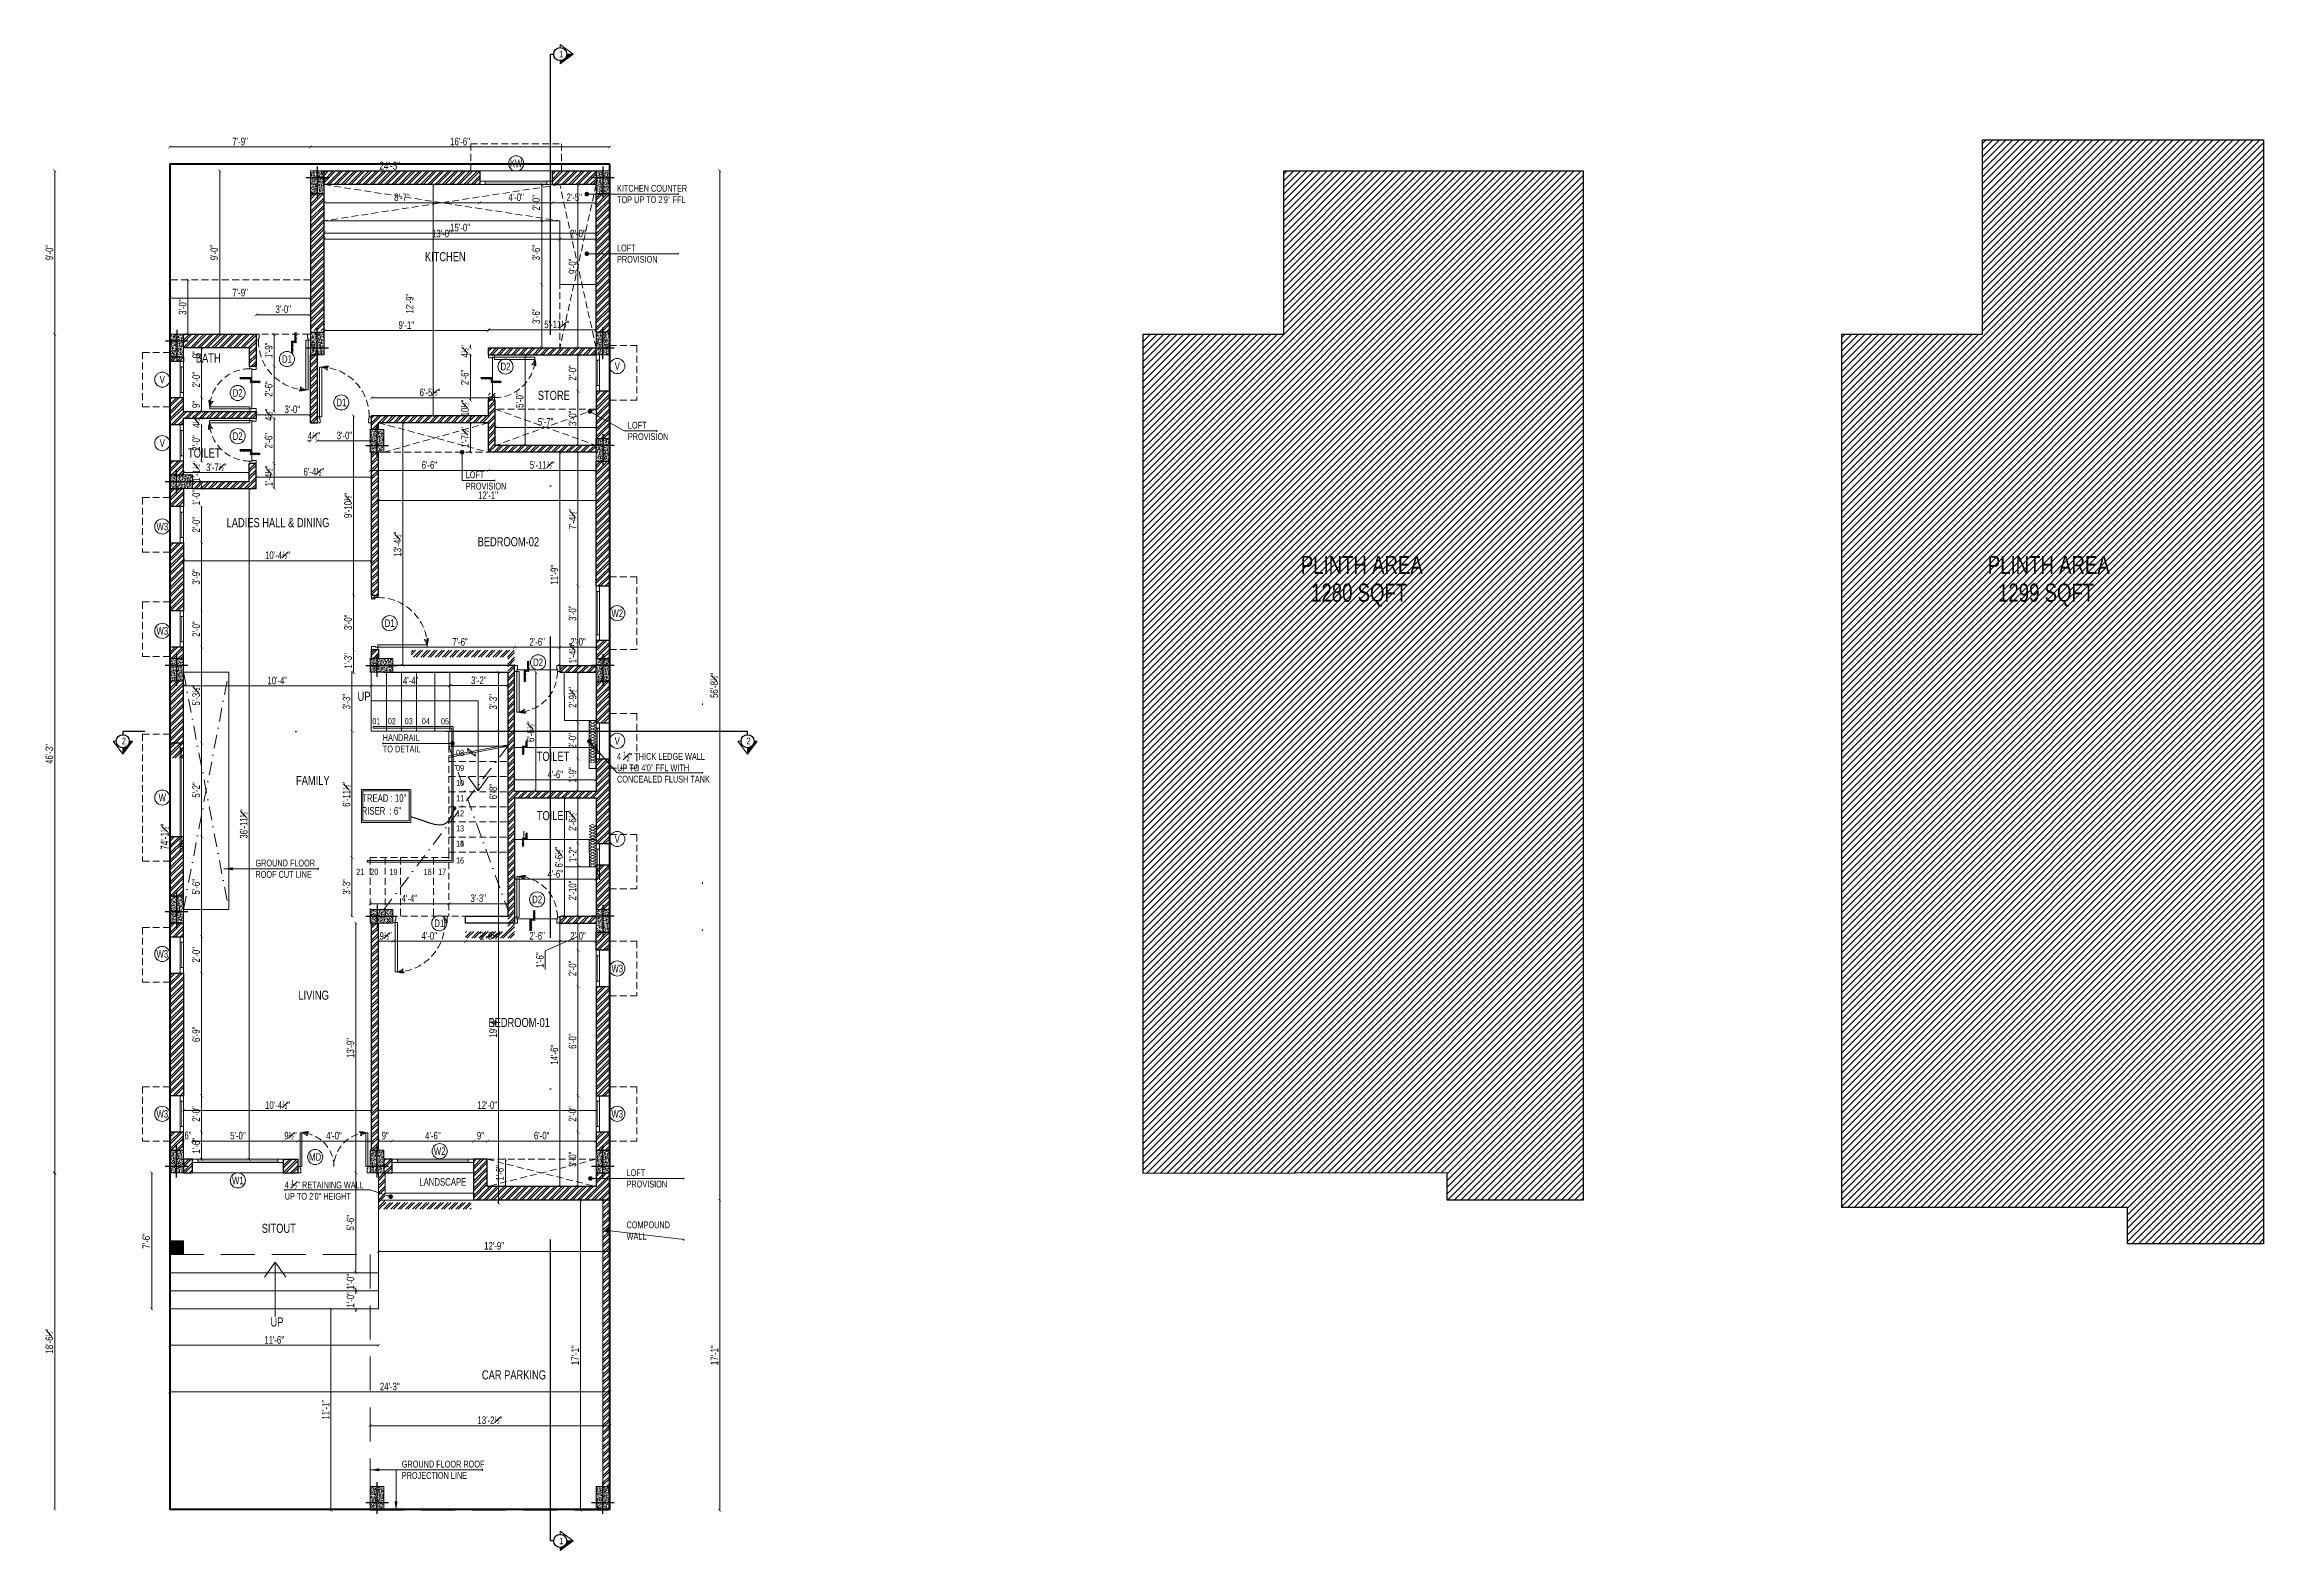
# Model space of a CAD drawing. Header units: inches. Extents: x 3365147 to 3374664, y 1380917 to 1384908.
# Drawn here: x 3365147 to 3366615, y 1382794 to 1383790 of the extents above; entities that cross this region are included whole.
import ezdxf
from ezdxf.enums import TextEntityAlignment as Align

# ---------------------------------------------------------------- set-up
doc = ezdxf.new("R2010")
doc.units = ezdxf.units.IN
doc.header["$LTSCALE"] = 18
doc.header["$MEASUREMENT"] = 0
doc.header["$PDSIZE"] = -1
for name, pattern in [('CONTINOUS', [0]), ('DASHDOT', [1, 0.5, -0.25, 0, -0.25]), ('HIDDEN', [0.375, 0.25, -0.125]), ('HIDDEN2', [0.1875, 0.125, -0.0625])]:
    doc.linetypes.add(name, pattern=pattern)
for name, color, linetype, lineweight in [('BOUNDARY-00_BC', 6, 'Continuous', 40), ('BOUNDARY-DIM_BC', 2, 'Continuous', 9), ('COLUMN-00 _BC', 1, 'Continuous', 20), ('COLUMN-00 CENTER LINE_BC', 5, 'Continuous', 30), ('COLUMN-00 HATCH_BC', 4, 'Continuous', 9), ('COUNTING TEXT_BC', 2, 'Continuous', 20), ('DETAIL-SECTION ARROW HATCH_BC', 252, 'CONTINOUS', 5), ('DETAIL-SECTION ARROW_BC', 1, 'CONTINOUS', 18), ('DETAIL-SECTION-00_BC', 2, 'DASHDOT', 25), ('DIM-03_BC', 1, 'Continuous', 9), ('DIM-04_BC', 3, 'Continuous', 9), ('DOOR-00 DROP LINE_BC', 3, 'Continuous', 13), ('DOOR-00 SHUTTER_BC', 40, 'Continuous', 9), ('DOOR-00_BC', 30, 'Continuous', 18), ('DOORS-00_BC', 30, 'Continuous', 18), ('DOORS-SHUTTER_BC', 40, 'Continuous', 9), ('DOORS_THIN-BC', 252, 'Continuous', 5), ('JOINERY TEXT BORDER_BC', 60, 'Continuous', 9), ('JOINERY TEXT_BC', 220, 'Continuous', 15), ('KITCHEN-PLATFORM_BC', 1, 'Continuous', 20), ('LEVEL-DROP HATCH_BC', 4, 'Continuous', 9), ('LEVEL-DROP LINE_BC', 2, 'Continuous', 18), ('LINTEL LOFT-00_BC', 41, 'HIDDEN', 13), ('PLUMBING-DROP LINE_BC', 9, 'Continuous', 9), ('PLUMBING-LEDGE WALL HATCH_BC', 165, 'Continuous', 5), ('PLUMBING-LEDGE WALL-00_BC', 164, 'Continuous', 20), ('PLUMBING-LEVEL HATCH_BC', 9, 'Continuous', 5), ('PLUMBING-LEVEL LINE-00_BC', 1, 'Continuous', 15), ('RIVER SAND-HATCH_BC', 254, 'Continuous', 5), ('ROOF-SLAB CUTOUT_BC', 4, 'DASHDOT', 9), ('SCHEME ROOM SIZE TEXT_BC', 2, 'Continuous', 18), ('SCHEME ROOM TEXT_BC', 2, 'Continuous', 25), ('SET BACK-DIM_BC', 2, 'Continuous', 9), ('STAIR-00_BC', 170, 'Continuous', 20), ('STAIR-DIM_BC', 220, 'Continuous', 9), ('STAIR-WAY ARROW_BC', 4, 'Continuous', 13), ('STAIR-WAY TEXT_BC', 2, 'Continuous', 20), ('STEPS-01_BC', 1, 'HIDDEN', 15), ('STEPS-ARROW TO WAY_BC', 4, 'Continuous', 13), ('STEPS-ENTRY EXIT_BC', 5, 'Continuous', 20), ('STEPS-HANDRAIL-00_BC', 3, 'Continuous', 18), ('STEPS-ZIGZAC LINE_BC', 3, 'Continuous', 15), ('SUNSHADE_BC', 1, 'HIDDEN', 20), ('TEXT-00_ROOM_BC', 232, 'Continuous', 25), ('TEXT-02 _BC', 3, 'CONTINOUS', 18), ('TEXT-02_ARROW_BC', 4, 'Continuous', 13), ('TREAD RISER BORDER-01_BC', 4, 'CONTINOUS', 13), ('TREAD RISER BORDER-02_BC', 252, 'CONTINOUS', 5), ('TREAD RISER-00_BC', 1, 'Continuous', 20), ('WALL-00_BC', 7, 'Continuous', 30), ('WALL-04_BC', 4, 'Continuous', 15), ('WALL-06_BC', 9, 'Continuous', 9), ('WALL-9 inch BRICK HATCH_BC', 22, 'Continuous', 0), ('WINDOW-00 SHUTTER_BC', 40, 'Continuous', 9), ('WINDOWS-00_BC', 30, 'Continuous', 18)]:
    doc.layers.add(name, color=color, linetype=linetype, lineweight=lineweight)
doc.styles.add('DIM_BC', font='swisscl.ttf')
doc.styles.add('WD Room text', font='swisscl.ttf')
doc.dimstyles.new('DIM_BC', dxfattribs={"dimtxt": 4, "dimasz": 2, "dimexe": 4.5, "dimexo": 0, "dimgap": 1, "dimtad": 1, "dimdec": 4, "dimzin": 3, "dimdsep": 46, "dimlunit": 4, "dimtxsty": 'DIM_BC', "dimblk": 'ARCHTICK', "dimcen": 0.0625, "dimdle": 0.25, "dimse1": 1, "dimse2": 1, "dimclrd": 7, "dimclre": 4, "dimclrt": 256, "dimadec": 0, "dimazin": 0, "dimtfac": 0.5, "dimtdec": 4, "dimtix": 1, "dimtofl": 0, "dimtmove": 2, "dimatfit": 2, "dimfxl": 0, "dimfrac": 1, "dimtolj": 1, "dimtzin": 1, "dimlwd": -1, "dimarcsym": 0})
doc.dimstyles.new("Working 10'", dxfattribs={"dimscale": 0.8, "dimtxt": 10, "dimasz": 4.5, "dimexe": 2.5, "dimexo": 3, "dimgap": 1.25, "dimtad": 1, "dimdec": 3, "dimzin": 3, "dimdsep": 46, "dimlunit": 4, "dimtxsty": 'WD Room text', "dimblk": 'ARCHTICK', "dimcen": 0, "dimclrd": 256, "dimclre": 1, "dimadec": 0, "dimazin": 0, "dimtfac": 0.6, "dimtdec": 3, "dimtix": 1, "dimtmove": 2, "dimatfit": 3, "dimfxl": 0, "dimfrac": 1, "dimtolj": 1, "dimtzin": 3, "dimlwd": -1, "dimlwe": -1, "dimarcsym": 0})
pattern_1 = [(45, (-5330.4664, 23), (-2.3864853865, 2.3864853865), []), (45, (-5328.8754, 23), (-2.3864853865, 2.3864853865), [])]
pattern_2 = [(45, (-5342.4664, 23), (-2.3864853865, 2.3864853865), []), (45, (-5340.8754, 23), (-2.3864853865, 2.3864853865), [])]
pattern_3 = [(45, (-5342.4664, 0), (-2.3864853865, 2.3864853865), []), (45, (-5340.8754, 0), (-2.3864853865, 2.3864853865), [])]
pattern_4 = [(45, (-5330.4664, 3), (-2.3864853865, 2.3864853865), []), (45, (-5328.8754, 3), (-2.3864853865, 2.3864853865), [])]
pattern_5 = [(45, (-5342.4664, 3), (-2.3864853865, 2.3864853865), []), (45, (-5340.8754, 3), (-2.3864853865, 2.3864853865), [])]
pattern_6 = [(45, (-5330.4664, 0), (-2.3864853865, 2.3864853865), []), (45, (-5328.8754, 0), (-2.3864853865, 2.3864853865), [])]
pattern_7 = [(45, (-5330.4664, -4.5), (-2.3864853865, 2.3864853865), []), (45, (-5328.8754, -4.5), (-2.3864853865, 2.3864853865), [])]
pattern_8 = [(45, (17.712754, -8.431633), (-0.0057024626, 0.0057024626), [])]

msp = doc.modelspace()

# ---------------------------------------------------------------- texts
at = {"layer": 'COUNTING TEXT_BC', "char_height": 4, "attachment_point": 3, "style": 'DIM_BC'}
for s, insert in [('{\\fArial Narrow|b0|i0|c0|p34;01}', (3365369.37813, 1383344.00675)), ('{\\fArial Narrow|b0|i0|c0|p34;02}', (3365379.63302, 1383344.00675)), ('{\\fArial Narrow|b0|i0|c0|p34;03}', (3365390.79627, 1383344.00675)), ('{\\fArial Narrow|b0|i0|c0|p34;04}', (3365402.10148, 1383344.00675)), ('{\\fArial Narrow|b0|i0|c0|p34;05}', (3365414.76103, 1383343.88257)), ('{\\fArial Narrow|b0|i0|c0|p34;08}', (3365424.76103, 1383323.07417)), ('{\\fArial Narrow|b0|i0|c0|p34;09}', (3365424.76103, 1383313.07417)), ('{\\fArial Narrow|b0|i0|c0|p34;10}', (3365424.76103, 1383303.07417)), ('{\\fArial Narrow|b0|i0|c0|p34;11}', (3365424.76103, 1383293.07417)), ('{\\fArial Narrow|b0|i0|c0|p34;12}', (3365424.76103, 1383283.07417)), ('{\\fArial Narrow|b0|i0|c0|p34;13}', (3365424.76103, 1383273.07417)), ('{\\fArial Narrow|b0|i0|c0|p34;14}', (3365424.76103, 1383263.07417)), ('{\\fArial Narrow|b0|i0|c0|p34;15}', (3365424.76103, 1383263.07417)), ('{\\fArial Narrow|b0|i0|c0|p34;16}', (3365424.76103, 1383251.89433)), ('{\\fArial Narrow|b0|i0|c0|p34;21}', (3365358.68005, 1383244.35708)), ('{\\fArial Narrow|b0|i0|c0|p34;20}', (3365368.01777, 1383244.35708)), ('{\\fArial Narrow|b0|i0|c0|p34;19}', (3365380.68271, 1383244.35708)), ('{\\fArial Narrow|b0|i0|c0|p34;18}', (3365403.30912, 1383244.35708)), ('{\\fArial Narrow|b0|i0|c0|p34;17}', (3365412.90057, 1383244.35708))]:
    msp.add_mtext(s, dxfattribs=dict(at, insert=insert))
at = {"layer": 'SCHEME ROOM SIZE TEXT_BC', "transparency": 33554687, "char_height": 12, "attachment_point": 4, "style": 'DIM_BC'}
for s, insert in [('\\P\\pi-31.79685;1280 SQFT ', (3366016.91227, 1383435.32749)), ('\\P\\pi-31.79685;1299 SQFT ', (3366471.42149, 1383435.32749))]:
    msp.add_mtext(s, dxfattribs=dict(at, insert=insert))
at = {"layer": 'SCHEME ROOM TEXT_BC', "transparency": 33554687, "char_height": 12, "attachment_point": 4, "style": 'DIM_BC'}
for insert in [(3366016.91227, 1383435.32749), (3366471.42149, 1383435.32749)]:
    msp.add_mtext('\\pi-38.5675;PLINTH AREA \\P\\pi-1.88336; ', dxfattribs=dict(at, insert=insert))
at = {"layer": 'STAIR-WAY TEXT_BC', "char_height": 6, "attachment_point": 4, "rotation": 0.00000003, "style": 'WD Room text'}
for insert in [(3365358.04575, 1383353.40989), (3365300.42807, 1382939.61992)]:
    msp.add_mtext('\\pi-3.75295;UP \\P\\pi-0.94168; ', dxfattribs=dict(at, insert=insert))
at = {"layer": 'TEXT-00_ROOM_BC', "style": 'WD Room text'}
for s, insert, char_height, attachment_point in [('KITCHEN \\P ', (3365425.81174, 1383644.13383), 6, 6), ('BATH \\P ', (3365263.6772, 1383577.16441), 6, 6), ('\\pi-9.51114;STORE   \\P\\pi-1.88336;  ', (3365483.05381, 1383552.41562), 6, 4), ('TOILET  \\P ', (3365263.6772, 1383514.3138), 6, 6), ('\\pi-33.75295;LADIES HALL & DINING \\P\\pi-0.94168; ', (3365301.40356, 1383468.24399), 6, 4), ('\\pi-20.12123;BEDROOM-02\\P\\pi-1.88336;  ', (3365453.84795, 1383455.62516), 6, 4), ('\\pi-9.94561;TOILET \\P\\pi-0.94168; ', (3365482.79085, 1383313.71397), 6, 4), ('\\pi-10.80668;FAMILY \\P\\pi-0.94168; ', (3365324.38238, 1383297.78308), 6, 4), ('\\pi-9.94561;TOILET \\P\\pi-0.94168; ', (3365482.79085, 1383274.52055), 6, 4), ('\\pi-9.23001;LIVING \\P\\pi-1.88336;  ', (3365324.38238, 1383155.75695), 6, 4), ('\\pi-19.59436;BEDROOM-01\\P\\pi-1.88336;  ', (3365460.45956, 1383137.69668), 6, 4), ('\\pi-14.87058;LANDSCAPE', (3365410.0607, 1383037.27732), 5, 4), ('\\pi-10.51573;SITOUT \\P\\pi-0.94168; ', (3365301.40356, 1383001.60491), 6, 4), ('\\pi-20.04849;CAR PARKING ', (3365456.60138, 1382909.67238), 6, 4)]:
    msp.add_mtext(s, dxfattribs=dict(at, insert=insert, char_height=char_height, attachment_point=attachment_point))
at = {"layer": 'TEXT-02 _BC', "char_height": 4.5, "attachment_point": 4, "style": 'DIM_BC'}
for s, insert in [('KITCHEN COUNTER \\PTOP UP TO 2\'9" FFL', (3365525.93737, 1383690.56382)), ('LOFT \\PPROVISION  ', (3365525.93737, 1383651.12852)), ('LOFT \\PPROVISION  ', (3365533.11731, 1383533.91878)), ('LOFT \\PPROVISION  ', (3365425.85634, 1383501.14936)), ('HANDRAIL \\PTO DETAIL ', (3365370.98949, 1383327.32173)), ('\\A1;4 {\\H0.7x;\\S1#2;}" THICK LEDGE WALL\\PUP TO 4\'0" FFL WITH \\P{\\A0;CONCEALED FLUSH TANK}\\P ', (3365525.93737, 1383307.82286)), ('\\A1;GROUND FLOOR \\PROOF CUT LINE', (3365286.73819, 1383244.38641)), ('LOFT \\PPROVISION  ', (3365532.26657, 1383039.60369)), ('\\A1;4 {\\H0.7x;\\S1#2;}" RETAINING WALL \\PUP TO 2\'0" HEIGHT  ', (3365306.13934, 1383031.97423)), ('COMPOUND \\PWALL', (3365532.26657, 1383005.18497)), ('\\A1;GROUND FLOOR ROOF \\PPROJECTION LINE', (3365383.53901, 1382846.92501))]:
    msp.add_mtext(s, dxfattribs=dict(at, insert=insert))

# ---------------------------------------------------------------- blocks, each defined once
blk = doc.blocks.new('ARROW_C')
at = {"layer": 'DOORS_THIN-BC'}
h = blk.add_hatch(dxfattribs=at)
h.set_pattern_fill('ANSI31', color=256, scale=1.44, angle=82.3434, style=0)
h.set_pattern_definition([(127.34338, (-488.62617, 65.37046), (-0.1431026, -0.109186286), [])])
edge = h.paths.add_edge_path()
edge.add_arc((5.8, -19.9), 20.8, 91.0832, 106.228)
edge.add_arc((-1.5, -25.9), 26, 77.925, 86.7618, ccw=False)
edge.add_line((4, -0.5), (5.4, 0.8))
blk.add_lwpolyline([(0, 0, -0.066178), (5.4, 0.8), (4, -0.5), (4.6, -2.5, 0.063591), (0, 0)], format="xyb")
blk.add_arc((-1.5, -25.9), 26, 77.9256, 86.7611)
blk = doc.blocks.new('*U156')
for points in [[(2, 0), (0, 0), (0, 4), (1.6, 4), (3.1, 4), (3.1, 36.8), (1.6, 36.8), (1.6, 4), (1.6, 2.5), (2, 2.5)], [(34.4, 2.5), (34.4, 4), (36, 4), (36, 0), (34, 0), (34, 2.5)]]:
    blk.add_lwpolyline(points, close=True)
at = {"layer": 'DOOR-00 SHUTTER_BC', "linetype": 'HIDDEN'}
blk.add_arc((1.6, 4.1), 32.8, 359.8736, 85.8417, dxfattribs=at)
at = {"layer": 'DOOR-00 SHUTTER_BC', "lineweight": 13, "ltscale": 0.01, "xscale": 0.8000000000007759, "yscale": 0.8000000000007759, "zscale": 0.8000000000007759, "rotation": 359.0774398910439}
blk.add_blockref('ARROW_C', (3.1, 36.8), dxfattribs=at)
blk = doc.blocks.new('*U133')
for points in [[(2, 0), (0, 0), (0, 4), (1.6, 4), (3.1, 4), (3.1, 36.8), (1.6, 36.8), (1.6, 4), (1.6, 2.5), (2, 2.5)], [(34.4, 2.5), (34.4, 4), (36, 4), (36, 0), (34, 0), (34, 2.5)]]:
    blk.add_lwpolyline(points, close=True)
at = {"layer": 'DOOR-00 SHUTTER_BC', "linetype": 'HIDDEN'}
blk.add_arc((1.6, 4.1), 32.8, 359.8736, 85.8417, dxfattribs=at)
at = {"layer": 'DOOR-00 SHUTTER_BC', "lineweight": 13, "ltscale": 0.01, "xscale": 0.8000000000007759, "yscale": 0.8000000000007759, "zscale": 0.8000000000007759, "rotation": 359.0774398910439}
blk.add_blockref('ARROW_C', (3.1, 36.8), dxfattribs=at)
blk = doc.blocks.new('*U87')
for points in [[(2, 0), (0, 0), (0, 4), (1.6, 4), (3.1, 4), (3.1, 30.8), (1.6, 30.8), (1.6, 4), (1.6, 2.5), (2, 2.5)], [(28.4, 2.5), (28.4, 4), (30, 4), (30, 0), (28, 0), (28, 2.5)]]:
    blk.add_lwpolyline(points, close=True)
at = {"layer": 'DOOR-00 DROP LINE_BC', "ltscale": 0.01}
blk.add_line((2, 2.8), (28, 2.8), dxfattribs=at)
at = {"layer": 'DOOR-00 SHUTTER_BC', "linetype": 'HIDDEN'}
blk.add_arc((1.6, 4.1), 26.8, 359.8736, 85.8417, dxfattribs=at)
at = {"layer": 'DOOR-00 SHUTTER_BC', "lineweight": 13, "ltscale": 0.01, "xscale": 0.8000000000007759, "yscale": 0.8000000000007759, "zscale": 0.8000000000007759, "rotation": 359.0774398910439}
blk.add_blockref('ARROW_C', (3.1, 30.8), dxfattribs=at)
blk = doc.blocks.new('*U110')
for points in [[(2, 0), (0, 0), (0, 4), (1.6, 4), (3.1, 4), (3.1, 30.8), (1.6, 30.8), (1.6, 4), (1.6, 2.5), (2, 2.5)], [(28.4, 2.5), (28.4, 4), (30, 4), (30, 0), (28, 0), (28, 2.5)]]:
    blk.add_lwpolyline(points, close=True)
at = {"layer": 'DOOR-00 DROP LINE_BC', "ltscale": 0.01}
blk.add_line((2, 2.8), (28, 2.8), dxfattribs=at)
at = {"layer": 'DOOR-00 SHUTTER_BC', "linetype": 'HIDDEN'}
blk.add_arc((1.6, 4.1), 26.8, 359.8736, 85.8417, dxfattribs=at)
at = {"layer": 'DOOR-00 SHUTTER_BC', "lineweight": 13, "ltscale": 0.01, "xscale": 0.8000000000007759, "yscale": 0.8000000000007759, "zscale": 0.8000000000007759, "rotation": 359.0774398910439}
blk.add_blockref('ARROW_C', (3.1, 30.8), dxfattribs=at)
blk = doc.blocks.new('*U1275')
for p, q in [((0, 8.9), (24, 8.9)), ((0, 2.1), (24, 2.1)), ((3.6, -0.1), (3.6, 2.1)), ((20.4, -0.1), (20.4, 2.1)), ((0, -0.1), (24, -0.1))]:
    blk.add_line(p, q)
at = {"layer": 'SUNSHADE_BC'}
blk.add_lwpolyline([(-6, 8.9), (-6, 26.9), (30, 26.9), (30, 8.9)], dxfattribs=at)
at = {"layer": 'WINDOW-00 SHUTTER_BC', "const_width": 0.4}
blk.add_lwpolyline([(20.4, 1), (3.6, 1)], dxfattribs=at)
blk = doc.blocks.new('*U2038')
for p, q in [((0, 8.9), (54, 8.9)), ((0, 2.1), (54, 2.1)), ((3.6, -0.1), (3.6, 2.1)), ((50.4, -0.1), (50.4, 2.1)), ((0, -0.1), (54, -0.1))]:
    blk.add_line(p, q)
at = {"layer": 'WINDOW-00 SHUTTER_BC', "const_width": 0.4}
blk.add_lwpolyline([(50.4, 1), (3.6, 1)], dxfattribs=at)
blk = doc.blocks.new('*U663')
for p, q in [((0, 8.9), (60, 8.9)), ((0, 2.1), (60, 2.1)), ((3.6, -0.1), (3.6, 2.1)), ((56.4, -0.1), (56.4, 2.1)), ((0, -0.1), (60, -0.1))]:
    blk.add_line(p, q)
at = {"layer": 'WINDOW-00 SHUTTER_BC', "const_width": 0.4}
blk.add_lwpolyline([(56.4, 1), (3.6, 1)], dxfattribs=at)
blk = doc.blocks.new('*U233')
for p, q in [((0, 8.9), (36, 8.9)), ((0, 2.1), (36, 2.1)), ((3.6, -0.1), (3.6, 2.1)), ((32.4, -0.1), (32.4, 2.1)), ((0, -0.1), (36, -0.1))]:
    blk.add_line(p, q)
at = {"layer": 'SUNSHADE_BC'}
blk.add_lwpolyline([(-6, 8.9), (-6, 26.9), (42, 26.9), (42, 8.9)], dxfattribs=at)
at = {"layer": 'WINDOW-00 SHUTTER_BC', "const_width": 0.4}
blk.add_lwpolyline([(32.4, 1), (3.6, 1)], dxfattribs=at)
blk = doc.blocks.new('*U281')
for p, q in [((0, 8.9), (24, 8.9)), ((0, 2.1), (24, 2.1)), ((3.6, -0.1), (3.6, 2.1)), ((20.4, -0.1), (20.4, 2.1)), ((0, -0.1), (24, -0.1))]:
    blk.add_line(p, q)
at = {"layer": 'SUNSHADE_BC'}
blk.add_lwpolyline([(-6, 8.9), (-6, 26.9), (30, 26.9), (30, 8.9)], dxfattribs=at)
at = {"layer": 'WINDOW-00 SHUTTER_BC', "const_width": 0.4}
blk.add_lwpolyline([(20.4, 1), (3.6, 1)], dxfattribs=at)
blk = doc.blocks.new('*U257')
for p, q in [((0, 8.9), (24, 8.9)), ((0, 2.1), (24, 2.1)), ((3.6, -0.1), (3.6, 2.1)), ((20.4, -0.1), (20.4, 2.1)), ((0, -0.1), (24, -0.1))]:
    blk.add_line(p, q)
at = {"layer": 'SUNSHADE_BC'}
blk.add_lwpolyline([(-6, 8.9), (-6, 26.9), (30, 26.9), (30, 8.9)], dxfattribs=at)
at = {"layer": 'WINDOW-00 SHUTTER_BC', "const_width": 0.4}
blk.add_lwpolyline([(20.4, 1), (3.6, 1)], dxfattribs=at)
blk = doc.blocks.new('*U1252')
for p, q in [((0, 8.9), (72, 8.9)), ((0, 2.1), (72, 2.1)), ((3.6, -0.1), (3.6, 2.1)), ((68.4, -0.1), (68.4, 2.1)), ((0, -0.1), (72, -0.1))]:
    blk.add_line(p, q)
at = {"layer": 'SUNSHADE_BC'}
blk.add_lwpolyline([(-6, 8.9), (-6, 26.9), (78, 26.9), (78, 8.9)], dxfattribs=at)
at = {"layer": 'WINDOW-00 SHUTTER_BC', "const_width": 0.4}
blk.add_lwpolyline([(68.4, 1), (3.6, 1)], dxfattribs=at)
blk = doc.blocks.new('_ArchTick')
at = {"color": 0, "linetype": 'ByBlock', "const_width": 0.15}
blk.add_lwpolyline([(-0.5, -0.5), (0.5, 0.5)], dxfattribs=at)
blk = doc.blocks.new('*U503')
for points in [[(2, 0), (0, 0), (0, 4), (1.6, 4), (3.1, 4), (3.1, 30.5), (1.6, 30.5), (1.6, 4), (1.6, 2.5), (2, 2.5)], [(28.1, 2.5), (28.1, 4), (29.8, 4), (29.8, 0), (27.7, 0), (27.7, 2.5)]]:
    blk.add_lwpolyline(points, close=True)
at = {"layer": 'DOOR-00 DROP LINE_BC', "ltscale": 0.01}
blk.add_line((2, 2.8), (27.7, 2.8), dxfattribs=at)
at = {"layer": 'DOOR-00 SHUTTER_BC', "linetype": 'HIDDEN'}
blk.add_arc((1.6, 4.1), 26.6, 359.8736, 85.8417, dxfattribs=at)
at = {"layer": 'DOOR-00 SHUTTER_BC', "lineweight": 13, "ltscale": 0.01, "xscale": 0.8000000000007759, "yscale": 0.8000000000007759, "zscale": 0.8000000000007759, "rotation": 359.0774398910439}
blk.add_blockref('ARROW_C', (3.1, 30.5), dxfattribs=at)
blk = doc.blocks.new('*U37')
for p, q in [((0, 8.9), (24, 8.9)), ((0, 2.1), (24, 2.1)), ((3.6, -0.1), (3.6, 2.1)), ((20.4, -0.1), (20.4, 2.1)), ((0, -0.1), (24, -0.1))]:
    blk.add_line(p, q)
at = {"layer": 'WINDOW-00 SHUTTER_BC', "linetype": 'HIDDEN', "const_width": 0.4}
blk.add_lwpolyline([(20.4, 1), (3.6, 1)], dxfattribs=at)
blk = doc.blocks.new('*U1298')
for p, q in [((0, 8.9), (48, 8.9)), ((0, 2.1), (48, 2.1)), ((3.6, -0.1), (3.6, 2.1)), ((44.4, -0.1), (44.4, 2.1)), ((0, -0.1), (48, -0.1))]:
    blk.add_line(p, q)
at = {"layer": 'SUNSHADE_BC'}
blk.add_lwpolyline([(-6, 8.9), (-6, 26.9), (54, 26.9), (54, 8.9)], dxfattribs=at)
at = {"layer": 'WINDOW-00 SHUTTER_BC', "const_width": 0.4}
blk.add_lwpolyline([(44.4, 1), (3.6, 1)], dxfattribs=at)
blk = doc.blocks.new('*U181')
for points in [[(2, 0), (0, 0), (0, 4), (1.6, 4), (3.1, 4), (3.1, 36.8), (1.6, 36.8), (1.6, 4), (1.6, 2.5), (2, 2.5)], [(34.4, 2.5), (34.4, 4), (36, 4), (36, 0), (34, 0), (34, 2.5)]]:
    blk.add_lwpolyline(points, close=True)
at = {"layer": 'DOOR-00 SHUTTER_BC', "linetype": 'HIDDEN'}
blk.add_arc((1.6, 4.1), 32.8, 359.8736, 85.8417, dxfattribs=at)
at = {"layer": 'DOOR-00 SHUTTER_BC', "lineweight": 13, "ltscale": 0.01, "xscale": 0.8000000000007759, "yscale": 0.8000000000007759, "zscale": 0.8000000000007759, "rotation": 359.0774398910439}
blk.add_blockref('ARROW_C', (3.1, 36.8), dxfattribs=at)
blk = doc.blocks.new('*U256')
at = {"layer": 'COLUMN-00 HATCH_BC'}
h = blk.add_hatch(dxfattribs=at)
h.set_pattern_fill('AR-CONC', color=256, scale=0.25)
h.set_pattern_definition([(50, (-2e-10, -3), (1.79315, -0.15688), [0.1875, -2.0625]), (355, (-2e-10, -3), (-0.34688, 1.88048), [0.15, -1.65]), (100.451, (0.1494, -3.013), (1.44627, 1.7236), [0.15935, -1.75286]), (46.184, (-2e-10, -2.5), (2.6681, -0.4138), [0.28125, -3.09375]), (96.636, (0.2223, -2.5345), (2.33665, 2.4353), [0.239, -2.6293]), (351.184, (-2e-10, -2.5), (2.33665, 2.4353), [0.225, -2.475]), (21, (0.25, -2.625), (1.49227, -1.00655), [0.1875, -2.0625]), (326, (0.25, -2.625), (0.6083, 1.81288), [0.15, -1.65]), (71.451, (0.3744, -2.7089), (2.10056, 0.80633), [0.15935, -1.75286]), (37.5, (-2e-10, -3), (0.0304, 0.832235), [0, -1.63, 0, -1.675, 0, -1.65625]), (7.5, (-2e-10, -3), (0.657674, 0.98603), [0, -0.955, 0, -1.5925, 0, -0.63125]), (327.5, (-0.5575, -3), (1.334556, -0.056387), [0, -0.625, 0, -1.95, 0, -2.5875]), (317.5, (-0.8075, -3), (1.45797, 0.25026), [0, -0.8125, 0, -1.295, 0, -1.8375])])
h.paths.add_polyline_path([(-4.5, -10.5), (4.5, -10.5), (4.5, 7.5), (-4.5, 7.5)])
blk.add_lwpolyline([(-4.5, -10.5), (4.5, -10.5), (4.5, 7.5), (-4.5, 7.5)], close=True)
at = {"layer": 'COLUMN-00 CENTER LINE_BC'}
for p, q in [((0, -13.5), (0, 10.5)), ((-7.5, 0), (7.5, 0))]:
    blk.add_line(p, q, dxfattribs=at)
blk = doc.blocks.new('*U304')
for p, q in [((0, 8.9), (24, 8.9)), ((0, 2.1), (24, 2.1)), ((3.6, -0.1), (3.6, 2.1)), ((20.4, -0.1), (20.4, 2.1)), ((0, -0.1), (24, -0.1))]:
    blk.add_line(p, q)
at = {"layer": 'SUNSHADE_BC'}
blk.add_lwpolyline([(-6, 8.9), (-6, 26.9), (30, 26.9), (30, 8.9)], dxfattribs=at)
at = {"layer": 'WINDOW-00 SHUTTER_BC', "const_width": 0.4}
blk.add_lwpolyline([(20.4, 1), (3.6, 1)], dxfattribs=at)
blk = doc.blocks.new('*U327')
for p, q in [((0, 8.9), (24, 8.9)), ((0, 2.1), (24, 2.1)), ((3.6, -0.1), (3.6, 2.1)), ((20.4, -0.1), (20.4, 2.1)), ((0, -0.1), (24, -0.1))]:
    blk.add_line(p, q)
at = {"layer": 'SUNSHADE_BC'}
blk.add_lwpolyline([(-6, 8.9), (-6, 26.9), (30, 26.9), (30, 8.9)], dxfattribs=at)
at = {"layer": 'WINDOW-00 SHUTTER_BC', "const_width": 0.4}
blk.add_lwpolyline([(20.4, 1), (3.6, 1)], dxfattribs=at)
blk = doc.blocks.new('*U477')
at = {"layer": 'COLUMN-00 HATCH_BC'}
h = blk.add_hatch(dxfattribs=at)
h.set_pattern_fill('AR-CONC', color=256, scale=0.25)
h.set_pattern_definition([(50, (-3e-06, 5.9968), (1.79315, -0.15688), [0.1875, -2.0625]), (355, (-3e-06, 5.9968), (-0.34688, 1.88048), [0.15, -1.65]), (100.451, (0.1494, 5.9837), (1.44627, 1.7236), [0.15935, -1.75286]), (46.184, (-3e-06, 6.4968), (2.6681, -0.4138), [0.28125, -3.09375]), (96.636, (0.2223, 6.4623), (2.33665, 2.4353), [0.23903, -2.6293]), (351.184, (-3e-06, 6.4968), (2.33665, 2.4353), [0.225, -2.475]), (21, (0.25, 6.3718), (1.49227, -1.00655), [0.1875, -2.0625]), (326, (0.25, 6.3718), (0.6083, 1.81288), [0.15, -1.65]), (71.451, (0.3744, 6.2879), (2.10056, 0.80633), [0.15935, -1.75286]), (37.5, (-3e-06, 5.99675), (0.0304, 0.832235), [0, -1.63, 0, -1.675, 0, -1.65625]), (7.5, (-3e-06, 5.99675), (0.657674, 0.98603), [0, -0.955, 0, -1.5925, 0, -0.63125]), (327.5, (-0.5575, 5.99675), (1.334556, -0.056387), [0, -0.625, 0, -1.95, 0, -2.5875]), (317.5, (-0.8075, 5.9968), (1.45797, 0.25026), [0, -0.8125, 0, -1.295, 0, -1.8375])])
h.paths.add_polyline_path([(-4.5, -4.5), (4.5, -4.5), (4.5, 10.5), (-4.5, 10.5)])
blk.add_lwpolyline([(-4.5, -4.5), (4.5, -4.5), (4.5, 10.5), (-4.5, 10.5)], close=True)
at = {"layer": 'COLUMN-00 CENTER LINE_BC'}
for p, q in [((0, -7.5), (0, 13.5)), ((-7.5, 0), (7.5, 0))]:
    blk.add_line(p, q, dxfattribs=at)
blk = doc.blocks.new('*U478')
at = {"layer": 'COLUMN-00 HATCH_BC'}
h = blk.add_hatch(dxfattribs=at)
h.set_pattern_fill('AR-CONC', color=256, scale=0.25)
h.set_pattern_definition([(50, (0.0152, -5.9807), (1.79315, -0.15688), [0.1875, -2.0625]), (355, (0.0152, -5.9807), (-0.34688, 1.88048), [0.15, -1.65]), (100.451, (0.1647, -5.9938), (1.44627, 1.7236), [0.15935, -1.75286]), (46.184, (0.0152, -5.4807), (2.6681, -0.4138), [0.28125, -3.09375]), (96.636, (0.2376, -5.5152), (2.33665, 2.4353), [0.239, -2.6293]), (351.184, (0.0152, -5.4807), (2.33665, 2.4353), [0.225, -2.475]), (21, (0.2652, -5.6057), (1.49227, -1.00655), [0.1875, -2.0625]), (326, (0.2652, -5.6057), (0.6083, 1.81288), [0.15, -1.65]), (71.451, (0.3896, -5.6896), (2.10056, 0.80633), [0.15935, -1.75286]), (37.5, (0.01525, -5.9807), (0.0304, 0.832235), [0, -1.63, 0, -1.675, 0, -1.65625]), (7.5, (0.01525, -5.9807), (0.657674, 0.98603), [0, -0.955, 0, -1.5925, 0, -0.63125]), (327.5, (-0.54225, -5.9807), (1.334556, -0.056387), [0, -0.625, 0, -1.95, 0, -2.5875]), (317.5, (-0.7923, -5.9807), (1.45797, 0.25026), [0, -0.8125, 0, -1.295, 0, -1.8375])])
h.paths.add_polyline_path([(-4.5, -10.5), (4.5, -10.5), (4.5, 4.5), (-4.5, 4.5)])
blk.add_lwpolyline([(-4.5, -10.5), (4.5, -10.5), (4.5, 4.5), (-4.5, 4.5)], close=True)
at = {"layer": 'COLUMN-00 CENTER LINE_BC'}
for p, q in [((0, -13.5), (0, 7.5)), ((-7.5, 0), (7.5, 0))]:
    blk.add_line(p, q, dxfattribs=at)
blk = doc.blocks.new('*U639')
at = {"layer": 'COLUMN-00 HATCH_BC'}
h = blk.add_hatch(dxfattribs=at)
h.set_pattern_fill('AR-CONC', color=256, scale=0.25)
h.set_pattern_definition([(50, (-3e-06, 5.9968), (1.79315, -0.15688), [0.1875, -2.0625]), (355, (-3e-06, 5.9968), (-0.34688, 1.88048), [0.15, -1.65]), (100.451, (0.1494, 5.9837), (1.44627, 1.7236), [0.15935, -1.75286]), (46.184, (-3e-06, 6.4968), (2.6681, -0.4138), [0.28125, -3.09375]), (96.636, (0.2223, 6.4623), (2.33665, 2.4353), [0.23903, -2.6293]), (351.184, (-3e-06, 6.4968), (2.33665, 2.4353), [0.225, -2.475]), (21, (0.25, 6.3718), (1.49227, -1.00655), [0.1875, -2.0625]), (326, (0.25, 6.3718), (0.6083, 1.81288), [0.15, -1.65]), (71.451, (0.3744, 6.2879), (2.10056, 0.80633), [0.15935, -1.75286]), (37.5, (-3e-06, 5.99675), (0.0304, 0.832235), [0, -1.63, 0, -1.675, 0, -1.65625]), (7.5, (-3e-06, 5.99675), (0.657674, 0.98603), [0, -0.955, 0, -1.5925, 0, -0.63125]), (327.5, (-0.5575, 5.99675), (1.334556, -0.056387), [0, -0.625, 0, -1.95, 0, -2.5875]), (317.5, (-0.8075, 5.9968), (1.45797, 0.25026), [0, -0.8125, 0, -1.295, 0, -1.8375])])
h.paths.add_polyline_path([(-4.5, -4.5), (4.5, -4.5), (4.5, 10.5), (-4.5, 10.5)])
blk.add_lwpolyline([(-4.5, -4.5), (4.5, -4.5), (4.5, 10.5), (-4.5, 10.5)], close=True)
at = {"layer": 'COLUMN-00 CENTER LINE_BC'}
for p, q in [((-7.5, 0), (7.5, 0)), ((0, -7.5), (0, 13.5))]:
    blk.add_line(p, q, dxfattribs=at)
blk = doc.blocks.new('*U479')
at = {"layer": 'COLUMN-00 HATCH_BC'}
h = blk.add_hatch(dxfattribs=at)
h.set_pattern_fill('AR-CONC', color=256, scale=0.25)
h.set_pattern_definition([(50, (3e-06, 5.9968), (1.79315, -0.15688), [0.1875, -2.0625]), (355, (3e-06, 5.9968), (-0.34688, 1.88048), [0.15, -1.65]), (100.451, (0.1494, 5.9837), (1.44627, 1.7236), [0.15935, -1.75286]), (46.184, (3e-06, 6.4968), (2.6681, -0.4138), [0.28125, -3.09375]), (96.636, (0.2223, 6.4623), (2.33665, 2.4353), [0.23903, -2.6293]), (351.184, (3e-06, 6.4968), (2.33665, 2.4353), [0.225, -2.475]), (21, (0.25, 6.3718), (1.49227, -1.00655), [0.1875, -2.0625]), (326, (0.25, 6.3718), (0.6083, 1.81288), [0.15, -1.65]), (71.451, (0.3744, 6.2879), (2.10056, 0.80633), [0.15935, -1.75286]), (37.5, (3e-06, 5.99675), (0.0304, 0.832235), [0, -1.63, 0, -1.675, 0, -1.65625]), (7.5, (3e-06, 5.99675), (0.657674, 0.98603), [0, -0.955, 0, -1.5925, 0, -0.63125]), (327.5, (-0.5575, 5.99675), (1.334556, -0.056387), [0, -0.625, 0, -1.95, 0, -2.5875]), (317.5, (-0.8075, 5.9968), (1.45797, 0.25026), [0, -0.8125, 0, -1.295, 0, -1.8375])])
h.paths.add_polyline_path([(-4.5, -4.5), (4.5, -4.5), (4.5, 10.5), (-4.5, 10.5)])
blk.add_lwpolyline([(-4.5, -4.5), (4.5, -4.5), (4.5, 10.5), (-4.5, 10.5)], close=True)
at = {"layer": 'COLUMN-00 CENTER LINE_BC'}
for p, q in [((0, -7.5), (0, 13.5)), ((-7.5, 0), (7.5, 0))]:
    blk.add_line(p, q, dxfattribs=at)
blk = doc.blocks.new('ARCHTICK')
at = {"color": 0, "const_width": 0.15}
blk.add_lwpolyline([(-0.5, -0.5), (0.5, 0.5)], dxfattribs=at)
blk = doc.blocks.new('*D1924')
at = {"layer": 'Defpoints', "color": 0, "transparency": 16777216}
for p in [(3365230.1, 1383710.4), (3365521.1, 1383705.9), (3365521.1, 1383705.9)]:
    blk.add_point(p, dxfattribs=at)
at = {"layer": 'BOUNDARY-DIM_BC', "transparency": 16777216, "insert": (3365375.6, 1383709.3), "char_height": 5.25, "attachment_point": 5, "style": 'DIM_BC'}
blk.add_mtext('\\A1;24\'-3"', dxfattribs=at)
blk = doc.blocks.new('*D1925')
at = {"layer": 'Defpoints', "color": 0, "transparency": 16777216}
for p in [(3365230.1, 1383710.4), (3365230.1, 1383710.4), (3365230.1, 1382820.8)]:
    blk.add_point(p, dxfattribs=at)
at = {"layer": 'BOUNDARY-DIM_BC', "transparency": 16777216, "insert": (3365226.7, 1383265.6), "char_height": 5.25, "attachment_point": 5, "rotation": 90, "style": 'DIM_BC'}
blk.add_mtext('\\A1;74\'-1{\\H0.5x;\\S1#2;}"', dxfattribs=at)
blk = doc.blocks.new('*U726')
at = {"layer": 'COLUMN-00 HATCH_BC'}
h = blk.add_hatch(dxfattribs=at)
h.set_pattern_fill('AR-CONC', color=256, scale=0.25)
h.set_pattern_definition([(50, (6.0027, 0.0274), (1.79315, -0.15688), [0.1875, -2.0625]), (355, (6.0027, 0.0274), (-0.34688, 1.88048), [0.15, -1.65]), (100.451, (6.1521, 0.0144), (1.44627, 1.7236), [0.15935, -1.75286]), (46.184, (6.0027, 0.5274), (2.6681, -0.4138), [0.28125, -3.09375]), (96.636, (6.225, 0.493), (2.33665, 2.4353), [0.23903, -2.6293]), (351.184, (6.0027, 0.5274), (2.33665, 2.4353), [0.225, -2.475]), (21, (6.2527, 0.4024), (1.49227, -1.00655), [0.1875, -2.0625]), (326, (6.2527, 0.4024), (0.6083, 1.81288), [0.15, -1.65]), (71.451, (6.377, 0.3185), (2.10056, 0.80633), [0.15935, -1.75286]), (37.5, (6.0027, 0.0274), (0.0304, 0.832235), [0, -1.63, 0, -1.675, 0, -1.65625]), (7.5, (6.0027, 0.0274), (0.657674, 0.98603), [0, -0.955, 0, -1.5925, 0, -0.63125]), (327.5, (5.4452, 0.0274), (1.334556, -0.056387), [0, -0.625, 0, -1.95, 0, -2.5875]), (317.5, (5.1952, 0.0274), (1.45797, 0.25026), [0, -0.8125, 0, -1.295, 0, -1.8375])])
h.paths.add_polyline_path([(-4.5, -4.5), (10.5, -4.5), (10.5, 4.5), (-4.5, 4.5)])
blk.add_lwpolyline([(-4.5, -4.5), (10.5, -4.5), (10.5, 4.5), (-4.5, 4.5)], close=True)
at = {"layer": 'COLUMN-00 CENTER LINE_BC'}
for p, q in [((-7.5, 0), (13.5, 0)), ((0, -7.5), (0, 7.5))]:
    blk.add_line(p, q, dxfattribs=at)
blk = doc.blocks.new('*D1932')
at = {"layer": 'Defpoints', "color": 0, "transparency": 16777216}
for p in [(3365239.1, 1383175.5), (3365239.1, 1383094.3), (3365251.1, 1383094.3)]:
    blk.add_point(p, dxfattribs=at)
at = {"layer": 'DIM-04_BC', "color": 7, "linetype": 'Continuous', "transparency": 16777216}
blk.add_line((3365251.1, 1383175.7), (3365251.1, 1383094.1), dxfattribs=at)
at = {"layer": 'DIM-04_BC', "color": 7, "transparency": 16777216, "xscale": 2, "yscale": 2, "zscale": 2}
for p, rotation in [((3365251.1, 1383175.5), 90), ((3365251.1, 1383094.3), 270)]:
    blk.add_blockref('ARCHTICK', p, dxfattribs=dict(at, rotation=rotation))
at = {"layer": 'DIM-04_BC', "transparency": 16777216, "insert": (3365247.5, 1383134.9), "char_height": 5, "attachment_point": 5, "rotation": 90, "style": 'DIM_BC'}
blk.add_mtext('\\A1;6\'-9"', dxfattribs=at)
blk = doc.blocks.new('*D1941')
at = {"layer": 'Defpoints', "color": 0, "transparency": 16777216}
for p in [(3365239.1, 1383199.5), (3365251.1, 1383199.5), (3365239.1, 1383175.5)]:
    blk.add_point(p, dxfattribs=at)
at = {"layer": 'DIM-04_BC', "color": 7, "linetype": 'Continuous', "transparency": 16777216}
blk.add_line((3365251.1, 1383175.2), (3365251.1, 1383199.7), dxfattribs=at)
at = {"layer": 'DIM-04_BC', "color": 7, "transparency": 16777216, "xscale": 2, "yscale": 2, "zscale": 2}
for p, rotation in [((3365251.1, 1383199.5), 90), ((3365251.1, 1383175.5), 270)]:
    blk.add_blockref('ARCHTICK', p, dxfattribs=dict(at, rotation=rotation))
at = {"layer": 'DIM-04_BC', "transparency": 16777216, "insert": (3365247.5, 1383187.5), "char_height": 5, "attachment_point": 5, "rotation": 90, "style": 'DIM_BC'}
blk.add_mtext('\\A1;2\'-0"', dxfattribs=at)
blk = doc.blocks.new('*D1942')
at = {"layer": 'Defpoints', "color": 0, "transparency": 16777216}
for p in [(3365239.1, 1383265.5), (3365251.1, 1383265.5), (3365239.1, 1383199.5)]:
    blk.add_point(p, dxfattribs=at)
at = {"layer": 'DIM-04_BC', "color": 7, "linetype": 'Continuous', "transparency": 16777216}
blk.add_line((3365251.1, 1383199.2), (3365251.1, 1383265.7), dxfattribs=at)
at = {"layer": 'DIM-04_BC', "color": 7, "transparency": 16777216, "xscale": 2, "yscale": 2, "zscale": 2}
for p, rotation in [((3365251.1, 1383265.5), 90), ((3365251.1, 1383199.5), 270)]:
    blk.add_blockref('ARCHTICK', p, dxfattribs=dict(at, rotation=rotation))
at = {"layer": 'DIM-04_BC', "transparency": 16777216, "insert": (3365247.5, 1383232.5), "char_height": 5, "attachment_point": 5, "rotation": 90, "style": 'DIM_BC'}
blk.add_mtext('\\A1;5\'-6"', dxfattribs=at)
blk = doc.blocks.new('*D1943')
at = {"layer": 'Defpoints', "color": 0, "transparency": 16777216}
for p in [(3365239.1, 1383094.3), (3365239.1, 1383070.3), (3365251.1, 1383070.3)]:
    blk.add_point(p, dxfattribs=at)
at = {"layer": 'DIM-04_BC', "color": 7, "linetype": 'Continuous', "transparency": 16777216}
blk.add_line((3365251.1, 1383094.6), (3365251.1, 1383070.1), dxfattribs=at)
at = {"layer": 'DIM-04_BC', "color": 7, "transparency": 16777216, "xscale": 2, "yscale": 2, "zscale": 2}
for p, rotation in [((3365251.1, 1383094.3), 90), ((3365251.1, 1383070.3), 270)]:
    blk.add_blockref('ARCHTICK', p, dxfattribs=dict(at, rotation=rotation))
at = {"layer": 'DIM-04_BC', "transparency": 16777216, "insert": (3365247.5, 1383082.3), "char_height": 5, "attachment_point": 5, "rotation": 90, "style": 'DIM_BC'}
blk.add_mtext('\\A1;2\'-0"', dxfattribs=at)
blk = doc.blocks.new('*D1944')
at = {"layer": 'Defpoints', "color": 0, "transparency": 16777216}
for p in [(3365239.1, 1383070.3), (3365239.1, 1383052.2), (3365251.1, 1383052.2)]:
    blk.add_point(p, dxfattribs=at)
at = {"layer": 'DIM-04_BC', "color": 7, "linetype": 'Continuous', "transparency": 16777216}
blk.add_line((3365251.1, 1383070.6), (3365251.1, 1383051.9), dxfattribs=at)
at = {"layer": 'DIM-04_BC', "color": 7, "transparency": 16777216, "xscale": 2, "yscale": 2, "zscale": 2}
for p, rotation in [((3365251.1, 1383070.3), 90), ((3365251.1, 1383052.2), 270)]:
    blk.add_blockref('ARCHTICK', p, dxfattribs=dict(at, rotation=rotation))
at = {"layer": 'DIM-04_BC', "transparency": 16777216, "insert": (3365247.5, 1383061.2), "char_height": 5, "attachment_point": 5, "rotation": 90, "style": 'DIM_BC'}
blk.add_mtext('\\A1;1\'-6"', dxfattribs=at)
blk = doc.blocks.new('*D1945')
at = {"layer": 'Defpoints', "color": 0, "transparency": 16777216}
for p in [(3365239.1, 1383327.5), (3365251.1, 1383327.5), (3365239.1, 1383265.5)]:
    blk.add_point(p, dxfattribs=at)
at = {"layer": 'DIM-04_BC', "color": 7, "linetype": 'Continuous', "transparency": 16777216}
blk.add_line((3365251.1, 1383265.2), (3365251.1, 1383327.7), dxfattribs=at)
at = {"layer": 'DIM-04_BC', "color": 7, "transparency": 16777216, "xscale": 2, "yscale": 2, "zscale": 2}
for p, rotation in [((3365251.1, 1383327.5), 90), ((3365251.1, 1383265.5), 270)]:
    blk.add_blockref('ARCHTICK', p, dxfattribs=dict(at, rotation=rotation))
at = {"layer": 'DIM-04_BC', "transparency": 16777216, "insert": (3365247.5, 1383296.5), "char_height": 5, "attachment_point": 5, "rotation": 90, "style": 'DIM_BC'}
blk.add_mtext('\\A1;5\'-2"', dxfattribs=at)
blk = doc.blocks.new('*D1946')
at = {"layer": 'Defpoints', "color": 0, "transparency": 16777216}
for p in [(3365239.1, 1383390.9), (3365251.1, 1383390.9), (3365239.1, 1383327.5)]:
    blk.add_point(p, dxfattribs=at)
at = {"layer": 'DIM-04_BC', "color": 7, "linetype": 'Continuous', "transparency": 16777216}
blk.add_line((3365251.1, 1383327.2), (3365251.1, 1383391.1), dxfattribs=at)
at = {"layer": 'DIM-04_BC', "color": 7, "transparency": 16777216, "xscale": 2, "yscale": 2, "zscale": 2}
for p, rotation in [((3365251.1, 1383390.9), 90), ((3365251.1, 1383327.5), 270)]:
    blk.add_blockref('ARCHTICK', p, dxfattribs=dict(at, rotation=rotation))
at = {"layer": 'DIM-04_BC', "transparency": 16777216, "insert": (3365247.5, 1383359.2), "char_height": 5, "attachment_point": 5, "rotation": 90, "style": 'DIM_BC'}
blk.add_mtext('\\A1;5\'-3{\\H0.5x;\\S1#2;}"', dxfattribs=at)
blk = doc.blocks.new('*D1947')
at = {"layer": 'Defpoints', "color": 0, "transparency": 16777216}
for p in [(3365239.1, 1383414.9), (3365251.1, 1383414.9), (3365239.1, 1383390.9)]:
    blk.add_point(p, dxfattribs=at)
at = {"layer": 'DIM-04_BC', "color": 7, "linetype": 'Continuous', "transparency": 16777216}
blk.add_line((3365251.1, 1383390.6), (3365251.1, 1383415.1), dxfattribs=at)
at = {"layer": 'DIM-04_BC', "color": 7, "transparency": 16777216, "xscale": 2, "yscale": 2, "zscale": 2}
for p, rotation in [((3365251.1, 1383414.9), 90), ((3365251.1, 1383390.9), 270)]:
    blk.add_blockref('ARCHTICK', p, dxfattribs=dict(at, rotation=rotation))
at = {"layer": 'DIM-04_BC', "transparency": 16777216, "insert": (3365247.5, 1383402.9), "char_height": 5, "attachment_point": 5, "rotation": 90, "style": 'DIM_BC'}
blk.add_mtext('\\A1;2\'-0"', dxfattribs=at)
blk = doc.blocks.new('*D1948')
at = {"layer": 'Defpoints', "color": 0, "transparency": 16777216}
for p in [(3365305.1, 1383064.3), (3365305.1, 1383052.3), (3365314.7, 1383052.3)]:
    blk.add_point(p, dxfattribs=at)
at = {"layer": 'DIM-04_BC', "color": 7, "linetype": 'Continuous', "transparency": 16777216}
blk.add_line((3365314.9, 1383064.3), (3365304.9, 1383064.3), dxfattribs=at)
at = {"layer": 'DIM-04_BC', "color": 7, "transparency": 16777216, "xscale": 2, "yscale": 2, "zscale": 2, "rotation": 180}
blk.add_blockref('ARCHTICK', (3365305.1, 1383064.3), dxfattribs=at)
at = {"layer": 'DIM-04_BC', "color": 7, "transparency": 16777216, "xscale": 2, "yscale": 2, "zscale": 2}
blk.add_blockref('ARCHTICK', (3365314.7, 1383064.3), dxfattribs=at)
at = {"layer": 'DIM-04_BC', "transparency": 16777216, "insert": (3365309.9, 1383067.9), "char_height": 5, "attachment_point": 5, "style": 'DIM_BC'}
blk.add_mtext('\\A1;9{\\H0.5x;\\S1#2;}"', dxfattribs=at)
blk = doc.blocks.new('*D1949')
at = {"layer": 'Defpoints', "color": 0, "transparency": 16777216}
for p in [(3365245.1, 1383064.3), (3365245.1, 1383052.3), (3365305.1, 1383052.3)]:
    blk.add_point(p, dxfattribs=at)
at = {"layer": 'DIM-04_BC', "color": 7, "linetype": 'Continuous', "transparency": 16777216}
blk.add_line((3365305.4, 1383064.3), (3365244.9, 1383064.3), dxfattribs=at)
at = {"layer": 'DIM-04_BC', "color": 7, "transparency": 16777216, "xscale": 2, "yscale": 2, "zscale": 2, "rotation": 180}
blk.add_blockref('ARCHTICK', (3365245.1, 1383064.3), dxfattribs=at)
at = {"layer": 'DIM-04_BC', "color": 7, "transparency": 16777216, "xscale": 2, "yscale": 2, "zscale": 2}
blk.add_blockref('ARCHTICK', (3365305.1, 1383064.3), dxfattribs=at)
at = {"layer": 'DIM-04_BC', "transparency": 16777216, "insert": (3365275.1, 1383067.9), "char_height": 5, "attachment_point": 5, "style": 'DIM_BC'}
blk.add_mtext('\\A1;5\'-0"', dxfattribs=at)
blk = doc.blocks.new('*D1926')
at = {"layer": 'Defpoints', "color": 0, "transparency": 16777216}
for p in [(3365245.1, 1383064.4), (3365239.1, 1383052.3), (3365245.1, 1383052.3)]:
    blk.add_point(p, dxfattribs=at)
at = {"layer": 'DIM-04_BC', "color": 7, "linetype": 'Continuous', "transparency": 16777216}
for p, q in [((3365239.1, 1383064.4), (3365237.1, 1383064.4)), ((3365245.1, 1383064.4), (3365247.1, 1383064.4))]:
    blk.add_line(p, q, dxfattribs=at)
at = {"layer": 'DIM-04_BC', "color": 7, "transparency": 16777216, "xscale": 2, "yscale": 2, "zscale": 2}
blk.add_blockref('ARCHTICK', (3365239.1, 1383064.4), dxfattribs=at)
at = {"layer": 'DIM-04_BC', "color": 7, "transparency": 16777216, "xscale": 2, "yscale": 2, "zscale": 2, "rotation": 180}
blk.add_blockref('ARCHTICK', (3365245.1, 1383064.4), dxfattribs=at)
at = {"layer": 'DIM-04_BC', "transparency": 16777216, "insert": (3365242.1, 1383068), "char_height": 5, "attachment_point": 5, "style": 'DIM_BC'}
blk.add_mtext('\\A1;6"', dxfattribs=at)
blk = doc.blocks.new('*D1906')
at = {"layer": 'Defpoints', "color": 0, "transparency": 16777216}
for p in [(3365362.7, 1383064.3), (3365314.7, 1383052.3), (3365362.7, 1383052.3)]:
    blk.add_point(p, dxfattribs=at)
at = {"layer": 'DIM-04_BC', "color": 7, "linetype": 'Continuous', "transparency": 16777216}
blk.add_line((3365314.4, 1383064.3), (3365362.9, 1383064.3), dxfattribs=at)
at = {"layer": 'DIM-04_BC', "color": 7, "transparency": 16777216, "xscale": 2, "yscale": 2, "zscale": 2, "rotation": 180}
blk.add_blockref('ARCHTICK', (3365314.7, 1383064.3), dxfattribs=at)
at = {"layer": 'DIM-04_BC', "color": 7, "transparency": 16777216, "xscale": 2, "yscale": 2, "zscale": 2}
blk.add_blockref('ARCHTICK', (3365362.7, 1383064.3), dxfattribs=at)
at = {"layer": 'DIM-04_BC', "transparency": 16777216, "insert": (3365338.7, 1383067.9), "char_height": 5, "attachment_point": 5, "style": 'DIM_BC'}
blk.add_mtext('\\A1;4\'-0"', dxfattribs=at)
blk = doc.blocks.new('*D1927')
at = {"layer": 'Defpoints', "color": 0, "transparency": 16777216}
for p in [(3365239.1, 1383459.9), (3365251.1, 1383459.9), (3365239.1, 1383414.9)]:
    blk.add_point(p, dxfattribs=at)
at = {"layer": 'DIM-04_BC', "color": 7, "linetype": 'Continuous', "transparency": 16777216}
blk.add_line((3365251.1, 1383414.6), (3365251.1, 1383460.1), dxfattribs=at)
at = {"layer": 'DIM-04_BC', "color": 7, "transparency": 16777216, "xscale": 2, "yscale": 2, "zscale": 2}
for p, rotation in [((3365251.1, 1383459.9), 90), ((3365251.1, 1383414.9), 270)]:
    blk.add_blockref('ARCHTICK', p, dxfattribs=dict(at, rotation=rotation))
at = {"layer": 'DIM-04_BC', "transparency": 16777216, "insert": (3365247.5, 1383437.4), "char_height": 5, "attachment_point": 5, "rotation": 90, "style": 'DIM_BC'}
blk.add_mtext('\\A1;3\'-9"', dxfattribs=at)
blk = doc.blocks.new('*D1928')
at = {"layer": 'Defpoints', "color": 0, "transparency": 16777216}
for p in [(3365239.1, 1383483.9), (3365251.1, 1383483.9), (3365239.1, 1383459.9)]:
    blk.add_point(p, dxfattribs=at)
at = {"layer": 'DIM-04_BC', "color": 7, "linetype": 'Continuous', "transparency": 16777216}
blk.add_line((3365251.1, 1383459.6), (3365251.1, 1383484.1), dxfattribs=at)
at = {"layer": 'DIM-04_BC', "color": 7, "transparency": 16777216, "xscale": 2, "yscale": 2, "zscale": 2}
for p, rotation in [((3365251.1, 1383483.9), 90), ((3365251.1, 1383459.9), 270)]:
    blk.add_blockref('ARCHTICK', p, dxfattribs=dict(at, rotation=rotation))
at = {"layer": 'DIM-04_BC', "transparency": 16777216, "insert": (3365247.5, 1383471.9), "char_height": 5, "attachment_point": 5, "rotation": 90, "style": 'DIM_BC'}
blk.add_mtext('\\A1;2\'-0"', dxfattribs=at)
blk = doc.blocks.new('*D1929')
at = {"layer": 'Defpoints', "color": 0, "transparency": 16777216}
for p in [(3365239.1, 1383495.9), (3365239.1, 1383483.9), (3365251.1, 1383483.9)]:
    blk.add_point(p, dxfattribs=at)
at = {"layer": 'DIM-04_BC', "color": 7, "linetype": 'Continuous', "transparency": 16777216}
for p, q in [((3365251.1, 1383495.9), (3365251.1, 1383497.9)), ((3365251.1, 1383483.9), (3365251.1, 1383481.9))]:
    blk.add_line(p, q, dxfattribs=at)
at = {"layer": 'DIM-04_BC', "color": 7, "transparency": 16777216, "xscale": 2, "yscale": 2, "zscale": 2}
for p, rotation in [((3365251.1, 1383495.9), 270), ((3365251.1, 1383483.9), 90)]:
    blk.add_blockref('ARCHTICK', p, dxfattribs=dict(at, rotation=rotation))
at = {"layer": 'DIM-04_BC', "transparency": 16777216, "insert": (3365247.5, 1383489.9), "char_height": 5, "attachment_point": 5, "rotation": 90, "style": 'DIM_BC'}
blk.add_mtext('\\A1;1\'-0"', dxfattribs=at)
blk = doc.blocks.new('*D1930')
at = {"layer": 'Defpoints', "color": 0, "transparency": 16777216}
for p in [(3365239.1, 1383513.9), (3365245.1, 1383500.4), (3365251.1, 1383500.4)]:
    blk.add_point(p, dxfattribs=at)
at = {"layer": 'DIM-04_BC', "color": 7, "linetype": 'Continuous', "transparency": 16777216}
for p, q in [((3365251.1, 1383513.9), (3365251.1, 1383515.9)), ((3365251.1, 1383500.4), (3365251.1, 1383498.4))]:
    blk.add_line(p, q, dxfattribs=at)
at = {"layer": 'DIM-04_BC', "color": 7, "transparency": 16777216, "xscale": 2, "yscale": 2, "zscale": 2}
for p, rotation in [((3365251.1, 1383513.9), 270), ((3365251.1, 1383500.4), 90)]:
    blk.add_blockref('ARCHTICK', p, dxfattribs=dict(at, rotation=rotation))
at = {"layer": 'DIM-04_BC', "transparency": 16777216, "insert": (3365247.6, 1383507.1), "char_height": 5, "attachment_point": 5, "rotation": 90, "style": 'DIM_BC'}
blk.add_mtext('\\A1;1\'-1{\\H0.5x;\\S1#2;}"', dxfattribs=at)
blk = doc.blocks.new('*D1931')
at = {"layer": 'Defpoints', "color": 0, "transparency": 16777216}
for p in [(3365239.1, 1383537.9), (3365251.1, 1383537.9), (3365239.1, 1383513.9)]:
    blk.add_point(p, dxfattribs=at)
at = {"layer": 'DIM-04_BC', "color": 7, "linetype": 'Continuous', "transparency": 16777216}
blk.add_line((3365251.1, 1383513.6), (3365251.1, 1383538.1), dxfattribs=at)
at = {"layer": 'DIM-04_BC', "color": 7, "transparency": 16777216, "xscale": 2, "yscale": 2, "zscale": 2}
for p, rotation in [((3365251.1, 1383537.9), 90), ((3365251.1, 1383513.9), 270)]:
    blk.add_blockref('ARCHTICK', p, dxfattribs=dict(at, rotation=rotation))
at = {"layer": 'DIM-04_BC', "transparency": 16777216, "insert": (3365247.5, 1383525.9), "char_height": 5, "attachment_point": 5, "rotation": 90, "style": 'DIM_BC'}
blk.add_mtext('\\A1;2\'-0"', dxfattribs=at)
blk = doc.blocks.new('*D1950')
at = {"layer": 'Defpoints', "color": 0, "transparency": 16777216}
for p in [(3365239.1, 1383542.4), (3365239.1, 1383537.9), (3365251.1, 1383537.9)]:
    blk.add_point(p, dxfattribs=at)
at = {"layer": 'DIM-04_BC', "color": 7, "linetype": 'Continuous', "transparency": 16777216}
for p, q in [((3365251.1, 1383542.4), (3365251.1, 1383544.4)), ((3365251.1, 1383537.9), (3365251.1, 1383535.9))]:
    blk.add_line(p, q, dxfattribs=at)
at = {"layer": 'DIM-04_BC', "color": 7, "transparency": 16777216, "xscale": 2, "yscale": 2, "zscale": 2}
for p, rotation in [((3365251.1, 1383542.4), 270), ((3365251.1, 1383537.9), 90)]:
    blk.add_blockref('ARCHTICK', p, dxfattribs=dict(at, rotation=rotation))
at = {"layer": 'DIM-04_BC', "transparency": 16777216, "insert": (3365247.6, 1383540.1), "char_height": 5, "attachment_point": 5, "rotation": 90, "style": 'DIM_BC'}
blk.add_mtext('\\A1;4{\\H0.5x;\\S1#2;}"', dxfattribs=at)
blk = doc.blocks.new('*D1951')
at = {"layer": 'Defpoints', "color": 0, "transparency": 16777216}
for p in [(3365239.1, 1383555.8), (3365239.1, 1383546.9), (3365251.1, 1383546.9)]:
    blk.add_point(p, dxfattribs=at)
at = {"layer": 'DIM-04_BC', "color": 7, "linetype": 'Continuous', "transparency": 16777216}
blk.add_line((3365251.1, 1383556.1), (3365251.1, 1383546.6), dxfattribs=at)
at = {"layer": 'DIM-04_BC', "color": 7, "transparency": 16777216, "xscale": 2, "yscale": 2, "zscale": 2}
for p, rotation in [((3365251.1, 1383555.8), 90), ((3365251.1, 1383546.9), 270)]:
    blk.add_blockref('ARCHTICK', p, dxfattribs=dict(at, rotation=rotation))
at = {"layer": 'DIM-04_BC', "transparency": 16777216, "insert": (3365247.5, 1383551.4), "char_height": 5, "attachment_point": 5, "rotation": 90, "style": 'DIM_BC'}
blk.add_mtext('\\A1;9"', dxfattribs=at)
blk = doc.blocks.new('*D1952')
at = {"layer": 'Defpoints', "color": 0, "transparency": 16777216}
for p in [(3365239.1, 1383579.8), (3365251.1, 1383579.8), (3365239.1, 1383555.8)]:
    blk.add_point(p, dxfattribs=at)
at = {"layer": 'DIM-04_BC', "color": 7, "linetype": 'Continuous', "transparency": 16777216}
blk.add_line((3365251.1, 1383555.6), (3365251.1, 1383580.1), dxfattribs=at)
at = {"layer": 'DIM-04_BC', "color": 7, "transparency": 16777216, "xscale": 2, "yscale": 2, "zscale": 2}
for p, rotation in [((3365251.1, 1383579.8), 90), ((3365251.1, 1383555.8), 270)]:
    blk.add_blockref('ARCHTICK', p, dxfattribs=dict(at, rotation=rotation))
at = {"layer": 'DIM-04_BC', "transparency": 16777216, "insert": (3365247.5, 1383567.8), "char_height": 5, "attachment_point": 5, "rotation": 90, "style": 'DIM_BC'}
blk.add_mtext('\\A1;2\'-0"', dxfattribs=at)
blk = doc.blocks.new('*D1953')
at = {"layer": 'Defpoints', "color": 0, "transparency": 16777216}
for p in [(3365239.1, 1383588.8), (3365239.1, 1383579.8), (3365251.1, 1383579.8)]:
    blk.add_point(p, dxfattribs=at)
at = {"layer": 'DIM-04_BC', "color": 7, "linetype": 'Continuous', "transparency": 16777216}
blk.add_line((3365251.1, 1383589.1), (3365251.1, 1383579.6), dxfattribs=at)
at = {"layer": 'DIM-04_BC', "color": 7, "transparency": 16777216, "xscale": 2, "yscale": 2, "zscale": 2}
for p, rotation in [((3365251.1, 1383588.8), 90), ((3365251.1, 1383579.8), 270)]:
    blk.add_blockref('ARCHTICK', p, dxfattribs=dict(at, rotation=rotation))
at = {"layer": 'DIM-04_BC', "transparency": 16777216, "insert": (3365247.5, 1383584.3), "char_height": 5, "attachment_point": 5, "rotation": 90, "style": 'DIM_BC'}
blk.add_mtext('\\A1;9"', dxfattribs=at)
blk = doc.blocks.new('*D1954')
at = {"layer": 'Defpoints', "color": 0, "transparency": 16777216}
for p in [(3365363.6, 1383084.5), (3365239.1, 1383070.3), (3365363.6, 1383070.3)]:
    blk.add_point(p, dxfattribs=at)
at = {"layer": 'DIM-03_BC', "color": 7, "linetype": 'Continuous', "transparency": 16777216}
blk.add_line((3365238.9, 1383084.5), (3365363.9, 1383084.5), dxfattribs=at)
at = {"layer": 'DIM-03_BC', "color": 7, "transparency": 16777216, "xscale": 2, "yscale": 2, "zscale": 2, "rotation": 180}
blk.add_blockref('ARCHTICK', (3365239.1, 1383084.5), dxfattribs=at)
at = {"layer": 'DIM-03_BC', "color": 7, "transparency": 16777216, "xscale": 2, "yscale": 2, "zscale": 2}
blk.add_blockref('ARCHTICK', (3365363.6, 1383084.5), dxfattribs=at)
at = {"layer": 'DIM-03_BC', "transparency": 16777216, "insert": (3365301.4, 1383088.1), "char_height": 5, "attachment_point": 5, "style": 'DIM_BC'}
blk.add_mtext('\\A1;10\'-4{\\H0.5x;\\S1#2;}"', dxfattribs=at)
blk = doc.blocks.new('*D1907')
at = {"layer": 'Defpoints', "color": 0, "transparency": 16777216}
for p in [(3365239.1, 1383495.9), (3365239.1, 1383052.2), (3365282.6, 1383052.2)]:
    blk.add_point(p, dxfattribs=at)
at = {"layer": 'DIM-03_BC', "color": 7, "linetype": 'Continuous', "transparency": 16777216}
blk.add_line((3365282.6, 1383496.1), (3365282.6, 1383051.9), dxfattribs=at)
at = {"layer": 'DIM-03_BC', "color": 7, "transparency": 16777216, "xscale": 2, "yscale": 2, "zscale": 2}
for p, rotation in [((3365282.6, 1383495.9), 90), ((3365282.6, 1383052.2), 270)]:
    blk.add_blockref('ARCHTICK', p, dxfattribs=dict(at, rotation=rotation))
at = {"layer": 'DIM-03_BC', "transparency": 16777216, "insert": (3365279, 1383274), "char_height": 5, "attachment_point": 5, "rotation": 90, "style": 'DIM_BC'}
blk.add_mtext('\\A1;36\'-11{\\H0.5x;\\S1#2;}"', dxfattribs=at)
blk = doc.blocks.new('*D1955')
at = {"layer": 'Defpoints', "color": 0, "transparency": 16777216}
for p in [(3365431.1, 1383064.3), (3365431.1, 1383052.3), (3365440.1, 1383052.3)]:
    blk.add_point(p, dxfattribs=at)
at = {"layer": 'DIM-04_BC', "color": 7, "linetype": 'Continuous', "transparency": 16777216}
blk.add_line((3365440.4, 1383064.3), (3365430.9, 1383064.3), dxfattribs=at)
at = {"layer": 'DIM-04_BC', "color": 7, "transparency": 16777216, "xscale": 2, "yscale": 2, "zscale": 2, "rotation": 180}
blk.add_blockref('ARCHTICK', (3365431.1, 1383064.3), dxfattribs=at)
at = {"layer": 'DIM-04_BC', "color": 7, "transparency": 16777216, "xscale": 2, "yscale": 2, "zscale": 2}
blk.add_blockref('ARCHTICK', (3365440.1, 1383064.3), dxfattribs=at)
at = {"layer": 'DIM-04_BC', "transparency": 16777216, "insert": (3365435.6, 1383067.9), "char_height": 5, "attachment_point": 5, "style": 'DIM_BC'}
blk.add_mtext('\\A1;9"', dxfattribs=at)
blk = doc.blocks.new('*D1956')
at = {"layer": 'Defpoints', "color": 0, "transparency": 16777216}
for p in [(3365377.1, 1383064.3), (3365377.1, 1383052.3), (3365431.1, 1383052.3)]:
    blk.add_point(p, dxfattribs=at)
at = {"layer": 'DIM-04_BC', "color": 7, "linetype": 'Continuous', "transparency": 16777216}
blk.add_line((3365431.4, 1383064.3), (3365376.9, 1383064.3), dxfattribs=at)
at = {"layer": 'DIM-04_BC', "color": 7, "transparency": 16777216, "xscale": 2, "yscale": 2, "zscale": 2, "rotation": 180}
blk.add_blockref('ARCHTICK', (3365377.1, 1383064.3), dxfattribs=at)
at = {"layer": 'DIM-04_BC', "color": 7, "transparency": 16777216, "xscale": 2, "yscale": 2, "zscale": 2}
blk.add_blockref('ARCHTICK', (3365431.1, 1383064.3), dxfattribs=at)
at = {"layer": 'DIM-04_BC', "transparency": 16777216, "insert": (3365404.1, 1383067.9), "char_height": 5, "attachment_point": 5, "style": 'DIM_BC'}
blk.add_mtext('\\A1;4\'-6"', dxfattribs=at)
blk = doc.blocks.new('*D1957')
at = {"layer": 'Defpoints', "color": 0, "transparency": 16777216}
for p in [(3365368.1, 1383064.3), (3365368.1, 1383058.3), (3365377.1, 1383052.3)]:
    blk.add_point(p, dxfattribs=at)
at = {"layer": 'DIM-04_BC', "color": 7, "linetype": 'Continuous', "transparency": 16777216}
blk.add_line((3365377.4, 1383064.3), (3365367.9, 1383064.3), dxfattribs=at)
at = {"layer": 'DIM-04_BC', "color": 7, "transparency": 16777216, "xscale": 2, "yscale": 2, "zscale": 2, "rotation": 180}
blk.add_blockref('ARCHTICK', (3365368.1, 1383064.3), dxfattribs=at)
at = {"layer": 'DIM-04_BC', "color": 7, "transparency": 16777216, "xscale": 2, "yscale": 2, "zscale": 2}
blk.add_blockref('ARCHTICK', (3365377.1, 1383064.3), dxfattribs=at)
at = {"layer": 'DIM-04_BC', "transparency": 16777216, "insert": (3365372.6, 1383067.9), "char_height": 5, "attachment_point": 5, "style": 'DIM_BC'}
blk.add_mtext('\\A1;9"', dxfattribs=at)
blk = doc.blocks.new('*D1958')
at = {"layer": 'Defpoints', "color": 0, "transparency": 16777216}
for p in [(3365512.1, 1383064.3), (3365440.1, 1383034.3), (3365512.1, 1383034.3)]:
    blk.add_point(p, dxfattribs=at)
at = {"layer": 'DIM-04_BC', "color": 7, "linetype": 'Continuous', "transparency": 16777216}
blk.add_line((3365439.9, 1383064.3), (3365512.4, 1383064.3), dxfattribs=at)
at = {"layer": 'DIM-04_BC', "color": 7, "transparency": 16777216, "xscale": 2, "yscale": 2, "zscale": 2, "rotation": 180}
blk.add_blockref('ARCHTICK', (3365440.1, 1383064.3), dxfattribs=at)
at = {"layer": 'DIM-04_BC', "color": 7, "transparency": 16777216, "xscale": 2, "yscale": 2, "zscale": 2}
blk.add_blockref('ARCHTICK', (3365512.1, 1383064.3), dxfattribs=at)
at = {"layer": 'DIM-04_BC', "transparency": 16777216, "insert": (3365476.1, 1383067.9), "char_height": 5, "attachment_point": 5, "style": 'DIM_BC'}
blk.add_mtext('\\A1;6\'-0"', dxfattribs=at)
blk = doc.blocks.new('*D1959')
at = {"layer": 'Defpoints', "color": 0, "transparency": 16777216}
for p in [(3365440.1, 1383052.3), (3365440.1, 1383034.3), (3365452.1, 1383034.3)]:
    blk.add_point(p, dxfattribs=at)
at = {"layer": 'DIM-04_BC', "color": 7, "linetype": 'Continuous', "transparency": 16777216}
blk.add_line((3365452.1, 1383052.6), (3365452.1, 1383034.1), dxfattribs=at)
at = {"layer": 'DIM-04_BC', "color": 7, "transparency": 16777216, "xscale": 2, "yscale": 2, "zscale": 2}
for p, rotation in [((3365452.1, 1383052.3), 90), ((3365452.1, 1383034.3), 270)]:
    blk.add_blockref('ARCHTICK', p, dxfattribs=dict(at, rotation=rotation))
at = {"layer": 'DIM-04_BC', "transparency": 16777216, "insert": (3365448.5, 1383043.3), "char_height": 5, "attachment_point": 5, "rotation": 90, "style": 'DIM_BC'}
blk.add_mtext('\\A1;1\'-6"', dxfattribs=at)
blk = doc.blocks.new('*D1937')
at = {"layer": 'Defpoints', "color": 0, "transparency": 16777216}
for p in [(3365500.1, 1383070.3), (3365512.1, 1383070.3), (3365512.1, 1383034.3)]:
    blk.add_point(p, dxfattribs=at)
at = {"layer": 'DIM-04_BC', "color": 7, "linetype": 'Continuous', "transparency": 16777216}
blk.add_line((3365500.1, 1383034.1), (3365500.1, 1383070.6), dxfattribs=at)
at = {"layer": 'DIM-04_BC', "color": 7, "transparency": 16777216, "xscale": 2, "yscale": 2, "zscale": 2}
for p, rotation in [((3365500.1, 1383070.3), 90), ((3365500.1, 1383034.3), 270)]:
    blk.add_blockref('ARCHTICK', p, dxfattribs=dict(at, rotation=rotation))
at = {"layer": 'DIM-04_BC', "transparency": 16777216, "insert": (3365496.5, 1383052.3), "char_height": 5, "attachment_point": 5, "rotation": 90, "style": 'DIM_BC'}
blk.add_mtext('\\A1;3\'-0"', dxfattribs=at)
blk = doc.blocks.new('*D1938')
at = {"layer": 'Defpoints', "color": 0, "transparency": 16777216}
for p in [(3365500.1, 1383094.3), (3365512.1, 1383094.3), (3365512.1, 1383070.3)]:
    blk.add_point(p, dxfattribs=at)
at = {"layer": 'DIM-04_BC', "color": 7, "linetype": 'Continuous', "transparency": 16777216}
blk.add_line((3365500.1, 1383070.1), (3365500.1, 1383094.6), dxfattribs=at)
at = {"layer": 'DIM-04_BC', "color": 7, "transparency": 16777216, "xscale": 2, "yscale": 2, "zscale": 2}
for p, rotation in [((3365500.1, 1383094.3), 90), ((3365500.1, 1383070.3), 270)]:
    blk.add_blockref('ARCHTICK', p, dxfattribs=dict(at, rotation=rotation))
at = {"layer": 'DIM-04_BC', "transparency": 16777216, "insert": (3365496.5, 1383082.3), "char_height": 5, "attachment_point": 5, "rotation": 90, "style": 'DIM_BC'}
blk.add_mtext('\\A1;2\'-0"', dxfattribs=at)
blk = doc.blocks.new('*D1939')
at = {"layer": 'Defpoints', "color": 0, "transparency": 16777216}
for p in [(3365500.1, 1383166.5), (3365512.1, 1383166.5), (3365512.1, 1383094.3)]:
    blk.add_point(p, dxfattribs=at)
at = {"layer": 'DIM-04_BC', "color": 7, "linetype": 'Continuous', "transparency": 16777216}
blk.add_line((3365500.1, 1383094.1), (3365500.1, 1383166.7), dxfattribs=at)
at = {"layer": 'DIM-04_BC', "color": 7, "transparency": 16777216, "xscale": 2, "yscale": 2, "zscale": 2}
for p, rotation in [((3365500.1, 1383166.5), 90), ((3365500.1, 1383094.3), 270)]:
    blk.add_blockref('ARCHTICK', p, dxfattribs=dict(at, rotation=rotation))
at = {"layer": 'DIM-04_BC', "transparency": 16777216, "insert": (3365496.5, 1383130.4), "char_height": 5, "attachment_point": 5, "rotation": 90, "style": 'DIM_BC'}
blk.add_mtext('\\A1;6\'-0"', dxfattribs=at)
blk = doc.blocks.new('*D1940')
at = {"layer": 'Defpoints', "color": 0, "transparency": 16777216}
for p in [(3365500.1, 1383190.5), (3365512.1, 1383190.5), (3365512.1, 1383166.5)]:
    blk.add_point(p, dxfattribs=at)
at = {"layer": 'DIM-04_BC', "color": 7, "linetype": 'Continuous', "transparency": 16777216}
blk.add_line((3365500.1, 1383166.2), (3365500.1, 1383190.7), dxfattribs=at)
at = {"layer": 'DIM-04_BC', "color": 7, "transparency": 16777216, "xscale": 2, "yscale": 2, "zscale": 2}
for p, rotation in [((3365500.1, 1383190.5), 90), ((3365500.1, 1383166.5), 270)]:
    blk.add_blockref('ARCHTICK', p, dxfattribs=dict(at, rotation=rotation))
at = {"layer": 'DIM-04_BC', "transparency": 16777216, "insert": (3365496.5, 1383178.5), "char_height": 5, "attachment_point": 5, "rotation": 90, "style": 'DIM_BC'}
blk.add_mtext('\\A1;2\'-0"', dxfattribs=at)
blk = doc.blocks.new('*D1960')
at = {"layer": 'Defpoints', "color": 0, "transparency": 16777216}
for p in [(3365500.1, 1383208.5), (3365512.1, 1383208.5), (3365512.2, 1383190.5)]:
    blk.add_point(p, dxfattribs=at)
at = {"layer": 'DIM-04_BC', "color": 7, "linetype": 'Continuous', "transparency": 16777216}
for p, q in [((3365500.1, 1383190.2), (3365500.1, 1383208.7)), ((3365500.1, 1383199.5), (3365478.5, 1383190.2)), ((3365478.5, 1383190.2), (3365478.5, 1383177.7))]:
    blk.add_line(p, q, dxfattribs=at)
at = {"layer": 'DIM-04_BC', "color": 7, "transparency": 16777216, "xscale": 2, "yscale": 2, "zscale": 2}
for p, rotation in [((3365500.1, 1383208.5), 90), ((3365500.1, 1383190.5), 270)]:
    blk.add_blockref('ARCHTICK', p, dxfattribs=dict(at, rotation=rotation))
at = {"layer": 'DIM-04_BC', "transparency": 16777216, "insert": (3365474.9, 1383184), "char_height": 5, "attachment_point": 5, "rotation": 90, "style": 'DIM_BC'}
blk.add_mtext('\\A1;1\'-6"', dxfattribs=at)
blk = doc.blocks.new('*D1961')
at = {"layer": 'Defpoints', "color": 0, "transparency": 16777216}
for p in [(3365425.7, 1383208.5), (3365458.1, 1383208.5), (3365425.7, 1383196.5)]:
    blk.add_point(p, dxfattribs=at)
at = {"layer": 'DIM-04_BC', "color": 7, "linetype": 'Continuous', "transparency": 16777216}
blk.add_line((3365458.4, 1383196.5), (3365425.4, 1383196.5), dxfattribs=at)
at = {"layer": 'DIM-04_BC', "color": 7, "transparency": 16777216, "xscale": 2, "yscale": 2, "zscale": 2, "rotation": 180}
blk.add_blockref('ARCHTICK', (3365425.7, 1383196.5), dxfattribs=at)
at = {"layer": 'DIM-04_BC', "color": 7, "transparency": 16777216, "xscale": 2, "yscale": 2, "zscale": 2}
blk.add_blockref('ARCHTICK', (3365458.1, 1383196.5), dxfattribs=at)
at = {"layer": 'DIM-04_BC', "transparency": 16777216, "insert": (3365441.9, 1383200), "char_height": 5, "attachment_point": 5, "style": 'DIM_BC'}
blk.add_mtext('\\A1;2\'-8{\\H0.5x;\\S1#2;}"', dxfattribs=at)
blk = doc.blocks.new('*D1962')
at = {"layer": 'Defpoints', "color": 0, "transparency": 16777216}
for p in [(3365458.1, 1383208.5), (3365488.1, 1383208.5), (3365488.1, 1383196.5)]:
    blk.add_point(p, dxfattribs=at)
at = {"layer": 'DIM-04_BC', "color": 7, "linetype": 'Continuous', "transparency": 16777216}
blk.add_line((3365457.9, 1383196.5), (3365488.4, 1383196.5), dxfattribs=at)
at = {"layer": 'DIM-04_BC', "color": 7, "transparency": 16777216, "xscale": 2, "yscale": 2, "zscale": 2, "rotation": 180}
blk.add_blockref('ARCHTICK', (3365458.1, 1383196.5), dxfattribs=at)
at = {"layer": 'DIM-04_BC', "color": 7, "transparency": 16777216, "xscale": 2, "yscale": 2, "zscale": 2}
blk.add_blockref('ARCHTICK', (3365488.1, 1383196.5), dxfattribs=at)
at = {"layer": 'DIM-04_BC', "transparency": 16777216, "insert": (3365473.1, 1383200), "char_height": 5, "attachment_point": 5, "style": 'DIM_BC'}
blk.add_mtext('\\A1;2\'-6"', dxfattribs=at)
blk = doc.blocks.new('*D1963')
at = {"layer": 'Defpoints', "color": 0, "transparency": 16777216}
for p in [(3365350.6, 1383251.8), (3365362.6, 1383251.8), (3365362.6, 1383213)]:
    blk.add_point(p, dxfattribs=at)
at = {"layer": 'STAIR-DIM_BC', "color": 7, "linetype": 'Continuous', "transparency": 16777216}
blk.add_line((3365350.6, 1383212.7), (3365350.6, 1383252.1), dxfattribs=at)
at = {"layer": 'STAIR-DIM_BC', "color": 7, "transparency": 16777216, "xscale": 2, "yscale": 2, "zscale": 2}
for p, rotation in [((3365350.6, 1383251.8), 90), ((3365350.6, 1383213), 270)]:
    blk.add_blockref('ARCHTICK', p, dxfattribs=dict(at, rotation=rotation))
at = {"layer": 'STAIR-DIM_BC', "transparency": 16777216, "insert": (3365347, 1383232.4), "char_height": 5, "attachment_point": 5, "rotation": 90, "style": 'DIM_BC'}
blk.add_mtext('\\A1;3\'-3"', dxfattribs=at)
blk = doc.blocks.new('*D1964')
at = {"layer": 'Defpoints', "color": 0, "transparency": 16777216}
for p in [(3365350.6, 1383335.4), (3365363.4, 1383335.4), (3365362.6, 1383251.8)]:
    blk.add_point(p, dxfattribs=at)
at = {"layer": 'STAIR-DIM_BC', "color": 7, "linetype": 'Continuous', "transparency": 16777216}
blk.add_line((3365350.6, 1383251.6), (3365350.6, 1383335.6), dxfattribs=at)
at = {"layer": 'STAIR-DIM_BC', "color": 7, "transparency": 16777216, "xscale": 2, "yscale": 2, "zscale": 2}
for p, rotation in [((3365350.6, 1383335.4), 90), ((3365350.6, 1383251.8), 270)]:
    blk.add_blockref('ARCHTICK', p, dxfattribs=dict(at, rotation=rotation))
at = {"layer": 'STAIR-DIM_BC', "transparency": 16777216, "insert": (3365347, 1383293.6), "char_height": 5, "attachment_point": 5, "rotation": 90, "style": 'DIM_BC'}
blk.add_mtext('\\A1;6\'-11{\\H0.5x;\\S1#2;}"', dxfattribs=at)
blk = doc.blocks.new('*D1933')
at = {"layer": 'Defpoints', "color": 0, "transparency": 16777216}
for p in [(3365350.6, 1383374.4), (3365363.4, 1383374.4), (3365363.4, 1383335.4)]:
    blk.add_point(p, dxfattribs=at)
at = {"layer": 'STAIR-DIM_BC', "color": 7, "linetype": 'Continuous', "transparency": 16777216}
blk.add_line((3365350.6, 1383335.1), (3365350.6, 1383374.6), dxfattribs=at)
at = {"layer": 'STAIR-DIM_BC', "color": 7, "transparency": 16777216, "xscale": 2, "yscale": 2, "zscale": 2}
for p, rotation in [((3365350.6, 1383374.4), 90), ((3365350.6, 1383335.4), 270)]:
    blk.add_blockref('ARCHTICK', p, dxfattribs=dict(at, rotation=rotation))
at = {"layer": 'STAIR-DIM_BC', "transparency": 16777216, "insert": (3365347, 1383354.9), "char_height": 5, "attachment_point": 5, "rotation": 90, "style": 'DIM_BC'}
blk.add_mtext('\\A1;3\'-3"', dxfattribs=at)
blk = doc.blocks.new('*D1934')
at = {"layer": 'Defpoints', "color": 0, "transparency": 16777216}
for p in [(3365363.4, 1383374.4), (3365415.4, 1383374.4), (3365415.4, 1383365.4)]:
    blk.add_point(p, dxfattribs=at)
at = {"layer": 'STAIR-DIM_BC', "color": 7, "linetype": 'Continuous', "transparency": 16777216}
blk.add_line((3365363.1, 1383365.4), (3365415.6, 1383365.4), dxfattribs=at)
at = {"layer": 'STAIR-DIM_BC', "color": 7, "transparency": 16777216, "xscale": 2, "yscale": 2, "zscale": 2, "rotation": 180}
blk.add_blockref('ARCHTICK', (3365363.4, 1383365.4), dxfattribs=at)
at = {"layer": 'STAIR-DIM_BC', "color": 7, "transparency": 16777216, "xscale": 2, "yscale": 2, "zscale": 2}
blk.add_blockref('ARCHTICK', (3365415.4, 1383365.4), dxfattribs=at)
at = {"layer": 'STAIR-DIM_BC', "transparency": 16777216, "insert": (3365389.4, 1383368.9), "char_height": 5, "attachment_point": 5, "style": 'DIM_BC'}
blk.add_mtext('\\A1;4\'-4"', dxfattribs=at)
blk = doc.blocks.new('*D1935')
at = {"layer": 'Defpoints', "color": 0, "transparency": 16777216}
for p in [(3365415.4, 1383374.4), (3365453.6, 1383365.5), (3365453.6, 1383325.4)]:
    blk.add_point(p, dxfattribs=at)
at = {"layer": 'STAIR-DIM_BC', "color": 7, "linetype": 'Continuous', "transparency": 16777216}
blk.add_line((3365415.1, 1383365.5), (3365453.9, 1383365.5), dxfattribs=at)
at = {"layer": 'STAIR-DIM_BC', "color": 7, "transparency": 16777216, "xscale": 2, "yscale": 2, "zscale": 2, "rotation": 180}
blk.add_blockref('ARCHTICK', (3365415.4, 1383365.5), dxfattribs=at)
at = {"layer": 'STAIR-DIM_BC', "color": 7, "transparency": 16777216, "xscale": 2, "yscale": 2, "zscale": 2}
blk.add_blockref('ARCHTICK', (3365453.6, 1383365.5), dxfattribs=at)
at = {"layer": 'STAIR-DIM_BC', "transparency": 16777216, "insert": (3365434.5, 1383369), "char_height": 5, "attachment_point": 5, "style": 'DIM_BC'}
blk.add_mtext('\\A1;3\'-2"', dxfattribs=at)
blk = doc.blocks.new('*D1936')
at = {"layer": 'Defpoints', "color": 0, "transparency": 16777216}
for p in [(3365453.6, 1383374.3), (3365447.6, 1383335.4), (3365453.6, 1383335.4)]:
    blk.add_point(p, dxfattribs=at)
at = {"layer": 'STAIR-DIM_BC', "color": 7, "linetype": 'Continuous', "transparency": 16777216}
blk.add_line((3365447.6, 1383374.5), (3365447.6, 1383335.1), dxfattribs=at)
at = {"layer": 'STAIR-DIM_BC', "color": 7, "transparency": 16777216, "xscale": 2, "yscale": 2, "zscale": 2}
for p, rotation in [((3365447.6, 1383374.3), 90), ((3365447.6, 1383335.4), 270)]:
    blk.add_blockref('ARCHTICK', p, dxfattribs=dict(at, rotation=rotation))
at = {"layer": 'STAIR-DIM_BC', "transparency": 16777216, "insert": (3365444, 1383354.8), "char_height": 5, "attachment_point": 5, "rotation": 90, "style": 'DIM_BC'}
blk.add_mtext('\\A1;3\'-3"', dxfattribs=at)
blk = doc.blocks.new('*D1965')
at = {"layer": 'Defpoints', "color": 0, "transparency": 16777216}
for p in [(3365453.6, 1383335.4), (3365447.6, 1383255.4), (3365453.6, 1383255.4)]:
    blk.add_point(p, dxfattribs=at)
at = {"layer": 'STAIR-DIM_BC', "color": 7, "linetype": 'Continuous', "transparency": 16777216}
blk.add_line((3365447.6, 1383335.6), (3365447.6, 1383255.1), dxfattribs=at)
at = {"layer": 'STAIR-DIM_BC', "color": 7, "transparency": 16777216, "xscale": 2, "yscale": 2, "zscale": 2}
for p, rotation in [((3365447.6, 1383335.4), 90), ((3365447.6, 1383255.4), 270)]:
    blk.add_blockref('ARCHTICK', p, dxfattribs=dict(at, rotation=rotation))
at = {"layer": 'STAIR-DIM_BC', "transparency": 16777216, "insert": (3365444, 1383295.4), "char_height": 5, "attachment_point": 5, "rotation": 90, "style": 'DIM_BC'}
blk.add_mtext('\\A1;6\'-8"', dxfattribs=at)
blk = doc.blocks.new('*D1908')
at = {"layer": 'Defpoints', "color": 0, "transparency": 16777216}
for p in [(3365453.6, 1383255.4), (3365447.6, 1383023.1), (3365466.9, 1383023.1)]:
    blk.add_point(p, dxfattribs=at)
at = {"layer": 'STAIR-DIM_BC', "color": 7, "linetype": 'Continuous', "transparency": 16777216}
blk.add_line((3365447.6, 1383255.6), (3365447.6, 1383022.9), dxfattribs=at)
at = {"layer": 'STAIR-DIM_BC', "color": 7, "transparency": 16777216, "xscale": 2, "yscale": 2, "zscale": 2}
for p, rotation in [((3365447.6, 1383255.4), 90), ((3365447.6, 1383023.1), 270)]:
    blk.add_blockref('ARCHTICK', p, dxfattribs=dict(at, rotation=rotation))
at = {"layer": 'STAIR-DIM_BC', "transparency": 16777216, "insert": (3365444, 1383139.3), "char_height": 5, "attachment_point": 5, "rotation": 90, "style": 'DIM_BC'}
blk.add_mtext('\\A1;19\'-4"', dxfattribs=at)
blk = doc.blocks.new('*D1966')
at = {"layer": 'Defpoints', "color": 0, "transparency": 16777216}
for p in [(3365453.6, 1383221.3), (3365414.6, 1383213), (3365453.6, 1383213)]:
    blk.add_point(p, dxfattribs=at)
at = {"layer": 'STAIR-DIM_BC', "color": 7, "linetype": 'Continuous', "transparency": 16777216}
blk.add_line((3365414.4, 1383221.3), (3365453.9, 1383221.3), dxfattribs=at)
at = {"layer": 'STAIR-DIM_BC', "color": 7, "transparency": 16777216, "xscale": 2, "yscale": 2, "zscale": 2, "rotation": 180}
blk.add_blockref('ARCHTICK', (3365414.6, 1383221.3), dxfattribs=at)
at = {"layer": 'STAIR-DIM_BC', "color": 7, "transparency": 16777216, "xscale": 2, "yscale": 2, "zscale": 2}
blk.add_blockref('ARCHTICK', (3365453.6, 1383221.3), dxfattribs=at)
at = {"layer": 'STAIR-DIM_BC', "transparency": 16777216, "insert": (3365434.1, 1383224.9), "char_height": 5, "attachment_point": 5, "style": 'DIM_BC'}
blk.add_mtext('\\A1;3\'-3"', dxfattribs=at)
blk = doc.blocks.new('*D1909')
at = {"layer": 'Defpoints', "color": 0, "transparency": 16777216}
for p in [(3365362.6, 1383221.3), (3365362.6, 1383217.8), (3365414.6, 1383213)]:
    blk.add_point(p, dxfattribs=at)
at = {"layer": 'STAIR-DIM_BC', "color": 7, "linetype": 'Continuous', "transparency": 16777216}
blk.add_line((3365414.9, 1383221.3), (3365362.4, 1383221.3), dxfattribs=at)
at = {"layer": 'STAIR-DIM_BC', "color": 7, "transparency": 16777216, "xscale": 2, "yscale": 2, "zscale": 2, "rotation": 180}
blk.add_blockref('ARCHTICK', (3365362.6, 1383221.3), dxfattribs=at)
at = {"layer": 'STAIR-DIM_BC', "color": 7, "transparency": 16777216, "xscale": 2, "yscale": 2, "zscale": 2}
blk.add_blockref('ARCHTICK', (3365414.6, 1383221.3), dxfattribs=at)
at = {"layer": 'STAIR-DIM_BC', "transparency": 16777216, "insert": (3365388.6, 1383224.8), "char_height": 5, "attachment_point": 5, "style": 'DIM_BC'}
blk.add_mtext('\\A1;4\'-4"', dxfattribs=at)
blk = doc.blocks.new('*D1967')
at = {"layer": 'Defpoints', "color": 0, "transparency": 16777216}
for p in [(3365512.1, 1383291.3), (3365500.1, 1383261), (3365512.1, 1383261)]:
    blk.add_point(p, dxfattribs=at)
at = {"layer": 'DIM-04_BC', "color": 7, "linetype": 'Continuous', "transparency": 16777216}
blk.add_line((3365500.1, 1383291.6), (3365500.1, 1383260.8), dxfattribs=at)
at = {"layer": 'DIM-04_BC', "color": 7, "transparency": 16777216, "xscale": 2, "yscale": 2, "zscale": 2}
for p, rotation in [((3365500.1, 1383291.3), 90), ((3365500.1, 1383261), 270)]:
    blk.add_blockref('ARCHTICK', p, dxfattribs=dict(at, rotation=rotation))
at = {"layer": 'DIM-04_BC', "transparency": 16777216, "insert": (3365496.5, 1383276.2), "char_height": 5, "attachment_point": 5, "rotation": 90, "style": 'DIM_BC'}
blk.add_mtext('\\A1;2\'-6{\\H0.5x;\\S1#2;}"', dxfattribs=at)
blk = doc.blocks.new('*D1986')
at = {"layer": 'Defpoints', "color": 0, "transparency": 16777216}
for p in [(3365521.1, 1383261), (3365500.1, 1383247), (3365521.1, 1383247)]:
    blk.add_point(p, dxfattribs=at)
at = {"layer": 'DIM-04_BC', "color": 7, "linetype": 'Continuous', "transparency": 16777216}
blk.add_line((3365500.1, 1383261.3), (3365500.1, 1383246.8), dxfattribs=at)
at = {"layer": 'DIM-04_BC', "color": 7, "transparency": 16777216, "xscale": 2, "yscale": 2, "zscale": 2}
for p, rotation in [((3365500.1, 1383261), 90), ((3365500.1, 1383247), 270)]:
    blk.add_blockref('ARCHTICK', p, dxfattribs=dict(at, rotation=rotation))
at = {"layer": 'DIM-04_BC', "transparency": 16777216, "insert": (3365496.6, 1383254), "char_height": 5, "attachment_point": 5, "rotation": 90, "style": 'DIM_BC'}
blk.add_mtext('\\A1;1\'-2"', dxfattribs=at)
blk = doc.blocks.new('*D1987')
at = {"layer": 'Defpoints', "color": 0, "transparency": 16777216}
for p in [(3365512.1, 1383247), (3365500.1, 1383213), (3365512.1, 1383213)]:
    blk.add_point(p, dxfattribs=at)
at = {"layer": 'DIM-04_BC', "color": 7, "linetype": 'Continuous', "transparency": 16777216}
blk.add_line((3365500.1, 1383247.3), (3365500.1, 1383212.7), dxfattribs=at)
at = {"layer": 'DIM-04_BC', "color": 7, "transparency": 16777216, "xscale": 2, "yscale": 2, "zscale": 2}
for p, rotation in [((3365500.1, 1383247), 90), ((3365500.1, 1383213), 270)]:
    blk.add_blockref('ARCHTICK', p, dxfattribs=dict(at, rotation=rotation))
at = {"layer": 'DIM-04_BC', "transparency": 16777216, "insert": (3365496.5, 1383230), "char_height": 5, "attachment_point": 5, "rotation": 90, "style": 'DIM_BC'}
blk.add_mtext('\\A1;2\'-10"', dxfattribs=at)
blk = doc.blocks.new('*D1988')
at = {"layer": 'Defpoints', "color": 0, "transparency": 16777216}
for p in [(3365512.1, 1383237.5), (3365458.1, 1383229.5), (3365512.1, 1383225.9)]:
    blk.add_point(p, dxfattribs=at)
at = {"layer": 'DIM-03_BC', "color": 7, "linetype": 'Continuous', "transparency": 16777216}
blk.add_line((3365457.9, 1383237.5), (3365512.4, 1383237.5), dxfattribs=at)
at = {"layer": 'DIM-03_BC', "color": 7, "transparency": 16777216, "xscale": 2, "yscale": 2, "zscale": 2, "rotation": 180}
blk.add_blockref('ARCHTICK', (3365458.1, 1383237.5), dxfattribs=at)
at = {"layer": 'DIM-03_BC', "color": 7, "transparency": 16777216, "xscale": 2, "yscale": 2, "zscale": 2}
blk.add_blockref('ARCHTICK', (3365512.1, 1383237.5), dxfattribs=at)
at = {"layer": 'DIM-03_BC', "transparency": 16777216, "insert": (3365485.1, 1383241), "char_height": 5, "attachment_point": 5, "style": 'DIM_BC'}
blk.add_mtext('\\A1;4\'-6"', dxfattribs=at)
blk = doc.blocks.new('*D1989')
at = {"layer": 'Defpoints', "color": 0, "transparency": 16777216}
for p in [(3365512.1, 1383291.3), (3365491.1, 1383213), (3365512.1, 1383213)]:
    blk.add_point(p, dxfattribs=at)
at = {"layer": 'DIM-03_BC', "color": 7, "linetype": 'Continuous', "transparency": 16777216}
blk.add_line((3365491.1, 1383291.6), (3365491.1, 1383212.7), dxfattribs=at)
at = {"layer": 'DIM-03_BC', "color": 7, "transparency": 16777216, "xscale": 2, "yscale": 2, "zscale": 2}
for p, rotation in [((3365491.1, 1383291.3), 90), ((3365491.1, 1383213), 270)]:
    blk.add_blockref('ARCHTICK', p, dxfattribs=dict(at, rotation=rotation))
at = {"layer": 'DIM-03_BC', "transparency": 16777216, "insert": (3365487.5, 1383252.1), "char_height": 5, "attachment_point": 5, "rotation": 90, "style": 'DIM_BC'}
blk.add_mtext('\\A1;6\'-6{\\H0.5x;\\S1#2;}"', dxfattribs=at)
blk = doc.blocks.new('*D1990')
at = {"layer": 'Defpoints', "color": 0, "transparency": 16777216}
for p in [(3365512.1, 1383208.5), (3365488.1, 1383034.3), (3365512.1, 1383034.3)]:
    blk.add_point(p, dxfattribs=at)
at = {"layer": 'DIM-03_BC', "color": 7, "linetype": 'Continuous', "transparency": 16777216}
blk.add_line((3365488.1, 1383208.7), (3365488.1, 1383034.1), dxfattribs=at)
at = {"layer": 'DIM-03_BC', "color": 7, "transparency": 16777216, "xscale": 2, "yscale": 2, "zscale": 2}
for p, rotation in [((3365488.1, 1383208.5), 90), ((3365488.1, 1383034.3), 270)]:
    blk.add_blockref('ARCHTICK', p, dxfattribs=dict(at, rotation=rotation))
at = {"layer": 'DIM-03_BC', "transparency": 16777216, "insert": (3365484.5, 1383121.4), "char_height": 5, "attachment_point": 5, "rotation": 90, "style": 'DIM_BC'}
blk.add_mtext('\\A1;14\'-6"', dxfattribs=at)
blk = doc.blocks.new('*D1991')
at = {"layer": 'Defpoints', "color": 0, "transparency": 16777216}
for p in [(3365368.1, 1383104.8), (3365512.1, 1383104.8), (3365512.1, 1383084.5)]:
    blk.add_point(p, dxfattribs=at)
at = {"layer": 'DIM-03_BC', "color": 7, "linetype": 'Continuous', "transparency": 16777216}
blk.add_line((3365367.9, 1383084.5), (3365512.4, 1383084.5), dxfattribs=at)
at = {"layer": 'DIM-03_BC', "color": 7, "transparency": 16777216, "xscale": 2, "yscale": 2, "zscale": 2, "rotation": 180}
blk.add_blockref('ARCHTICK', (3365368.1, 1383084.5), dxfattribs=at)
at = {"layer": 'DIM-03_BC', "color": 7, "transparency": 16777216, "xscale": 2, "yscale": 2, "zscale": 2}
blk.add_blockref('ARCHTICK', (3365512.1, 1383084.5), dxfattribs=at)
at = {"layer": 'DIM-03_BC', "transparency": 16777216, "insert": (3365440.1, 1383088.1), "char_height": 5, "attachment_point": 5, "style": 'DIM_BC'}
blk.add_mtext('\\A1;12\'-0"', dxfattribs=at)
blk = doc.blocks.new('*D1992')
at = {"layer": 'Defpoints', "color": 0, "transparency": 16777216}
for p in [(3365512.1, 1383374.3), (3365500.1, 1383341), (3365512.1, 1383341)]:
    blk.add_point(p, dxfattribs=at)
at = {"layer": 'DIM-04_BC', "color": 7, "linetype": 'Continuous', "transparency": 16777216}
blk.add_line((3365500.1, 1383374.6), (3365500.1, 1383340.7), dxfattribs=at)
at = {"layer": 'DIM-04_BC', "color": 7, "transparency": 16777216, "xscale": 2, "yscale": 2, "zscale": 2}
for p, rotation in [((3365500.1, 1383374.3), 90), ((3365500.1, 1383341), 270)]:
    blk.add_blockref('ARCHTICK', p, dxfattribs=dict(at, rotation=rotation))
at = {"layer": 'DIM-04_BC', "transparency": 16777216, "insert": (3365496.5, 1383357.7), "char_height": 5, "attachment_point": 5, "rotation": 90, "style": 'DIM_BC'}
blk.add_mtext('\\A1;2\'-9{\\H0.5x;\\S1#2;}"', dxfattribs=at)
blk = doc.blocks.new('*D1993')
at = {"layer": 'Defpoints', "color": 0, "transparency": 16777216}
for p in [(3365521.1, 1383341), (3365500.1, 1383317), (3365521.1, 1383317)]:
    blk.add_point(p, dxfattribs=at)
at = {"layer": 'DIM-04_BC', "color": 7, "linetype": 'Continuous', "transparency": 16777216}
blk.add_line((3365500.1, 1383341.2), (3365500.1, 1383316.7), dxfattribs=at)
at = {"layer": 'DIM-04_BC', "color": 7, "transparency": 16777216, "xscale": 2, "yscale": 2, "zscale": 2}
for p, rotation in [((3365500.1, 1383341), 90), ((3365500.1, 1383317), 270)]:
    blk.add_blockref('ARCHTICK', p, dxfattribs=dict(at, rotation=rotation))
at = {"layer": 'DIM-04_BC', "transparency": 16777216, "insert": (3365496.5, 1383329), "char_height": 5, "attachment_point": 5, "rotation": 90, "style": 'DIM_BC'}
blk.add_mtext('\\A1;2\'-0"', dxfattribs=at)
blk = doc.blocks.new('*D1994')
at = {"layer": 'Defpoints', "color": 0, "transparency": 16777216}
for p in [(3365512.1, 1383317), (3365500.1, 1383295.8), (3365512.1, 1383295.8)]:
    blk.add_point(p, dxfattribs=at)
at = {"layer": 'DIM-04_BC', "color": 7, "linetype": 'Continuous', "transparency": 16777216}
blk.add_line((3365500.1, 1383317.2), (3365500.1, 1383295.6), dxfattribs=at)
at = {"layer": 'DIM-04_BC', "color": 7, "transparency": 16777216, "xscale": 2, "yscale": 2, "zscale": 2}
for p, rotation in [((3365500.1, 1383317), 90), ((3365500.1, 1383295.8), 270)]:
    blk.add_blockref('ARCHTICK', p, dxfattribs=dict(at, rotation=rotation))
at = {"layer": 'DIM-04_BC', "transparency": 16777216, "insert": (3365496.5, 1383306.4), "char_height": 5, "attachment_point": 5, "rotation": 90, "style": 'DIM_BC'}
blk.add_mtext('\\A1;1\'-9"', dxfattribs=at)
blk = doc.blocks.new('*D1913')
at = {"layer": 'Defpoints', "color": 0, "transparency": 16777216}
for p in [(3365458.1, 1383295.8), (3365512.1, 1383303.2), (3365512.1, 1383295.8)]:
    blk.add_point(p, dxfattribs=at)
at = {"layer": 'DIM-03_BC', "color": 7, "linetype": 'Continuous', "transparency": 16777216}
blk.add_line((3365457.9, 1383303.2), (3365512.4, 1383303.2), dxfattribs=at)
at = {"layer": 'DIM-03_BC', "color": 7, "transparency": 16777216, "xscale": 2, "yscale": 2, "zscale": 2, "rotation": 180}
blk.add_blockref('ARCHTICK', (3365458.1, 1383303.2), dxfattribs=at)
at = {"layer": 'DIM-03_BC', "color": 7, "transparency": 16777216, "xscale": 2, "yscale": 2, "zscale": 2}
blk.add_blockref('ARCHTICK', (3365512.1, 1383303.2), dxfattribs=at)
at = {"layer": 'DIM-03_BC', "transparency": 16777216, "insert": (3365485.1, 1383306.8), "char_height": 5, "attachment_point": 5, "style": 'DIM_BC'}
blk.add_mtext('\\A1;4\'-6"', dxfattribs=at)
blk = doc.blocks.new('*D1912')
at = {"layer": 'Defpoints', "color": 0, "transparency": 16777216}
for p in [(3365492.3, 1383374.3), (3365472.3, 1383295.8), (3365493.3, 1383295.8)]:
    blk.add_point(p, dxfattribs=at)
at = {"layer": 'DIM-03_BC', "color": 7, "linetype": 'Continuous', "transparency": 16777216}
blk.add_line((3365472.3, 1383374.6), (3365472.3, 1383295.6), dxfattribs=at)
at = {"layer": 'DIM-03_BC', "color": 7, "transparency": 16777216, "xscale": 2, "yscale": 2, "zscale": 2}
for p, rotation in [((3365472.3, 1383374.3), 90), ((3365472.3, 1383295.8), 270)]:
    blk.add_blockref('ARCHTICK', p, dxfattribs=dict(at, rotation=rotation))
at = {"layer": 'DIM-03_BC', "transparency": 16777216, "insert": (3365468.8, 1383335.1), "char_height": 5, "attachment_point": 5, "rotation": 90, "style": 'DIM_BC'}
blk.add_mtext('\\A1;6\'-6{\\H0.5x;\\S1#2;}"', dxfattribs=at)
blk = doc.blocks.new('*D1982')
at = {"layer": 'Defpoints', "color": 0, "transparency": 16777216}
for p in [(3365500.1, 1383395.4), (3365512.1, 1383395.4), (3365507.1, 1383378.8)]:
    blk.add_point(p, dxfattribs=at)
at = {"layer": 'DIM-04_BC', "color": 7, "linetype": 'Continuous', "transparency": 16777216}
blk.add_line((3365500.1, 1383378.6), (3365500.1, 1383395.6), dxfattribs=at)
at = {"layer": 'DIM-04_BC', "color": 7, "transparency": 16777216, "xscale": 2, "yscale": 2, "zscale": 2}
for p, rotation in [((3365500.1, 1383395.4), 90), ((3365500.1, 1383378.8), 270)]:
    blk.add_blockref('ARCHTICK', p, dxfattribs=dict(at, rotation=rotation))
at = {"layer": 'DIM-04_BC', "transparency": 16777216, "insert": (3365496.6, 1383387.1), "char_height": 5, "attachment_point": 5, "rotation": 90, "style": 'DIM_BC'}
blk.add_mtext('\\A1;1\'-4{\\H0.5x;\\S1#2;}"', dxfattribs=at)
blk = doc.blocks.new('*D1983')
at = {"layer": 'Defpoints', "color": 0, "transparency": 16777216}
for p in [(3365500.1, 1383431.4), (3365512.1, 1383431.4), (3365512.1, 1383395.4)]:
    blk.add_point(p, dxfattribs=at)
at = {"layer": 'DIM-04_BC', "color": 7, "linetype": 'Continuous', "transparency": 16777216}
blk.add_line((3365500.1, 1383395.1), (3365500.1, 1383431.6), dxfattribs=at)
at = {"layer": 'DIM-04_BC', "color": 7, "transparency": 16777216, "xscale": 2, "yscale": 2, "zscale": 2}
for p, rotation in [((3365500.1, 1383431.4), 90), ((3365500.1, 1383395.4), 270)]:
    blk.add_blockref('ARCHTICK', p, dxfattribs=dict(at, rotation=rotation))
at = {"layer": 'DIM-04_BC', "transparency": 16777216, "insert": (3365496.5, 1383413.4), "char_height": 5, "attachment_point": 5, "rotation": 90, "style": 'DIM_BC'}
blk.add_mtext('\\A1;3\'-0"', dxfattribs=at)
blk = doc.blocks.new('*D1984')
at = {"layer": 'Defpoints', "color": 0, "transparency": 16777216}
for p in [(3365500.1, 1383519.8), (3365512.1, 1383519.8), (3365512.1, 1383431.4)]:
    blk.add_point(p, dxfattribs=at)
at = {"layer": 'DIM-04_BC', "color": 7, "linetype": 'Continuous', "transparency": 16777216}
blk.add_line((3365500.1, 1383431.1), (3365500.1, 1383520.1), dxfattribs=at)
at = {"layer": 'DIM-04_BC', "color": 7, "transparency": 16777216, "xscale": 2, "yscale": 2, "zscale": 2}
for p, rotation in [((3365500.1, 1383519.8), 90), ((3365500.1, 1383431.4), 270)]:
    blk.add_blockref('ARCHTICK', p, dxfattribs=dict(at, rotation=rotation))
at = {"layer": 'DIM-04_BC', "transparency": 16777216, "insert": (3365496.6, 1383475.6), "char_height": 5, "attachment_point": 5, "rotation": 90, "style": 'DIM_BC'}
blk.add_mtext('\\A1;7\'-4{\\H0.5x;\\S1#2;}"', dxfattribs=at)
blk = doc.blocks.new('*D1985')
at = {"layer": 'Defpoints', "color": 0, "transparency": 16777216}
for p in [(3365500.1, 1383560.3), (3365512.1, 1383560.3), (3365512.1, 1383524.3)]:
    blk.add_point(p, dxfattribs=at)
at = {"layer": 'DIM-04_BC', "color": 7, "linetype": 'Continuous', "transparency": 16777216}
blk.add_line((3365500.1, 1383524.1), (3365500.1, 1383560.6), dxfattribs=at)
at = {"layer": 'DIM-04_BC', "color": 7, "transparency": 16777216, "xscale": 2, "yscale": 2, "zscale": 2}
for p, rotation in [((3365500.1, 1383560.3), 90), ((3365500.1, 1383524.3), 270)]:
    blk.add_blockref('ARCHTICK', p, dxfattribs=dict(at, rotation=rotation))
at = {"layer": 'DIM-04_BC', "transparency": 16777216, "insert": (3365496.5, 1383542.3), "char_height": 5, "attachment_point": 5, "rotation": 90, "style": 'DIM_BC'}
blk.add_mtext('\\A1;3\'-0"', dxfattribs=at)
blk = doc.blocks.new('*D1968')
at = {"layer": 'Defpoints', "color": 0, "transparency": 16777216}
for p in [(3365500.1, 1383584.3), (3365512.1, 1383584.3), (3365512.1, 1383560.3)]:
    blk.add_point(p, dxfattribs=at)
at = {"layer": 'DIM-04_BC', "color": 7, "linetype": 'Continuous', "transparency": 16777216}
blk.add_line((3365500.1, 1383560.1), (3365500.1, 1383584.6), dxfattribs=at)
at = {"layer": 'DIM-04_BC', "color": 7, "transparency": 16777216, "xscale": 2, "yscale": 2, "zscale": 2}
for p, rotation in [((3365500.1, 1383584.3), 90), ((3365500.1, 1383560.3), 270)]:
    blk.add_blockref('ARCHTICK', p, dxfattribs=dict(at, rotation=rotation))
at = {"layer": 'DIM-04_BC', "transparency": 16777216, "insert": (3365496.5, 1383572.3), "char_height": 5, "attachment_point": 5, "rotation": 90, "style": 'DIM_BC'}
blk.add_mtext('\\A1;2\'-0"', dxfattribs=at)
blk = doc.blocks.new('*D1910')
at = {"layer": 'Defpoints', "color": 0, "transparency": 16777216}
for p in [(3365500.1, 1383696.8), (3365512.1, 1383696.8), (3365512.1, 1383588.8)]:
    blk.add_point(p, dxfattribs=at)
at = {"layer": 'DIM-04_BC', "color": 7, "linetype": 'Continuous', "transparency": 16777216}
blk.add_line((3365500.1, 1383588.6), (3365500.1, 1383697.1), dxfattribs=at)
at = {"layer": 'DIM-04_BC', "color": 7, "transparency": 16777216, "xscale": 2, "yscale": 2, "zscale": 2}
for p, rotation in [((3365500.1, 1383696.8), 90), ((3365500.1, 1383588.8), 270)]:
    blk.add_blockref('ARCHTICK', p, dxfattribs=dict(at, rotation=rotation))
at = {"layer": 'DIM-04_BC', "transparency": 16777216, "insert": (3365496.5, 1383642.8), "char_height": 5, "attachment_point": 5, "rotation": 90, "style": 'DIM_BC'}
blk.add_mtext('\\A1;9\'-0"', dxfattribs=at)
blk = doc.blocks.new('*D1969')
at = {"layer": 'Defpoints', "color": 0, "transparency": 16777216}
for p in [(3365483.2, 1383696.8), (3365512.1, 1383696.8), (3365512.1, 1383684.8)]:
    blk.add_point(p, dxfattribs=at)
at = {"layer": 'DIM-04_BC', "color": 7, "linetype": 'Continuous', "transparency": 16777216}
blk.add_line((3365482.9, 1383684.8), (3365512.4, 1383684.8), dxfattribs=at)
at = {"layer": 'DIM-04_BC', "color": 7, "transparency": 16777216, "xscale": 2, "yscale": 2, "zscale": 2, "rotation": 180}
blk.add_blockref('ARCHTICK', (3365483.2, 1383684.8), dxfattribs=at)
at = {"layer": 'DIM-04_BC', "color": 7, "transparency": 16777216, "xscale": 2, "yscale": 2, "zscale": 2}
blk.add_blockref('ARCHTICK', (3365512.1, 1383684.8), dxfattribs=at)
at = {"layer": 'DIM-04_BC', "transparency": 16777216, "insert": (3365497.6, 1383688.4), "char_height": 5, "attachment_point": 5, "style": 'DIM_BC'}
blk.add_mtext('\\A1;2\'-5"', dxfattribs=at)
blk = doc.blocks.new('*D1970')
at = {"layer": 'Defpoints', "color": 0, "transparency": 16777216}
for p in [(3365435.2, 1383696.8), (3365483.2, 1383696.8), (3365435.2, 1383684.8)]:
    blk.add_point(p, dxfattribs=at)
at = {"layer": 'DIM-04_BC', "color": 7, "linetype": 'Continuous', "transparency": 16777216}
blk.add_line((3365483.4, 1383684.8), (3365434.9, 1383684.8), dxfattribs=at)
at = {"layer": 'DIM-04_BC', "color": 7, "transparency": 16777216, "xscale": 2, "yscale": 2, "zscale": 2, "rotation": 180}
blk.add_blockref('ARCHTICK', (3365435.2, 1383684.8), dxfattribs=at)
at = {"layer": 'DIM-04_BC', "color": 7, "transparency": 16777216, "xscale": 2, "yscale": 2, "zscale": 2}
blk.add_blockref('ARCHTICK', (3365483.2, 1383684.8), dxfattribs=at)
at = {"layer": 'DIM-04_BC', "transparency": 16777216, "insert": (3365459.2, 1383688.4), "char_height": 5, "attachment_point": 5, "style": 'DIM_BC'}
blk.add_mtext('\\A1;4\'-0"', dxfattribs=at)
blk = doc.blocks.new('*D1971')
at = {"layer": 'Defpoints', "color": 0, "transparency": 16777216}
for p in [(3365332.1, 1383696.8), (3365435.2, 1383696.8), (3365332.1, 1383684.8)]:
    blk.add_point(p, dxfattribs=at)
at = {"layer": 'DIM-04_BC', "color": 7, "linetype": 'Continuous', "transparency": 16777216}
blk.add_line((3365435.4, 1383684.8), (3365331.9, 1383684.8), dxfattribs=at)
at = {"layer": 'DIM-04_BC', "color": 7, "transparency": 16777216, "xscale": 2, "yscale": 2, "zscale": 2, "rotation": 180}
blk.add_blockref('ARCHTICK', (3365332.1, 1383684.8), dxfattribs=at)
at = {"layer": 'DIM-04_BC', "color": 7, "transparency": 16777216, "xscale": 2, "yscale": 2, "zscale": 2}
blk.add_blockref('ARCHTICK', (3365435.2, 1383684.8), dxfattribs=at)
at = {"layer": 'DIM-04_BC', "transparency": 16777216, "insert": (3365383.6, 1383688.4), "char_height": 5, "attachment_point": 5, "style": 'DIM_BC'}
blk.add_mtext('\\A1;8\'-7"', dxfattribs=at)
blk = doc.blocks.new('*D1972')
at = {"layer": 'Defpoints', "color": 0, "transparency": 16777216}
for p in [(3365440.9, 1383588.8), (3365512.1, 1383600.8), (3365512.1, 1383588.8)]:
    blk.add_point(p, dxfattribs=at)
at = {"layer": 'DIM-04_BC', "color": 7, "linetype": 'Continuous', "transparency": 16777216}
blk.add_line((3365440.6, 1383600.8), (3365512.4, 1383600.8), dxfattribs=at)
at = {"layer": 'DIM-04_BC', "color": 7, "transparency": 16777216, "xscale": 2, "yscale": 2, "zscale": 2, "rotation": 180}
blk.add_blockref('ARCHTICK', (3365440.9, 1383600.8), dxfattribs=at)
at = {"layer": 'DIM-04_BC', "color": 7, "transparency": 16777216, "xscale": 2, "yscale": 2, "zscale": 2}
blk.add_blockref('ARCHTICK', (3365512.1, 1383600.8), dxfattribs=at)
at = {"layer": 'DIM-04_BC', "transparency": 16777216, "insert": (3365486.1, 1383604.4), "char_height": 5, "attachment_point": 5, "style": 'DIM_BC'}
blk.add_mtext('\\A1;5\'-11{\\H0.5x;\\S1#2;}"', dxfattribs=at)
blk = doc.blocks.new('*D1977')
at = {"layer": 'Defpoints', "color": 0, "transparency": 16777216}
for p in [(3365332.1, 1383602.1), (3365332.1, 1383600.4), (3365440.9, 1383588.8)]:
    blk.add_point(p, dxfattribs=at)
at = {"layer": 'DIM-04_BC', "color": 7, "linetype": 'Continuous', "transparency": 16777216}
blk.add_line((3365441.1, 1383600.4), (3365331.9, 1383600.4), dxfattribs=at)
at = {"layer": 'DIM-04_BC', "color": 7, "transparency": 16777216, "xscale": 2, "yscale": 2, "zscale": 2, "rotation": 180}
blk.add_blockref('ARCHTICK', (3365332.1, 1383600.4), dxfattribs=at)
at = {"layer": 'DIM-04_BC', "color": 7, "transparency": 16777216, "xscale": 2, "yscale": 2, "zscale": 2}
blk.add_blockref('ARCHTICK', (3365440.9, 1383600.4), dxfattribs=at)
at = {"layer": 'DIM-04_BC', "transparency": 16777216, "insert": (3365386.5, 1383603.9), "char_height": 5, "attachment_point": 5, "style": 'DIM_BC'}
blk.add_mtext('\\A1;9\'-1"', dxfattribs=at)
blk = doc.blocks.new('*D1978')
at = {"layer": 'Defpoints', "color": 0, "transparency": 16777216}
for p in [(3365428.9, 1383554.3), (3365440.9, 1383554.3), (3365440.9, 1383543.8)]:
    blk.add_point(p, dxfattribs=at)
at = {"layer": 'DIM-04_BC', "color": 7, "linetype": 'Continuous', "transparency": 16777216}
for p, q in [((3365428.9, 1383554.3), (3365428.9, 1383556.3)), ((3365428.9, 1383543.8), (3365428.9, 1383541.8))]:
    blk.add_line(p, q, dxfattribs=at)
at = {"layer": 'DIM-04_BC', "color": 7, "transparency": 16777216, "xscale": 2, "yscale": 2, "zscale": 2}
for p, rotation in [((3365428.9, 1383554.3), 270), ((3365428.9, 1383543.8), 90)]:
    blk.add_blockref('ARCHTICK', p, dxfattribs=dict(at, rotation=rotation))
at = {"layer": 'DIM-04_BC', "transparency": 16777216, "insert": (3365425.3, 1383549.1), "char_height": 5, "attachment_point": 5, "rotation": 90, "style": 'DIM_BC'}
blk.add_mtext('\\A1;10{\\H0.5x;\\S1#2;}"', dxfattribs=at)
blk = doc.blocks.new('*D1979')
at = {"layer": 'Defpoints', "color": 0, "transparency": 16777216}
for p in [(3365428.9, 1383584.3), (3365440.9, 1383584.3), (3365440.9, 1383554.3)]:
    blk.add_point(p, dxfattribs=at)
at = {"layer": 'DIM-04_BC', "color": 7, "linetype": 'Continuous', "transparency": 16777216}
blk.add_line((3365428.9, 1383554.1), (3365428.9, 1383584.6), dxfattribs=at)
at = {"layer": 'DIM-04_BC', "color": 7, "transparency": 16777216, "xscale": 2, "yscale": 2, "zscale": 2}
for p, rotation in [((3365428.9, 1383584.3), 90), ((3365428.9, 1383554.3), 270)]:
    blk.add_blockref('ARCHTICK', p, dxfattribs=dict(at, rotation=rotation))
at = {"layer": 'DIM-04_BC', "transparency": 16777216, "insert": (3365425.3, 1383569.3), "char_height": 5, "attachment_point": 5, "rotation": 90, "style": 'DIM_BC'}
blk.add_mtext('\\A1;2\'-6"', dxfattribs=at)
blk = doc.blocks.new('*D1980')
at = {"layer": 'Defpoints', "color": 0, "transparency": 16777216}
for p in [(3365428.9, 1383588.8), (3365440.9, 1383588.8), (3365440.9, 1383584.3)]:
    blk.add_point(p, dxfattribs=at)
at = {"layer": 'DIM-04_BC', "color": 7, "linetype": 'Continuous', "transparency": 16777216}
for p, q in [((3365428.9, 1383588.8), (3365428.9, 1383590.8)), ((3365428.9, 1383584.3), (3365428.9, 1383582.3))]:
    blk.add_line(p, q, dxfattribs=at)
at = {"layer": 'DIM-04_BC', "color": 7, "transparency": 16777216, "xscale": 2, "yscale": 2, "zscale": 2}
for p, rotation in [((3365428.9, 1383588.8), 270), ((3365428.9, 1383584.3), 90)]:
    blk.add_blockref('ARCHTICK', p, dxfattribs=dict(at, rotation=rotation))
at = {"layer": 'DIM-04_BC', "transparency": 16777216, "insert": (3365425.4, 1383586.6), "char_height": 5, "attachment_point": 5, "rotation": 90, "style": 'DIM_BC'}
blk.add_mtext('\\A1;4{\\H0.5x;\\S1#2;}"', dxfattribs=at)
blk = doc.blocks.new('*D1981')
at = {"layer": 'Defpoints', "color": 0, "transparency": 16777216}
for p in [(3365512.1, 1383536.3), (3365445.4, 1383524.3), (3365512.1, 1383524.3)]:
    blk.add_point(p, dxfattribs=at)
at = {"layer": 'DIM-03_BC', "color": 7, "linetype": 'Continuous', "transparency": 16777216}
blk.add_line((3365445.1, 1383536.3), (3365512.4, 1383536.3), dxfattribs=at)
at = {"layer": 'DIM-03_BC', "color": 7, "transparency": 16777216, "xscale": 2, "yscale": 2, "zscale": 2, "rotation": 180}
blk.add_blockref('ARCHTICK', (3365445.4, 1383536.3), dxfattribs=at)
at = {"layer": 'DIM-03_BC', "color": 7, "transparency": 16777216, "xscale": 2, "yscale": 2, "zscale": 2}
blk.add_blockref('ARCHTICK', (3365512.1, 1383536.3), dxfattribs=at)
at = {"layer": 'DIM-03_BC', "transparency": 16777216, "insert": (3365478.7, 1383539.9), "char_height": 5, "attachment_point": 5, "style": 'DIM_BC'}
blk.add_mtext('\\A1;5\'-7"', dxfattribs=at)
blk = doc.blocks.new('*D1973')
at = {"layer": 'Defpoints', "color": 0, "transparency": 16777216}
for p in [(3365444.9, 1383584.3), (3365445.4, 1383524.3), (3365465.2, 1383524.3)]:
    blk.add_point(p, dxfattribs=at)
at = {"layer": 'DIM-03_BC', "color": 7, "linetype": 'Continuous', "transparency": 16777216}
blk.add_line((3365465.2, 1383584.6), (3365465.2, 1383524.1), dxfattribs=at)
at = {"layer": 'DIM-03_BC', "color": 7, "transparency": 16777216, "xscale": 2, "yscale": 2, "zscale": 2}
for p, rotation in [((3365465.2, 1383584.3), 90), ((3365465.2, 1383524.3), 270)]:
    blk.add_blockref('ARCHTICK', p, dxfattribs=dict(at, rotation=rotation))
at = {"layer": 'DIM-03_BC', "transparency": 16777216, "insert": (3365461.6, 1383554.3), "char_height": 5, "attachment_point": 5, "rotation": 90, "style": 'DIM_BC'}
blk.add_mtext('\\A1;5\'-0"', dxfattribs=at)
blk = doc.blocks.new('*D1974')
at = {"layer": 'Defpoints', "color": 0, "transparency": 16777216}
for p in [(3365440.9, 1383519.8), (3365512.1, 1383519.8), (3365512.1, 1383507.8)]:
    blk.add_point(p, dxfattribs=at)
at = {"layer": 'DIM-04_BC', "color": 7, "linetype": 'Continuous', "transparency": 16777216}
blk.add_line((3365440.6, 1383507.8), (3365512.4, 1383507.8), dxfattribs=at)
at = {"layer": 'DIM-04_BC', "color": 7, "transparency": 16777216, "xscale": 2, "yscale": 2, "zscale": 2, "rotation": 180}
blk.add_blockref('ARCHTICK', (3365440.9, 1383507.8), dxfattribs=at)
at = {"layer": 'DIM-04_BC', "color": 7, "transparency": 16777216, "xscale": 2, "yscale": 2, "zscale": 2}
blk.add_blockref('ARCHTICK', (3365512.1, 1383507.8), dxfattribs=at)
at = {"layer": 'DIM-04_BC', "transparency": 16777216, "insert": (3365476.5, 1383511.4), "char_height": 5, "attachment_point": 5, "style": 'DIM_BC'}
blk.add_mtext('\\A1;5\'-11{\\H0.5x;\\S1#2;}"', dxfattribs=at)
blk = doc.blocks.new('*D1911')
at = {"layer": 'Defpoints', "color": 0, "transparency": 16777216}
for p in [(3365440.9, 1383519.8), (3365362.7, 1383507.8), (3365362.7, 1382820.8)]:
    blk.add_point(p, dxfattribs=at)
at = {"layer": 'DIM-04_BC', "color": 7, "linetype": 'Continuous', "transparency": 16777216}
blk.add_line((3365441.1, 1383507.8), (3365362.4, 1383507.8), dxfattribs=at)
at = {"layer": 'DIM-04_BC', "color": 7, "transparency": 16777216, "xscale": 2, "yscale": 2, "zscale": 2, "rotation": 180}
blk.add_blockref('ARCHTICK', (3365362.7, 1383507.8), dxfattribs=at)
at = {"layer": 'DIM-04_BC', "color": 7, "transparency": 16777216, "xscale": 2, "yscale": 2, "zscale": 2}
blk.add_blockref('ARCHTICK', (3365440.9, 1383507.8), dxfattribs=at)
at = {"layer": 'DIM-04_BC', "transparency": 16777216, "insert": (3365401.8, 1383511.4), "char_height": 5, "attachment_point": 5, "style": 'DIM_BC'}
blk.add_mtext('\\A1;6\'-6"', dxfattribs=at)
blk = doc.blocks.new('*D1975')
at = {"layer": 'Defpoints', "color": 0, "transparency": 16777216}
for p in [(3365428.9, 1383539.3), (3365440.9, 1383539.3), (3365440.9, 1383519.8)]:
    blk.add_point(p, dxfattribs=at)
at = {"layer": 'DIM-04_BC', "color": 7, "linetype": 'Continuous', "transparency": 16777216}
blk.add_line((3365428.9, 1383519.6), (3365428.9, 1383539.6), dxfattribs=at)
at = {"layer": 'DIM-04_BC', "color": 7, "transparency": 16777216, "xscale": 2, "yscale": 2, "zscale": 2}
for p, rotation in [((3365428.9, 1383539.3), 90), ((3365428.9, 1383519.8), 270)]:
    blk.add_blockref('ARCHTICK', p, dxfattribs=dict(at, rotation=rotation))
at = {"layer": 'DIM-04_BC', "transparency": 16777216, "insert": (3365425.4, 1383529.6), "char_height": 5, "attachment_point": 5, "rotation": 90, "style": 'DIM_BC'}
blk.add_mtext('\\A1;1\'-7{\\H0.5x;\\S1#2;}"', dxfattribs=at)
blk = doc.blocks.new('*D1976')
at = {"layer": 'Defpoints', "color": 0, "transparency": 16777216}
for p in [(3365488.1, 1383519.8), (3365507.1, 1383519.8), (3365507.1, 1383378.8)]:
    blk.add_point(p, dxfattribs=at)
at = {"layer": 'DIM-03_BC', "color": 7, "linetype": 'Continuous', "transparency": 16777216}
blk.add_line((3365488.1, 1383378.6), (3365488.1, 1383520.1), dxfattribs=at)
at = {"layer": 'DIM-03_BC', "color": 7, "transparency": 16777216, "xscale": 2, "yscale": 2, "zscale": 2}
for p, rotation in [((3365488.1, 1383519.8), 90), ((3365488.1, 1383378.8), 270)]:
    blk.add_blockref('ARCHTICK', p, dxfattribs=dict(at, rotation=rotation))
at = {"layer": 'DIM-03_BC', "transparency": 16777216, "insert": (3365484.5, 1383438.8), "char_height": 5, "attachment_point": 5, "rotation": 90, "style": 'DIM_BC'}
blk.add_mtext('\\A1;11\'-9"', dxfattribs=at)
blk = doc.blocks.new('*D1995')
at = {"layer": 'Defpoints', "color": 0, "transparency": 16777216}
for p in [(3365368.1, 1383511.9), (3365513.1, 1383508.8), (3365368.1, 1383487.9)]:
    blk.add_point(p, dxfattribs=at)
at = {"layer": 'DIM-03_BC', "color": 7, "linetype": 'Continuous', "transparency": 16777216}
blk.add_line((3365513.4, 1383487.9), (3365367.9, 1383487.9), dxfattribs=at)
at = {"layer": 'DIM-03_BC', "color": 7, "transparency": 16777216, "xscale": 2, "yscale": 2, "zscale": 2, "rotation": 180}
blk.add_blockref('ARCHTICK', (3365368.1, 1383487.9), dxfattribs=at)
at = {"layer": 'DIM-03_BC', "color": 7, "transparency": 16777216, "xscale": 2, "yscale": 2, "zscale": 2}
blk.add_blockref('ARCHTICK', (3365513.1, 1383487.9), dxfattribs=at)
at = {"layer": 'DIM-03_BC', "transparency": 16777216, "insert": (3365440.6, 1383491.4), "char_height": 5, "attachment_point": 5, "style": 'DIM_BC'}
blk.add_mtext('\\A1;12\'-1"', dxfattribs=at)
blk = doc.blocks.new('*D1996')
at = {"layer": 'Defpoints', "color": 0, "transparency": 16777216}
for p in [(3365488.1, 1383390.9), (3365458.1, 1383378.8), (3365488.1, 1383374.4)]:
    blk.add_point(p, dxfattribs=at)
at = {"layer": 'DIM-04_BC', "color": 7, "linetype": 'Continuous', "transparency": 16777216}
blk.add_line((3365457.9, 1383390.9), (3365488.3, 1383390.9), dxfattribs=at)
at = {"layer": 'DIM-04_BC', "color": 7, "transparency": 16777216, "xscale": 2, "yscale": 2, "zscale": 2, "rotation": 180}
blk.add_blockref('ARCHTICK', (3365458.1, 1383390.9), dxfattribs=at)
at = {"layer": 'DIM-04_BC', "color": 7, "transparency": 16777216, "xscale": 2, "yscale": 2, "zscale": 2}
blk.add_blockref('ARCHTICK', (3365488.1, 1383390.9), dxfattribs=at)
at = {"layer": 'DIM-04_BC', "transparency": 16777216, "insert": (3365473.1, 1383394.4), "char_height": 5, "attachment_point": 5, "style": 'DIM_BC'}
blk.add_mtext('\\A1;2\'-6"', dxfattribs=at)
blk = doc.blocks.new('*D1997')
at = {"layer": 'Defpoints', "color": 0, "transparency": 16777216}
for p in [(3365368.1, 1383383.4), (3365458.1, 1383390.9), (3365458.1, 1383378.9)]:
    blk.add_point(p, dxfattribs=at)
at = {"layer": 'DIM-04_BC', "color": 7, "linetype": 'Continuous', "transparency": 16777216}
blk.add_line((3365367.9, 1383390.9), (3365458.4, 1383390.9), dxfattribs=at)
at = {"layer": 'DIM-04_BC', "color": 7, "transparency": 16777216, "xscale": 2, "yscale": 2, "zscale": 2, "rotation": 180}
blk.add_blockref('ARCHTICK', (3365368.1, 1383390.9), dxfattribs=at)
at = {"layer": 'DIM-04_BC', "color": 7, "transparency": 16777216, "xscale": 2, "yscale": 2, "zscale": 2}
blk.add_blockref('ARCHTICK', (3365458.1, 1383390.9), dxfattribs=at)
at = {"layer": 'DIM-04_BC', "transparency": 16777216, "insert": (3365422.1, 1383394.4), "char_height": 5, "attachment_point": 5, "style": 'DIM_BC'}
blk.add_mtext('\\A1;7\'-6"', dxfattribs=at)
blk = doc.blocks.new('*D1998')
at = {"layer": 'Defpoints', "color": 0, "transparency": 16777216}
for p in [(3365512.1, 1383390.9), (3365488.1, 1383378.9), (3365512.1, 1383378.8)]:
    blk.add_point(p, dxfattribs=at)
at = {"layer": 'DIM-04_BC', "color": 7, "linetype": 'Continuous', "transparency": 16777216}
blk.add_line((3365487.9, 1383390.9), (3365512.4, 1383390.9), dxfattribs=at)
at = {"layer": 'DIM-04_BC', "color": 7, "transparency": 16777216, "xscale": 2, "yscale": 2, "zscale": 2, "rotation": 180}
blk.add_blockref('ARCHTICK', (3365488.1, 1383390.9), dxfattribs=at)
at = {"layer": 'DIM-04_BC', "color": 7, "transparency": 16777216, "xscale": 2, "yscale": 2, "zscale": 2}
blk.add_blockref('ARCHTICK', (3365512.1, 1383390.9), dxfattribs=at)
at = {"layer": 'DIM-04_BC', "transparency": 16777216, "insert": (3365500.1, 1383394.4), "char_height": 5, "attachment_point": 5, "style": 'DIM_BC'}
blk.add_mtext('\\A1;2\'-0"', dxfattribs=at)
blk = doc.blocks.new('*D2015')
at = {"layer": 'Defpoints', "color": 0, "transparency": 16777216}
for p in [(3365218.1, 1383043.3), (3365230.1, 1383043.3), (3365230.1, 1382953.3)]:
    blk.add_point(p, dxfattribs=at)
at = {"layer": 'DIM-04_BC', "color": 7, "linetype": 'Continuous', "transparency": 16777216}
blk.add_line((3365218.1, 1382953), (3365218.1, 1383043.6), dxfattribs=at)
at = {"layer": 'DIM-04_BC', "color": 7, "transparency": 16777216, "xscale": 2, "yscale": 2, "zscale": 2}
for p, rotation in [((3365218.1, 1383043.3), 90), ((3365218.1, 1382953.3), 270)]:
    blk.add_blockref('ARCHTICK', p, dxfattribs=dict(at, rotation=rotation))
at = {"layer": 'DIM-04_BC', "transparency": 16777216, "insert": (3365214.5, 1382998.3), "char_height": 5, "attachment_point": 5, "rotation": 90, "style": 'DIM_BC'}
blk.add_mtext('\\A1;7\'-6"', dxfattribs=at)
blk = doc.blocks.new('*D2016')
at = {"layer": 'Defpoints', "color": 0, "transparency": 16777216}
for p in [(3365230.1, 1382953.3), (3365368.1, 1382953.3), (3365368.1, 1382929.3)]:
    blk.add_point(p, dxfattribs=at)
at = {"layer": 'DIM-04_BC', "color": 7, "linetype": 'Continuous', "transparency": 16777216}
blk.add_line((3365229.9, 1382929.3), (3365368.4, 1382929.3), dxfattribs=at)
at = {"layer": 'DIM-04_BC', "color": 7, "transparency": 16777216, "xscale": 2, "yscale": 2, "zscale": 2, "rotation": 180}
blk.add_blockref('ARCHTICK', (3365230.1, 1382929.3), dxfattribs=at)
at = {"layer": 'DIM-04_BC', "color": 7, "transparency": 16777216, "xscale": 2, "yscale": 2, "zscale": 2}
blk.add_blockref('ARCHTICK', (3365368.1, 1382929.3), dxfattribs=at)
at = {"layer": 'DIM-04_BC', "transparency": 16777216, "insert": (3365299.1, 1382932.8), "char_height": 5, "attachment_point": 5, "style": 'DIM_BC'}
blk.add_mtext('\\A1;11\'-6"', dxfattribs=at)
blk = doc.blocks.new('*D2017')
at = {"layer": 'Defpoints', "color": 0, "transparency": 16777216}
for p in [(3365353.2, 1382965.3), (3365368.1, 1382965.3), (3365368.1, 1382953.3)]:
    blk.add_point(p, dxfattribs=at)
at = {"layer": 'DIM-04_BC', "color": 7, "linetype": 'Continuous', "transparency": 16777216}
for p, q in [((3365353.2, 1382965.3), (3365353.2, 1382967.3)), ((3365353.2, 1382953.3), (3365353.2, 1382951.3))]:
    blk.add_line(p, q, dxfattribs=at)
at = {"layer": 'DIM-04_BC', "color": 7, "transparency": 16777216, "xscale": 2, "yscale": 2, "zscale": 2}
for p, rotation in [((3365353.2, 1382965.3), 270), ((3365353.2, 1382953.3), 90)]:
    blk.add_blockref('ARCHTICK', p, dxfattribs=dict(at, rotation=rotation))
at = {"layer": 'DIM-04_BC', "transparency": 16777216, "insert": (3365349.6, 1382959.3), "char_height": 5, "attachment_point": 5, "rotation": 90, "style": 'DIM_BC'}
blk.add_mtext('\\A1;1\'-0"', dxfattribs=at)
blk = doc.blocks.new('*D2018')
at = {"layer": 'Defpoints', "color": 0, "transparency": 16777216}
for p in [(3365353.2, 1382977.3), (3365368.1, 1382977.3), (3365368.1, 1382965.3)]:
    blk.add_point(p, dxfattribs=at)
at = {"layer": 'DIM-04_BC', "color": 7, "linetype": 'Continuous', "transparency": 16777216}
for p, q in [((3365353.2, 1382977.3), (3365353.2, 1382979.3)), ((3365353.2, 1382965.3), (3365353.2, 1382963.3))]:
    blk.add_line(p, q, dxfattribs=at)
at = {"layer": 'DIM-04_BC', "color": 7, "transparency": 16777216, "xscale": 2, "yscale": 2, "zscale": 2}
for p, rotation in [((3365353.2, 1382977.3), 270), ((3365353.2, 1382965.3), 90)]:
    blk.add_blockref('ARCHTICK', p, dxfattribs=dict(at, rotation=rotation))
at = {"layer": 'DIM-04_BC', "transparency": 16777216, "insert": (3365349.6, 1382971.3), "char_height": 5, "attachment_point": 5, "rotation": 90, "style": 'DIM_BC'}
blk.add_mtext('\\A1;1\'-0"', dxfattribs=at)
blk = doc.blocks.new('*D2011')
at = {"layer": 'Defpoints', "color": 0, "transparency": 16777216}
for p in [(3365353.2, 1383043.3), (3365368.1, 1383043.3), (3365368.1, 1382977.3)]:
    blk.add_point(p, dxfattribs=at)
at = {"layer": 'DIM-04_BC', "color": 7, "linetype": 'Continuous', "transparency": 16777216}
blk.add_line((3365353.2, 1382977), (3365353.2, 1383043.6), dxfattribs=at)
at = {"layer": 'DIM-04_BC', "color": 7, "transparency": 16777216, "xscale": 2, "yscale": 2, "zscale": 2}
for p, rotation in [((3365353.2, 1383043.3), 90), ((3365353.2, 1382977.3), 270)]:
    blk.add_blockref('ARCHTICK', p, dxfattribs=dict(at, rotation=rotation))
at = {"layer": 'DIM-04_BC', "transparency": 16777216, "insert": (3365349.6, 1383010.3), "char_height": 5, "attachment_point": 5, "rotation": 90, "style": 'DIM_BC'}
blk.add_mtext('\\A1;5\'-6"', dxfattribs=at)
blk = doc.blocks.new('*D2012')
at = {"layer": 'Defpoints', "color": 0, "transparency": 16777216}
for p in [(3365239.1, 1383374.4), (3365363.4, 1383374.4), (3365239.1, 1383365.4)]:
    blk.add_point(p, dxfattribs=at)
at = {"layer": 'DIM-04_BC', "color": 7, "linetype": 'Continuous', "transparency": 16777216}
blk.add_line((3365363.6, 1383365.4), (3365238.9, 1383365.4), dxfattribs=at)
at = {"layer": 'DIM-04_BC', "color": 7, "transparency": 16777216, "xscale": 2, "yscale": 2, "zscale": 2, "rotation": 180}
blk.add_blockref('ARCHTICK', (3365239.1, 1383365.4), dxfattribs=at)
at = {"layer": 'DIM-04_BC', "color": 7, "transparency": 16777216, "xscale": 2, "yscale": 2, "zscale": 2}
blk.add_blockref('ARCHTICK', (3365363.4, 1383365.4), dxfattribs=at)
at = {"layer": 'DIM-04_BC', "transparency": 16777216, "insert": (3365301.2, 1383368.9), "char_height": 5, "attachment_point": 5, "style": 'DIM_BC'}
blk.add_mtext('\\A1;10\'-4"', dxfattribs=at)
blk = doc.blocks.new('*D2013')
at = {"layer": 'Defpoints', "color": 0, "transparency": 16777216}
for p in [(3365351.6, 1383543.8), (3365363.6, 1383543.8), (3365363.6, 1383425.4)]:
    blk.add_point(p, dxfattribs=at)
at = {"layer": 'DIM-04_BC', "color": 7, "linetype": 'Continuous', "transparency": 16777216}
blk.add_line((3365351.6, 1383425.1), (3365351.6, 1383544.1), dxfattribs=at)
at = {"layer": 'DIM-04_BC', "color": 7, "transparency": 16777216, "xscale": 2, "yscale": 2, "zscale": 2}
for p, rotation in [((3365351.6, 1383543.8), 90), ((3365351.6, 1383425.4), 270)]:
    blk.add_blockref('ARCHTICK', p, dxfattribs=dict(at, rotation=rotation))
at = {"layer": 'DIM-04_BC', "transparency": 16777216, "insert": (3365348, 1383484.6), "char_height": 5, "attachment_point": 5, "rotation": 90, "style": 'DIM_BC'}
blk.add_mtext('\\A1;9\'-10{\\H0.5x;\\S1#2;}"', dxfattribs=at)
blk = doc.blocks.new('*D2014')
at = {"layer": 'Defpoints', "color": 0, "transparency": 16777216}
for p in [(3365368.1, 1383425.4), (3365351.6, 1383389.4), (3365367.6, 1383389.4)]:
    blk.add_point(p, dxfattribs=at)
at = {"layer": 'DIM-04_BC', "color": 7, "linetype": 'Continuous', "transparency": 16777216}
blk.add_line((3365351.6, 1383425.6), (3365351.6, 1383389.1), dxfattribs=at)
at = {"layer": 'DIM-04_BC', "color": 7, "transparency": 16777216, "xscale": 2, "yscale": 2, "zscale": 2}
for p, rotation in [((3365351.6, 1383425.4), 90), ((3365351.6, 1383389.4), 270)]:
    blk.add_blockref('ARCHTICK', p, dxfattribs=dict(at, rotation=rotation))
at = {"layer": 'DIM-04_BC', "transparency": 16777216, "insert": (3365348, 1383407.4), "char_height": 5, "attachment_point": 5, "rotation": 90, "style": 'DIM_BC'}
blk.add_mtext('\\A1;3\'-0"', dxfattribs=at)
blk = doc.blocks.new('*D2019')
at = {"layer": 'Defpoints', "color": 0, "transparency": 16777216}
for p in [(3365363.6, 1383389.4), (3365351.6, 1383374.4), (3365363.4, 1383374.4)]:
    blk.add_point(p, dxfattribs=at)
at = {"layer": 'DIM-04_BC', "color": 7, "linetype": 'Continuous', "transparency": 16777216}
blk.add_line((3365351.6, 1383389.6), (3365351.6, 1383374.1), dxfattribs=at)
at = {"layer": 'DIM-04_BC', "color": 7, "transparency": 16777216, "xscale": 2, "yscale": 2, "zscale": 2}
for p, rotation in [((3365351.6, 1383389.4), 90), ((3365351.6, 1383374.4), 270)]:
    blk.add_blockref('ARCHTICK', p, dxfattribs=dict(at, rotation=rotation))
at = {"layer": 'DIM-04_BC', "transparency": 16777216, "insert": (3365348, 1383381.9), "char_height": 5, "attachment_point": 5, "rotation": 90, "style": 'DIM_BC'}
blk.add_mtext('\\A1;1\'-3"', dxfattribs=at)
blk = doc.blocks.new('*D2020')
at = {"layer": 'Defpoints', "color": 0, "transparency": 16777216}
for p in [(3365363.6, 1383503.4), (3365287.1, 1383495.9), (3365363.6, 1383495.9)]:
    blk.add_point(p, dxfattribs=at)
at = {"layer": 'DIM-04_BC', "color": 7, "linetype": 'Continuous', "transparency": 16777216}
blk.add_line((3365286.9, 1383503.4), (3365363.9, 1383503.4), dxfattribs=at)
at = {"layer": 'DIM-04_BC', "color": 7, "transparency": 16777216, "xscale": 2, "yscale": 2, "zscale": 2, "rotation": 180}
blk.add_blockref('ARCHTICK', (3365287.1, 1383503.4), dxfattribs=at)
at = {"layer": 'DIM-04_BC', "color": 7, "transparency": 16777216, "xscale": 2, "yscale": 2, "zscale": 2}
blk.add_blockref('ARCHTICK', (3365363.6, 1383503.4), dxfattribs=at)
at = {"layer": 'DIM-04_BC', "transparency": 16777216, "insert": (3365325.4, 1383506.9), "char_height": 5, "attachment_point": 5, "style": 'DIM_BC'}
blk.add_mtext('\\A1;6\'-4{\\H0.5x;\\S1#2;}"', dxfattribs=at)
blk = doc.blocks.new('*D1915')
at = {"layer": 'Defpoints', "color": 0, "transparency": 16777216}
for p in [(3365239.1, 1383450.1), (3365363.6, 1383450.1), (3365363.6, 1383448.1)]:
    blk.add_point(p, dxfattribs=at)
at = {"layer": 'DIM-03_BC', "color": 7, "linetype": 'Continuous', "transparency": 16777216}
blk.add_line((3365238.9, 1383448.1), (3365363.9, 1383448.1), dxfattribs=at)
at = {"layer": 'DIM-03_BC', "color": 7, "transparency": 16777216, "xscale": 2, "yscale": 2, "zscale": 2, "rotation": 180}
blk.add_blockref('ARCHTICK', (3365239.1, 1383448.1), dxfattribs=at)
at = {"layer": 'DIM-03_BC', "color": 7, "transparency": 16777216, "xscale": 2, "yscale": 2, "zscale": 2}
blk.add_blockref('ARCHTICK', (3365363.6, 1383448.1), dxfattribs=at)
at = {"layer": 'DIM-03_BC', "transparency": 16777216, "insert": (3365301.4, 1383451.7), "char_height": 5, "attachment_point": 5, "style": 'DIM_BC'}
blk.add_mtext('\\A1;10\'-4{\\H0.5x;\\S1#2;}"', dxfattribs=at)
blk = doc.blocks.new('*D2021')
at = {"layer": 'Defpoints', "color": 0, "transparency": 16777216}
for p in [(3365287.1, 1383512.4), (3365287.1, 1383495.9), (3365299.1, 1383495.9)]:
    blk.add_point(p, dxfattribs=at)
at = {"layer": 'DIM-04_BC', "color": 7, "linetype": 'Continuous', "transparency": 16777216}
blk.add_line((3365299.1, 1383512.6), (3365299.1, 1383495.6), dxfattribs=at)
at = {"layer": 'DIM-04_BC', "color": 7, "transparency": 16777216, "xscale": 2, "yscale": 2, "zscale": 2}
for p, rotation in [((3365299.1, 1383512.4), 90), ((3365299.1, 1383495.9), 270)]:
    blk.add_blockref('ARCHTICK', p, dxfattribs=dict(at, rotation=rotation))
at = {"layer": 'DIM-04_BC', "transparency": 16777216, "insert": (3365295.6, 1383504.1), "char_height": 5, "attachment_point": 5, "rotation": 90, "style": 'DIM_BC'}
blk.add_mtext('\\A1;1\'-4{\\H0.5x;\\S1#2;}"', dxfattribs=at)
blk = doc.blocks.new('*D2022')
at = {"layer": 'Defpoints', "color": 0, "transparency": 16777216}
for p in [(3365287.1, 1383542.4), (3365299.1, 1383542.4), (3365287.1, 1383512.4)]:
    blk.add_point(p, dxfattribs=at)
at = {"layer": 'DIM-04_BC', "color": 7, "linetype": 'Continuous', "transparency": 16777216}
blk.add_line((3365299.1, 1383512.1), (3365299.1, 1383542.6), dxfattribs=at)
at = {"layer": 'DIM-04_BC', "color": 7, "transparency": 16777216, "xscale": 2, "yscale": 2, "zscale": 2}
for p, rotation in [((3365299.1, 1383542.4), 90), ((3365299.1, 1383512.4), 270)]:
    blk.add_blockref('ARCHTICK', p, dxfattribs=dict(at, rotation=rotation))
at = {"layer": 'DIM-04_BC', "transparency": 16777216, "insert": (3365295.5, 1383527.4), "char_height": 5, "attachment_point": 5, "rotation": 90, "style": 'DIM_BC'}
blk.add_mtext('\\A1;2\'-6"', dxfattribs=at)
blk = doc.blocks.new('*D2023')
at = {"layer": 'Defpoints', "color": 0, "transparency": 16777216}
for p in [(3365287.1, 1383546.9), (3365299.1, 1383546.9), (3365287.1, 1383542.4)]:
    blk.add_point(p, dxfattribs=at)
at = {"layer": 'DIM-04_BC', "color": 7, "linetype": 'Continuous', "transparency": 16777216}
for p, q in [((3365299.1, 1383546.9), (3365299.1, 1383548.9)), ((3365299.1, 1383542.4), (3365299.1, 1383540.4))]:
    blk.add_line(p, q, dxfattribs=at)
at = {"layer": 'DIM-04_BC', "color": 7, "transparency": 16777216, "xscale": 2, "yscale": 2, "zscale": 2}
for p, rotation in [((3365299.1, 1383546.9), 270), ((3365299.1, 1383542.4), 90)]:
    blk.add_blockref('ARCHTICK', p, dxfattribs=dict(at, rotation=rotation))
at = {"layer": 'DIM-04_BC', "transparency": 16777216, "insert": (3365295.6, 1383544.6), "char_height": 5, "attachment_point": 5, "rotation": 90, "style": 'DIM_BC'}
blk.add_mtext('\\A1;4{\\H0.5x;\\S1#2;}"', dxfattribs=at)
blk = doc.blocks.new('*D2003')
at = {"layer": 'Defpoints', "color": 0, "transparency": 16777216}
for p in [(3365287.1, 1383576.6), (3365299.1, 1383576.6), (3365287.1, 1383546.9)]:
    blk.add_point(p, dxfattribs=at)
at = {"layer": 'DIM-04_BC', "color": 7, "linetype": 'Continuous', "transparency": 16777216}
blk.add_line((3365299.1, 1383546.6), (3365299.1, 1383576.9), dxfattribs=at)
at = {"layer": 'DIM-04_BC', "color": 7, "transparency": 16777216, "xscale": 2, "yscale": 2, "zscale": 2}
for p, rotation in [((3365299.1, 1383576.6), 90), ((3365299.1, 1383546.9), 270)]:
    blk.add_blockref('ARCHTICK', p, dxfattribs=dict(at, rotation=rotation))
at = {"layer": 'DIM-04_BC', "transparency": 16777216, "insert": (3365295.5, 1383561.7), "char_height": 5, "attachment_point": 5, "rotation": 90, "style": 'DIM_BC'}
blk.add_mtext('\\A1;2\'-6"', dxfattribs=at)
blk = doc.blocks.new('*D2004')
at = {"layer": 'Defpoints', "color": 0, "transparency": 16777216}
for p in [(3365287.1, 1383597.8), (3365299.1, 1383597.8), (3365287.1, 1383576.6)]:
    blk.add_point(p, dxfattribs=at)
at = {"layer": 'DIM-04_BC', "color": 7, "linetype": 'Continuous', "transparency": 16777216}
blk.add_line((3365299.1, 1383576.4), (3365299.1, 1383598.1), dxfattribs=at)
at = {"layer": 'DIM-04_BC', "color": 7, "transparency": 16777216, "xscale": 2, "yscale": 2, "zscale": 2}
for p, rotation in [((3365299.1, 1383597.8), 90), ((3365299.1, 1383576.6), 270)]:
    blk.add_blockref('ARCHTICK', p, dxfattribs=dict(at, rotation=rotation))
at = {"layer": 'DIM-04_BC', "transparency": 16777216, "insert": (3365295.5, 1383587.2), "char_height": 5, "attachment_point": 5, "rotation": 90, "style": 'DIM_BC'}
blk.add_mtext('\\A1;1\'-9"', dxfattribs=at)
blk = doc.blocks.new('*D2005')
at = {"layer": 'Defpoints', "color": 0, "transparency": 16777216}
for p in [(3365323.1, 1383539.3), (3365327.6, 1383539.3), (3365323.1, 1383527.3)]:
    blk.add_point(p, dxfattribs=at)
at = {"layer": 'DIM-04_BC', "color": 7, "linetype": 'Continuous', "transparency": 16777216}
for p, q in [((3365323.1, 1383527.3), (3365321.1, 1383527.3)), ((3365327.6, 1383527.3), (3365329.6, 1383527.3))]:
    blk.add_line(p, q, dxfattribs=at)
at = {"layer": 'DIM-04_BC', "color": 7, "transparency": 16777216, "xscale": 2, "yscale": 2, "zscale": 2}
blk.add_blockref('ARCHTICK', (3365323.1, 1383527.3), dxfattribs=at)
at = {"layer": 'DIM-04_BC', "color": 7, "transparency": 16777216, "xscale": 2, "yscale": 2, "zscale": 2, "rotation": 180}
blk.add_blockref('ARCHTICK', (3365327.6, 1383527.3), dxfattribs=at)
at = {"layer": 'DIM-04_BC', "transparency": 16777216, "insert": (3365325.4, 1383530.8), "char_height": 5, "attachment_point": 5, "style": 'DIM_BC'}
blk.add_mtext('\\A1;4{\\H0.5x;\\S1#2;}"', dxfattribs=at)
blk = doc.blocks.new('*D2006')
at = {"layer": 'Defpoints', "color": 0, "transparency": 16777216}
for p in [(3365327.6, 1383539.3), (3365363.6, 1383539.3), (3365363.6, 1383527.3)]:
    blk.add_point(p, dxfattribs=at)
at = {"layer": 'DIM-04_BC', "color": 7, "linetype": 'Continuous', "transparency": 16777216}
blk.add_line((3365327.4, 1383527.3), (3365363.9, 1383527.3), dxfattribs=at)
at = {"layer": 'DIM-04_BC', "color": 7, "transparency": 16777216, "xscale": 2, "yscale": 2, "zscale": 2, "rotation": 180}
blk.add_blockref('ARCHTICK', (3365327.6, 1383527.3), dxfattribs=at)
at = {"layer": 'DIM-04_BC', "color": 7, "transparency": 16777216, "xscale": 2, "yscale": 2, "zscale": 2}
blk.add_blockref('ARCHTICK', (3365363.6, 1383527.3), dxfattribs=at)
at = {"layer": 'DIM-04_BC', "transparency": 16777216, "insert": (3365345.6, 1383530.9), "char_height": 5, "attachment_point": 5, "style": 'DIM_BC'}
blk.add_mtext('\\A1;3\'-0"', dxfattribs=at)
blk = doc.blocks.new('*D2007')
at = {"layer": 'Defpoints', "color": 0, "transparency": 16777216}
for p in [(3365363.6, 1383555.8), (3365363.6, 1383543.8), (3365440.9, 1383543.8)]:
    blk.add_point(p, dxfattribs=at)
at = {"layer": 'DIM-04_BC', "color": 7, "linetype": 'Continuous', "transparency": 16777216}
blk.add_line((3365441.1, 1383555.8), (3365363.4, 1383555.8), dxfattribs=at)
at = {"layer": 'DIM-04_BC', "color": 7, "transparency": 16777216, "xscale": 2, "yscale": 2, "zscale": 2, "rotation": 180}
blk.add_blockref('ARCHTICK', (3365363.6, 1383555.8), dxfattribs=at)
at = {"layer": 'DIM-04_BC', "color": 7, "transparency": 16777216, "xscale": 2, "yscale": 2, "zscale": 2}
blk.add_blockref('ARCHTICK', (3365440.9, 1383555.8), dxfattribs=at)
at = {"layer": 'DIM-04_BC', "transparency": 16777216, "insert": (3365402.2, 1383559.4), "char_height": 5, "attachment_point": 5, "style": 'DIM_BC'}
blk.add_mtext('\\A1;6\'-5{\\H0.5x;\\S1#2;}"', dxfattribs=at)
blk = doc.blocks.new('*D1914')
at = {"layer": 'Defpoints', "color": 0, "transparency": 16777216}
for p in [(3365287.1, 1383544.6), (3365287.1, 1383542.4), (3365323.1, 1383539.3)]:
    blk.add_point(p, dxfattribs=at)
at = {"layer": 'DIM-04_BC', "color": 7, "linetype": 'Continuous', "transparency": 16777216}
blk.add_line((3365323.4, 1383544.6), (3365286.9, 1383544.6), dxfattribs=at)
at = {"layer": 'DIM-04_BC', "color": 7, "transparency": 16777216, "xscale": 2, "yscale": 2, "zscale": 2, "rotation": 180}
blk.add_blockref('ARCHTICK', (3365287.1, 1383544.6), dxfattribs=at)
at = {"layer": 'DIM-04_BC', "color": 7, "transparency": 16777216, "xscale": 2, "yscale": 2, "zscale": 2}
blk.add_blockref('ARCHTICK', (3365323.1, 1383544.6), dxfattribs=at)
at = {"layer": 'DIM-04_BC', "transparency": 16777216, "insert": (3365311.1, 1383548.2), "char_height": 5, "attachment_point": 5, "style": 'DIM_BC'}
blk.add_mtext('\\A1;3\'-0"', dxfattribs=at)
blk = doc.blocks.new('*D1999')
at = {"layer": 'Defpoints', "color": 0, "transparency": 16777216}
for p in [(3365230.1, 1383621.8), (3365230.1, 1383597.8), (3365323.1, 1383597.8)]:
    blk.add_point(p, dxfattribs=at)
at = {"layer": 'DIM-03_BC', "color": 7, "linetype": 'Continuous', "transparency": 16777216}
blk.add_line((3365323.4, 1383621.8), (3365229.9, 1383621.8), dxfattribs=at)
at = {"layer": 'DIM-03_BC', "color": 7, "transparency": 16777216, "xscale": 2, "yscale": 2, "zscale": 2, "rotation": 180}
blk.add_blockref('ARCHTICK', (3365230.1, 1383621.8), dxfattribs=at)
at = {"layer": 'DIM-03_BC', "color": 7, "transparency": 16777216, "xscale": 2, "yscale": 2, "zscale": 2}
blk.add_blockref('ARCHTICK', (3365323.1, 1383621.8), dxfattribs=at)
at = {"layer": 'DIM-03_BC', "transparency": 16777216, "insert": (3365276.6, 1383625.4), "char_height": 5, "attachment_point": 5, "style": 'DIM_BC'}
blk.add_mtext('\\A1;7\'-9"', dxfattribs=at)
blk = doc.blocks.new('*D2000')
at = {"layer": 'Defpoints', "color": 0, "transparency": 16777216}
for p in [(3365323.1, 1383610.8), (3365287.1, 1383587.2), (3365323.1, 1383587.2)]:
    blk.add_point(p, dxfattribs=at)
at = {"layer": 'DIM-04_BC', "color": 7, "linetype": 'Continuous', "transparency": 16777216}
blk.add_line((3365286.9, 1383610.8), (3365323.4, 1383610.8), dxfattribs=at)
at = {"layer": 'DIM-04_BC', "color": 7, "transparency": 16777216, "xscale": 2, "yscale": 2, "zscale": 2, "rotation": 180}
blk.add_blockref('ARCHTICK', (3365287.1, 1383610.8), dxfattribs=at)
at = {"layer": 'DIM-04_BC', "color": 7, "transparency": 16777216, "xscale": 2, "yscale": 2, "zscale": 2}
blk.add_blockref('ARCHTICK', (3365323.1, 1383610.8), dxfattribs=at)
at = {"layer": 'DIM-04_BC', "transparency": 16777216, "insert": (3365305.1, 1383614.4), "char_height": 5, "attachment_point": 5, "style": 'DIM_BC'}
blk.add_mtext('\\A1;3\'-0"', dxfattribs=at)
blk = doc.blocks.new('*D2001')
at = {"layer": 'Defpoints', "color": 0, "transparency": 16777216}
for p in [(3365230.1, 1383633.8), (3365242.1, 1383633.8), (3365230.1, 1383597.8)]:
    blk.add_point(p, dxfattribs=at)
at = {"layer": 'DIM-03_BC', "color": 7, "linetype": 'Continuous', "transparency": 16777216}
blk.add_line((3365242.1, 1383597.6), (3365242.1, 1383634.1), dxfattribs=at)
at = {"layer": 'DIM-03_BC', "color": 7, "transparency": 16777216, "xscale": 2, "yscale": 2, "zscale": 2}
for p, rotation in [((3365242.1, 1383633.8), 90), ((3365242.1, 1383597.8), 270)]:
    blk.add_blockref('ARCHTICK', p, dxfattribs=dict(at, rotation=rotation))
at = {"layer": 'DIM-03_BC', "transparency": 16777216, "insert": (3365238.5, 1383615.8), "char_height": 5, "attachment_point": 5, "rotation": 90, "style": 'DIM_BC'}
blk.add_mtext('\\A1;3\'-0"', dxfattribs=at)
blk = doc.blocks.new('*D2002')
at = {"layer": 'Defpoints', "color": 0, "transparency": 16777216}
for p in [(3365490.6, 1383696.8), (3365404.4, 1383543.8), (3365416.1, 1383543.8)]:
    blk.add_point(p, dxfattribs=at)
at = {"layer": 'DIM-03_BC', "color": 7, "linetype": 'Continuous', "transparency": 16777216}
blk.add_line((3365404.4, 1383697.1), (3365404.4, 1383543.6), dxfattribs=at)
at = {"layer": 'DIM-03_BC', "color": 7, "transparency": 16777216, "xscale": 2, "yscale": 2, "zscale": 2}
for p, rotation in [((3365404.4, 1383696.8), 90), ((3365404.4, 1383543.8), 270)]:
    blk.add_blockref('ARCHTICK', p, dxfattribs=dict(at, rotation=rotation))
at = {"layer": 'DIM-03_BC', "transparency": 16777216, "insert": (3365388.8, 1383618.1), "char_height": 5, "attachment_point": 5, "rotation": 90, "style": 'DIM_BC'}
blk.add_mtext('\\A1;12\'-9"', dxfattribs=at)
blk = doc.blocks.new('*D2008')
at = {"layer": 'Defpoints', "color": 0, "transparency": 16777216}
for p in [(3365363.6, 1383208.5), (3365353.2, 1383043.3), (3365363.6, 1383043.3)]:
    blk.add_point(p, dxfattribs=at)
at = {"layer": 'DIM-04_BC', "color": 7, "linetype": 'Continuous', "transparency": 16777216}
blk.add_line((3365353.2, 1383208.7), (3365353.2, 1383043.1), dxfattribs=at)
at = {"layer": 'DIM-04_BC', "color": 7, "transparency": 16777216, "xscale": 2, "yscale": 2, "zscale": 2}
for p, rotation in [((3365353.2, 1383208.5), 90), ((3365353.2, 1383043.3), 270)]:
    blk.add_blockref('ARCHTICK', p, dxfattribs=dict(at, rotation=rotation))
at = {"layer": 'DIM-04_BC', "transparency": 16777216, "insert": (3365349.6, 1383125.9), "char_height": 5, "attachment_point": 5, "rotation": 90, "style": 'DIM_BC'}
blk.add_mtext('\\A1;13\'-9"', dxfattribs=at)
blk = doc.blocks.new('*D2009')
at = {"layer": 'Defpoints', "color": 0, "transparency": 16777216}
for p in [(3365377.7, 1383208.5), (3365425.7, 1383208.5), (3365377.7, 1383196.5)]:
    blk.add_point(p, dxfattribs=at)
at = {"layer": 'DIM-04_BC', "color": 7, "linetype": 'Continuous', "transparency": 16777216}
blk.add_line((3365425.9, 1383196.5), (3365377.4, 1383196.5), dxfattribs=at)
at = {"layer": 'DIM-04_BC', "color": 7, "transparency": 16777216, "xscale": 2, "yscale": 2, "zscale": 2, "rotation": 180}
blk.add_blockref('ARCHTICK', (3365377.7, 1383196.5), dxfattribs=at)
at = {"layer": 'DIM-04_BC', "color": 7, "transparency": 16777216, "xscale": 2, "yscale": 2, "zscale": 2}
blk.add_blockref('ARCHTICK', (3365425.7, 1383196.5), dxfattribs=at)
at = {"layer": 'DIM-04_BC', "transparency": 16777216, "insert": (3365401.7, 1383200), "char_height": 5, "attachment_point": 5, "style": 'DIM_BC'}
blk.add_mtext('\\A1;4\'-0"', dxfattribs=at)
blk = doc.blocks.new('*D2010')
at = {"layer": 'Defpoints', "color": 0, "transparency": 16777216}
for p in [(3365368.1, 1383208.5), (3365377.7, 1383208.5), (3365377.7, 1383196.5)]:
    blk.add_point(p, dxfattribs=at)
at = {"layer": 'DIM-04_BC', "color": 7, "linetype": 'Continuous', "transparency": 16777216}
blk.add_line((3365367.9, 1383196.5), (3365377.9, 1383196.5), dxfattribs=at)
at = {"layer": 'DIM-04_BC', "color": 7, "transparency": 16777216, "xscale": 2, "yscale": 2, "zscale": 2, "rotation": 180}
blk.add_blockref('ARCHTICK', (3365368.1, 1383196.5), dxfattribs=at)
at = {"layer": 'DIM-04_BC', "color": 7, "transparency": 16777216, "xscale": 2, "yscale": 2, "zscale": 2}
blk.add_blockref('ARCHTICK', (3365377.7, 1383196.5), dxfattribs=at)
at = {"layer": 'DIM-04_BC', "transparency": 16777216, "insert": (3365372.9, 1383200), "char_height": 5, "attachment_point": 5, "style": 'DIM_BC'}
blk.add_mtext('\\A1;9{\\H0.5x;\\S1#2;}"', dxfattribs=at)
blk = doc.blocks.new('*U836')
at = {"layer": 'JOINERY TEXT BORDER_BC'}
blk.add_circle((0, 0), 5, dxfattribs=at)
at = {"style": 'WD Room text'}
blk.add_attdef('JOINERY_TEXT', text='', height=6, dxfattribs=at).set_placement((0, 0), align=Align.MIDDLE_CENTER)
blk = doc.blocks.new('*D2032')
at = {"layer": 'Defpoints', "color": 0, "transparency": 16777216}
for p in [(3365488.1, 1383208.5), (3365512.1, 1383208.5), (3365512.1, 1383196.5)]:
    blk.add_point(p, dxfattribs=at)
at = {"layer": 'DIM-04_BC', "color": 7, "linetype": 'Continuous', "transparency": 16777216}
blk.add_line((3365487.9, 1383196.5), (3365512.4, 1383196.5), dxfattribs=at)
at = {"layer": 'DIM-04_BC', "color": 7, "transparency": 16777216, "xscale": 2, "yscale": 2, "zscale": 2, "rotation": 180}
blk.add_blockref('ARCHTICK', (3365488.1, 1383196.5), dxfattribs=at)
at = {"layer": 'DIM-04_BC', "color": 7, "transparency": 16777216, "xscale": 2, "yscale": 2, "zscale": 2}
blk.add_blockref('ARCHTICK', (3365512.1, 1383196.5), dxfattribs=at)
at = {"layer": 'DIM-04_BC', "transparency": 16777216, "insert": (3365500.1, 1383200), "char_height": 5, "attachment_point": 5, "style": 'DIM_BC'}
blk.add_mtext('\\A1;2\'-0"', dxfattribs=at)
blk = doc.blocks.new('*U838')
at = {"layer": 'JOINERY TEXT BORDER_BC'}
blk.add_circle((0, 0), 5, dxfattribs=at)
at = {"style": 'WD Room text'}
blk.add_attdef('JOINERY_TEXT', text='', height=6, dxfattribs=at).set_placement((0, 0), align=Align.MIDDLE_CENTER)
blk = doc.blocks.new('*D2033')
at = {"layer": 'Defpoints', "color": 0, "transparency": 16777216}
for p in [(3365239.1, 1383504.9), (3365282.6, 1383506.4), (3365282.6, 1383504.9)]:
    blk.add_point(p, dxfattribs=at)
at = {"layer": 'DIM-03_BC', "color": 7, "linetype": 'Continuous', "transparency": 16777216}
blk.add_line((3365238.9, 1383506.4), (3365282.9, 1383506.4), dxfattribs=at)
at = {"layer": 'DIM-03_BC', "color": 7, "transparency": 16777216, "xscale": 2, "yscale": 2, "zscale": 2, "rotation": 180}
blk.add_blockref('ARCHTICK', (3365239.1, 1383506.4), dxfattribs=at)
at = {"layer": 'DIM-03_BC', "color": 7, "transparency": 16777216, "xscale": 2, "yscale": 2, "zscale": 2}
blk.add_blockref('ARCHTICK', (3365282.6, 1383506.4), dxfattribs=at)
at = {"layer": 'DIM-03_BC', "transparency": 16777216, "insert": (3365260.9, 1383509.9), "char_height": 5, "attachment_point": 5, "style": 'DIM_BC'}
blk.add_mtext('\\A1;3\'-7{\\H0.5x;\\S1#2;}"', dxfattribs=at)
blk = doc.blocks.new('*D2024')
at = {"layer": 'Defpoints', "color": 0, "transparency": 16777216}
for p in [(3365263.1, 1383705.9), (3365323.1, 1383705.9), (3365230.1, 1383597.8)]:
    blk.add_point(p, dxfattribs=at)
at = {"layer": 'DIM-03_BC', "color": 7, "linetype": 'Continuous', "transparency": 16777216}
blk.add_line((3365263.1, 1383597.6), (3365263.1, 1383706.1), dxfattribs=at)
at = {"layer": 'DIM-03_BC', "color": 7, "transparency": 16777216, "xscale": 2, "yscale": 2, "zscale": 2}
for p, rotation in [((3365263.1, 1383705.9), 90), ((3365263.1, 1383597.8), 270)]:
    blk.add_blockref('ARCHTICK', p, dxfattribs=dict(at, rotation=rotation))
at = {"layer": 'DIM-03_BC', "transparency": 16777216, "insert": (3365259.5, 1383651.9), "char_height": 5, "attachment_point": 5, "rotation": 90, "style": 'DIM_BC'}
blk.add_mtext('\\A1;9\'-0"', dxfattribs=at)
blk = doc.blocks.new('*U843')
at = {"layer": 'TREAD RISER BORDER-01_BC'}
blk.add_lwpolyline([(0, 0), (32.6, 0), (32.6, -22), (0, -22)], close=True, dxfattribs=at)
at = {"layer": 'TREAD RISER BORDER-02_BC'}
blk.add_lwpolyline([(1, -1), (31.6, -1), (31.6, -20.9), (1, -20.9)], close=True, dxfattribs=at)
at = {"style": 'WD Room text'}
for tag, p in [('TREAD_002', (0, -19.2)), ('TREAD_001', (0.5, -9.2)), ('TREAD_003', (0.6, -29.2)), ('TREAD_004', (0, -39.3))]:
    blk.add_attdef(tag, p, '', height=6, dxfattribs=at)
blk = doc.blocks.new('*D1919')
at = {"layer": 'Defpoints', "color": 0, "transparency": 16777216}
for p in [(3365501.7, 1383025.3), (3365521.1, 1383025.3), (3365521.1, 1382820.2)]:
    blk.add_point(p, dxfattribs=at)
at = {"layer": 'DIM-03_BC', "color": 7, "linetype": 'Continuous', "transparency": 16777216}
blk.add_line((3365501.7, 1382819.9), (3365501.7, 1383025.6), dxfattribs=at)
at = {"layer": 'DIM-03_BC', "color": 7, "transparency": 16777216, "xscale": 2, "yscale": 2, "zscale": 2}
for p, rotation in [((3365501.7, 1383025.3), 90), ((3365501.7, 1382820.2), 270)]:
    blk.add_blockref('ARCHTICK', p, dxfattribs=dict(at, rotation=rotation))
at = {"layer": 'DIM-03_BC', "transparency": 16777216, "insert": (3365498.2, 1382922.7), "char_height": 5, "attachment_point": 5, "rotation": 90, "style": 'DIM_BC'}
blk.add_mtext('\\A1;17\'-1"', dxfattribs=at)
blk = doc.blocks.new('*D1920')
at = {"layer": 'Defpoints', "color": 0, "transparency": 16777216}
for p in [(3365521.1, 1382876.1), (3365362.7, 1382863.9), (3365521.1, 1382863.9)]:
    blk.add_point(p, dxfattribs=at)
at = {"layer": 'DIM-03_BC', "color": 7, "linetype": 'Continuous', "transparency": 16777216}
blk.add_line((3365362.4, 1382876.1), (3365521.4, 1382876.1), dxfattribs=at)
at = {"layer": 'DIM-03_BC', "color": 7, "transparency": 16777216, "xscale": 2, "yscale": 2, "zscale": 2, "rotation": 180}
blk.add_blockref('ARCHTICK', (3365362.7, 1382876.1), dxfattribs=at)
at = {"layer": 'DIM-03_BC', "color": 7, "transparency": 16777216, "xscale": 2, "yscale": 2, "zscale": 2}
blk.add_blockref('ARCHTICK', (3365521.1, 1382876.1), dxfattribs=at)
at = {"layer": 'DIM-03_BC', "transparency": 16777216, "insert": (3365441.9, 1382879.7), "char_height": 5, "attachment_point": 5, "style": 'DIM_BC'}
blk.add_mtext('\\A1;13\'-2{\\H0.5x;\\S1#2;}"', dxfattribs=at)
blk = doc.blocks.new('*D1921')
at = {"layer": 'Defpoints', "color": 0, "transparency": 16777216}
for p in [(3365336.7, 1382953.3), (3365362.7, 1382953.3), (3365362.7, 1382820.2)]:
    blk.add_point(p, dxfattribs=at)
at = {"layer": 'DIM-03_BC', "color": 7, "linetype": 'Continuous', "transparency": 16777216}
blk.add_line((3365336.7, 1382819.9), (3365336.7, 1382953.5), dxfattribs=at)
at = {"layer": 'DIM-03_BC', "color": 7, "transparency": 16777216, "xscale": 2, "yscale": 2, "zscale": 2}
for p, rotation in [((3365336.7, 1382953.3), 90), ((3365336.7, 1382820.2), 270)]:
    blk.add_blockref('ARCHTICK', p, dxfattribs=dict(at, rotation=rotation))
at = {"layer": 'DIM-03_BC', "transparency": 16777216, "insert": (3365333.2, 1382886.7), "char_height": 5, "attachment_point": 5, "rotation": 90, "style": 'DIM_BC'}
blk.add_mtext('\\A1;11\'-1"', dxfattribs=at)
blk = doc.blocks.new('*D2034')
at = {"layer": 'Defpoints', "color": 0, "transparency": 16777216}
for p in [(3365521.1, 1383025.3), (3365368.1, 1383007.3), (3365368.1, 1382991.4)]:
    blk.add_point(p, dxfattribs=at)
at = {"layer": 'DIM-04_BC', "color": 7, "linetype": 'Continuous', "transparency": 16777216}
blk.add_line((3365521.4, 1382991.4), (3365367.9, 1382991.4), dxfattribs=at)
at = {"layer": 'DIM-04_BC', "color": 7, "transparency": 16777216, "xscale": 2, "yscale": 2, "zscale": 2, "rotation": 180}
blk.add_blockref('ARCHTICK', (3365368.1, 1382991.4), dxfattribs=at)
at = {"layer": 'DIM-04_BC', "color": 7, "transparency": 16777216, "xscale": 2, "yscale": 2, "zscale": 2}
blk.add_blockref('ARCHTICK', (3365521.1, 1382991.4), dxfattribs=at)
at = {"layer": 'DIM-04_BC', "transparency": 16777216, "insert": (3365444.6, 1382995), "char_height": 5, "attachment_point": 5, "style": 'DIM_BC'}
blk.add_mtext('\\A1;12\'-9"', dxfattribs=at)
blk = doc.blocks.new('*D1922')
at = {"layer": 'Defpoints', "color": 0, "ltscale": 0.5, "transparency": 16777216}
for p in [(3365323.1, 1383721.7), (3365323.1, 1383705.9), (3365521.1, 1383705.9)]:
    blk.add_point(p, dxfattribs=at)
at = {"layer": 'SET BACK-DIM_BC', "color": 7, "ltscale": 0.5, "transparency": 16777216}
blk.add_line((3365521.4, 1383721.7), (3365322.9, 1383721.7), dxfattribs=at)
at = {"layer": 'SET BACK-DIM_BC', "color": 7, "ltscale": 0.5, "transparency": 16777216, "xscale": 2, "yscale": 2, "zscale": 2, "rotation": 180}
blk.add_blockref('ARCHTICK', (3365323.1, 1383721.7), dxfattribs=at)
at = {"layer": 'SET BACK-DIM_BC', "color": 7, "ltscale": 0.5, "transparency": 16777216, "xscale": 2, "yscale": 2, "zscale": 2}
blk.add_blockref('ARCHTICK', (3365521.1, 1383721.7), dxfattribs=at)
at = {"layer": 'SET BACK-DIM_BC', "ltscale": 0.5, "transparency": 16777216, "insert": (3365422.1, 1383725.3), "char_height": 5, "attachment_point": 5, "style": 'DIM_BC'}
blk.add_mtext('\\A1;16\'-6"', dxfattribs=at)
blk = doc.blocks.new('*D2035')
at = {"layer": 'Defpoints', "color": 0, "ltscale": 0.5, "transparency": 16777216}
for p in [(3365323.1, 1383721.7), (3365230.1, 1383633.8), (3365323.1, 1383624.9)]:
    blk.add_point(p, dxfattribs=at)
at = {"layer": 'SET BACK-DIM_BC', "color": 7, "ltscale": 0.5, "transparency": 16777216}
blk.add_line((3365229.9, 1383721.7), (3365323.4, 1383721.7), dxfattribs=at)
at = {"layer": 'SET BACK-DIM_BC', "color": 7, "ltscale": 0.5, "transparency": 16777216, "xscale": 2, "yscale": 2, "zscale": 2, "rotation": 180}
blk.add_blockref('ARCHTICK', (3365230.1, 1383721.7), dxfattribs=at)
at = {"layer": 'SET BACK-DIM_BC', "color": 7, "ltscale": 0.5, "transparency": 16777216, "xscale": 2, "yscale": 2, "zscale": 2}
blk.add_blockref('ARCHTICK', (3365323.1, 1383721.7), dxfattribs=at)
at = {"layer": 'SET BACK-DIM_BC', "ltscale": 0.5, "transparency": 16777216, "insert": (3365276.6, 1383725.3), "char_height": 5, "attachment_point": 5, "style": 'DIM_BC'}
blk.add_mtext('\\A1;7\'-9"', dxfattribs=at)
blk = doc.blocks.new('*D1916')
at = {"layer": 'Defpoints', "color": 0, "ltscale": 0.5, "transparency": 16777216}
for p in [(3365153.9, 1383597.8), (3365230.1, 1383597.8), (3365230.1, 1383042.8)]:
    blk.add_point(p, dxfattribs=at)
at = {"layer": 'SET BACK-DIM_BC', "color": 7, "ltscale": 0.5, "transparency": 16777216}
blk.add_line((3365153.9, 1383042.6), (3365153.9, 1383598.1), dxfattribs=at)
at = {"layer": 'SET BACK-DIM_BC', "color": 7, "ltscale": 0.5, "transparency": 16777216, "xscale": 2, "yscale": 2, "zscale": 2}
for p, rotation in [((3365153.9, 1383597.8), 90), ((3365153.9, 1383042.8), 270)]:
    blk.add_blockref('ARCHTICK', p, dxfattribs=dict(at, rotation=rotation))
at = {"layer": 'SET BACK-DIM_BC', "ltscale": 0.5, "transparency": 16777216, "insert": (3365150.4, 1383320.3), "char_height": 5, "attachment_point": 5, "rotation": 90, "style": 'DIM_BC'}
blk.add_mtext('\\A1;46\'-3"', dxfattribs=at)
blk = doc.blocks.new('*D1917')
at = {"layer": 'Defpoints', "color": 0, "ltscale": 0.5, "transparency": 16777216}
for p in [(3365153.9, 1383705.9), (3365323.1, 1383705.9), (3365230.1, 1383597.8)]:
    blk.add_point(p, dxfattribs=at)
at = {"layer": 'SET BACK-DIM_BC', "color": 7, "ltscale": 0.5, "transparency": 16777216}
blk.add_line((3365153.9, 1383597.6), (3365153.9, 1383706.1), dxfattribs=at)
at = {"layer": 'SET BACK-DIM_BC', "color": 7, "ltscale": 0.5, "transparency": 16777216, "xscale": 2, "yscale": 2, "zscale": 2}
for p, rotation in [((3365153.9, 1383705.9), 90), ((3365153.9, 1383597.8), 270)]:
    blk.add_blockref('ARCHTICK', p, dxfattribs=dict(at, rotation=rotation))
at = {"layer": 'SET BACK-DIM_BC', "ltscale": 0.5, "transparency": 16777216, "insert": (3365150.4, 1383651.9), "char_height": 5, "attachment_point": 5, "rotation": 90, "style": 'DIM_BC'}
blk.add_mtext('\\A1;9\'-0"', dxfattribs=at)
blk = doc.blocks.new('*D2029')
at = {"layer": 'Defpoints', "color": 0, "ltscale": 0.5, "transparency": 16777216}
for p in [(3365508.2, 1383705.9), (3365593.9, 1383705.9), (3365521.1, 1383025.3)]:
    blk.add_point(p, dxfattribs=at)
at = {"layer": 'SET BACK-DIM_BC', "color": 7, "ltscale": 0.5, "transparency": 16777216}
blk.add_line((3365593.9, 1383025.1), (3365593.9, 1383706.1), dxfattribs=at)
at = {"layer": 'SET BACK-DIM_BC', "color": 7, "ltscale": 0.5, "transparency": 16777216, "xscale": 2, "yscale": 2, "zscale": 2}
for p, rotation in [((3365593.9, 1383705.9), 90), ((3365593.9, 1383025.3), 270)]:
    blk.add_blockref('ARCHTICK', p, dxfattribs=dict(at, rotation=rotation))
at = {"layer": 'SET BACK-DIM_BC', "ltscale": 0.5, "transparency": 16777216, "insert": (3365590.3, 1383365.6), "char_height": 5, "attachment_point": 5, "rotation": 90, "style": 'DIM_BC'}
blk.add_mtext('\\A1;56\'-8{\\H0.5x;\\S1#2;}"', dxfattribs=at)
blk = doc.blocks.new('*D1918')
at = {"layer": 'Defpoints', "color": 0, "ltscale": 0.5, "transparency": 16777216}
for p in [(3365521.1, 1383025.3), (3365488.4, 1382820.2), (3365593.9, 1382820.2)]:
    blk.add_point(p, dxfattribs=at)
at = {"layer": 'SET BACK-DIM_BC', "color": 7, "ltscale": 0.5, "transparency": 16777216}
blk.add_line((3365593.9, 1383025.6), (3365593.9, 1382819.9), dxfattribs=at)
at = {"layer": 'SET BACK-DIM_BC', "color": 7, "ltscale": 0.5, "transparency": 16777216, "xscale": 2, "yscale": 2, "zscale": 2}
for p, rotation in [((3365593.9, 1383025.3), 90), ((3365593.9, 1382820.2), 270)]:
    blk.add_blockref('ARCHTICK', p, dxfattribs=dict(at, rotation=rotation))
at = {"layer": 'SET BACK-DIM_BC', "ltscale": 0.5, "transparency": 16777216, "insert": (3365590.4, 1382922.7), "char_height": 5, "attachment_point": 5, "rotation": 90, "style": 'DIM_BC'}
blk.add_mtext('\\A1;17\'-1"', dxfattribs=at)
blk = doc.blocks.new('*D2030')
at = {"layer": 'Defpoints', "color": 0, "ltscale": 0.5, "transparency": 16777216}
for p in [(3365230.1, 1383042.8), (3365521.1, 1383025.3), (3365230.1, 1382898.4)]:
    blk.add_point(p, dxfattribs=at)
at = {"layer": 'SET BACK-DIM_BC', "color": 7, "ltscale": 0.5, "transparency": 16777216}
blk.add_line((3365521.4, 1382898.4), (3365229.9, 1382898.4), dxfattribs=at)
at = {"layer": 'SET BACK-DIM_BC', "color": 7, "ltscale": 0.5, "transparency": 16777216, "xscale": 2, "yscale": 2, "zscale": 2, "rotation": 180}
blk.add_blockref('ARCHTICK', (3365230.1, 1382898.4), dxfattribs=at)
at = {"layer": 'SET BACK-DIM_BC', "color": 7, "ltscale": 0.5, "transparency": 16777216, "xscale": 2, "yscale": 2, "zscale": 2}
blk.add_blockref('ARCHTICK', (3365521.1, 1382898.4), dxfattribs=at)
at = {"layer": 'SET BACK-DIM_BC', "ltscale": 0.5, "transparency": 16777216, "insert": (3365375.6, 1382902), "char_height": 5, "attachment_point": 5, "style": 'DIM_BC'}
blk.add_mtext('\\A1;24\'-3"', dxfattribs=at)
blk = doc.blocks.new('*D2031')
at = {"layer": 'Defpoints', "color": 0, "ltscale": 0.5, "transparency": 16777216}
for p in [(3365245.1, 1383043.3), (3365153.9, 1382820.8), (3365245.1, 1382820.8)]:
    blk.add_point(p, dxfattribs=at)
at = {"layer": 'SET BACK-DIM_BC', "color": 7, "ltscale": 0.5, "transparency": 16777216}
blk.add_line((3365153.9, 1383043.6), (3365153.9, 1382820.6), dxfattribs=at)
at = {"layer": 'SET BACK-DIM_BC', "color": 7, "ltscale": 0.5, "transparency": 16777216, "xscale": 2, "yscale": 2, "zscale": 2}
for p, rotation in [((3365153.9, 1383043.3), 90), ((3365153.9, 1382820.8), 270)]:
    blk.add_blockref('ARCHTICK', p, dxfattribs=dict(at, rotation=rotation))
at = {"layer": 'SET BACK-DIM_BC', "ltscale": 0.5, "transparency": 16777216, "insert": (3365150.4, 1382932.1), "char_height": 5, "attachment_point": 5, "rotation": 90, "style": 'DIM_BC'}
blk.add_mtext('\\A1;18\'-6{\\H0.5x;\\S1#2;}"', dxfattribs=at)
blk = doc.blocks.new('*D2025')
at = {"layer": 'Defpoints', "color": 0, "transparency": 16777216}
for p in [(3365488.1, 1383672.8), (3365476.1, 1383630.8), (3365488.1, 1383630.8)]:
    blk.add_point(p, dxfattribs=at)
at = {"layer": 'DIM-04_BC', "color": 7, "linetype": 'Continuous', "transparency": 16777216}
blk.add_line((3365476.1, 1383673.1), (3365476.1, 1383630.6), dxfattribs=at)
at = {"layer": 'DIM-04_BC', "color": 7, "transparency": 16777216, "xscale": 2, "yscale": 2, "zscale": 2}
for p, rotation in [((3365476.1, 1383672.8), 90), ((3365476.1, 1383630.8), 270)]:
    blk.add_blockref('ARCHTICK', p, dxfattribs=dict(at, rotation=rotation))
at = {"layer": 'DIM-04_BC', "transparency": 16777216, "insert": (3365472.5, 1383651.8), "char_height": 5, "attachment_point": 5, "rotation": 90, "style": 'DIM_BC'}
blk.add_mtext('\\A1;3\'-6"', dxfattribs=at)
blk = doc.blocks.new('*D2026')
at = {"layer": 'Defpoints', "color": 0, "transparency": 16777216}
for p in [(3365476.1, 1383696.8), (3365488.1, 1383696.8), (3365488.1, 1383672.8)]:
    blk.add_point(p, dxfattribs=at)
at = {"layer": 'DIM-04_BC', "color": 7, "linetype": 'Continuous', "transparency": 16777216}
blk.add_line((3365476.1, 1383672.6), (3365476.1, 1383697.1), dxfattribs=at)
at = {"layer": 'DIM-04_BC', "color": 7, "transparency": 16777216, "xscale": 2, "yscale": 2, "zscale": 2}
for p, rotation in [((3365476.1, 1383696.8), 90), ((3365476.1, 1383672.8), 270)]:
    blk.add_blockref('ARCHTICK', p, dxfattribs=dict(at, rotation=rotation))
at = {"layer": 'DIM-04_BC', "transparency": 16777216, "insert": (3365472.5, 1383684.8), "char_height": 5, "attachment_point": 5, "rotation": 90, "style": 'DIM_BC'}
blk.add_mtext('\\A1;2\'-0"', dxfattribs=at)
blk = doc.blocks.new('*D2027')
at = {"layer": 'Defpoints', "color": 0, "transparency": 16777216}
for p in [(3365332.1, 1383672.8), (3365488.1, 1383672.8), (3365332.1, 1383660.8)]:
    blk.add_point(p, dxfattribs=at)
at = {"layer": 'DIM-04_BC', "color": 7, "linetype": 'Continuous', "transparency": 16777216}
blk.add_line((3365488.4, 1383660.8), (3365331.9, 1383660.8), dxfattribs=at)
at = {"layer": 'DIM-04_BC', "color": 7, "transparency": 16777216, "xscale": 2, "yscale": 2, "zscale": 2, "rotation": 180}
blk.add_blockref('ARCHTICK', (3365332.1, 1383660.8), dxfattribs=at)
at = {"layer": 'DIM-04_BC', "color": 7, "transparency": 16777216, "xscale": 2, "yscale": 2, "zscale": 2}
blk.add_blockref('ARCHTICK', (3365488.1, 1383660.8), dxfattribs=at)
at = {"layer": 'DIM-04_BC', "transparency": 16777216, "insert": (3365410.1, 1383664.4), "char_height": 5, "attachment_point": 5, "style": 'DIM_BC'}
blk.add_mtext('\\A1;13\'-0"', dxfattribs=at)
blk = doc.blocks.new('*D2028')
at = {"layer": 'Defpoints', "color": 0, "transparency": 16777216}
for p in [(3365488.1, 1383672.8), (3365512.1, 1383675.5), (3365512.1, 1383660.8)]:
    blk.add_point(p, dxfattribs=at)
at = {"layer": 'DIM-04_BC', "color": 7, "linetype": 'Continuous', "transparency": 16777216}
blk.add_line((3365487.9, 1383660.8), (3365512.4, 1383660.8), dxfattribs=at)
at = {"layer": 'DIM-04_BC', "color": 7, "transparency": 16777216, "xscale": 2, "yscale": 2, "zscale": 2, "rotation": 180}
blk.add_blockref('ARCHTICK', (3365488.1, 1383660.8), dxfattribs=at)
at = {"layer": 'DIM-04_BC', "color": 7, "transparency": 16777216, "xscale": 2, "yscale": 2, "zscale": 2}
blk.add_blockref('ARCHTICK', (3365512.1, 1383660.8), dxfattribs=at)
at = {"layer": 'DIM-04_BC', "transparency": 16777216, "insert": (3365500.1, 1383664.4), "char_height": 5, "attachment_point": 5, "style": 'DIM_BC'}
blk.add_mtext('\\A1;2\'-0"', dxfattribs=at)
blk = doc.blocks.new('*D2036')
at = {"layer": 'Defpoints', "color": 0, "transparency": 16777216}
for p in [(3365332.1, 1383680.7), (3365512.1, 1383678.9), (3365512.1, 1383664.8)]:
    blk.add_point(p, dxfattribs=at)
at = {"layer": 'DIM-03_BC', "color": 7, "linetype": 'Continuous', "transparency": 16777216}
blk.add_line((3365331.9, 1383664.8), (3365512.4, 1383664.8), dxfattribs=at)
at = {"layer": 'DIM-03_BC', "color": 7, "transparency": 16777216, "xscale": 2, "yscale": 2, "zscale": 2, "rotation": 180}
blk.add_blockref('ARCHTICK', (3365332.1, 1383664.8), dxfattribs=at)
at = {"layer": 'DIM-03_BC', "color": 7, "transparency": 16777216, "xscale": 2, "yscale": 2, "zscale": 2}
blk.add_blockref('ARCHTICK', (3365512.1, 1383664.8), dxfattribs=at)
at = {"layer": 'DIM-03_BC', "transparency": 16777216, "insert": (3365422.1, 1383668.4), "char_height": 5, "attachment_point": 5, "style": 'DIM_BC'}
blk.add_mtext('\\A1;15\'-0"', dxfattribs=at)
blk = doc.blocks.new('*D1923')
at = {"layer": 'Defpoints', "color": 0, "transparency": 16777216}
for p in [(3365391.1, 1383539.3), (3365384.3, 1383378.9), (3365391.1, 1383378.9)]:
    blk.add_point(p, dxfattribs=at)
at = {"layer": 'DIM-03_BC', "color": 7, "linetype": 'Continuous', "transparency": 16777216}
blk.add_line((3365384.3, 1383539.6), (3365384.3, 1383378.6), dxfattribs=at)
at = {"layer": 'DIM-03_BC', "color": 7, "transparency": 16777216, "xscale": 2, "yscale": 2, "zscale": 2}
for p, rotation in [((3365384.3, 1383539.3), 90), ((3365384.3, 1383378.9), 270)]:
    blk.add_blockref('ARCHTICK', p, dxfattribs=dict(at, rotation=rotation))
at = {"layer": 'DIM-03_BC', "transparency": 16777216, "insert": (3365380.7, 1383459.1), "char_height": 5, "attachment_point": 5, "rotation": 90, "style": 'DIM_BC'}
blk.add_mtext('\\A1;13\'-4{\\H0.5x;\\S1#2;}"', dxfattribs=at)
blk = doc.blocks.new('*U1335')
at = {"layer": 'DETAIL-SECTION ARROW HATCH_BC', "linetype": 'Continuous', "transparency": 33554687}
h = blk.add_hatch(dxfattribs=at)
h.set_pattern_fill('ANSI31', color=256, scale=0.064516, style=0)
h.set_pattern_definition(pattern_8)
h.paths.add_polyline_path([(-0.29, -0.287), (-0.194, -0.287, 0.414214), (0, -0.481), (0, -0.674)])
h = blk.add_hatch(dxfattribs=at)
h.set_pattern_fill('ANSI31', color=256, scale=0.064516, style=0)
h.set_pattern_definition([(45, (62.108084, -8.431633), (-0.0057024626, 0.0057024626), [])])
h.paths.add_polyline_path([(44.105, -0.287), (44.202, -0.287, 0.414214), (44.395, -0.481), (44.395, -0.674)])
at = {"linetype": 'Continuous', "transparency": 33554687}
for p, q in [((0, -0.094), (0, 0)), ((44.395, 0), (44.395, -0.094))]:
    blk.add_line(p, q, dxfattribs=at)
at = {"transparency": 33554687}
blk.add_line((0, 0), (44.395, 0), dxfattribs=at)
at = {"linetype": 'CONTINOUS', "transparency": 33554687}
for centre in [(0, -0.287), (44.395, -0.287)]:
    blk.add_circle(centre, 0.194, dxfattribs=at)
at = {"layer": 'DETAIL-SECTION ARROW_BC', "transparency": 33554687}
for p, q in [((0, -0.481), (0, -0.674)), ((44.395, -0.481), (44.395, -0.674))]:
    blk.add_line(p, q, dxfattribs=at)
for points in [[(0.194, -0.287), (0.29, -0.287), (0, -0.674), (-0.29, -0.287), (-0.194, -0.287)], [(44.589, -0.287), (44.686, -0.287), (44.395, -0.674), (44.105, -0.287), (44.202, -0.287)]]:
    blk.add_lwpolyline(points, dxfattribs=at)
at = {"linetype": 'CONTINOUS', "transparency": 33554687, "style": 'DIM_BC'}
for tag, p in [('1', (0, -0.318)), ('2', (44.395, -0.287))]:
    blk.add_attdef(tag, text='', height=0.2, rotation=270, dxfattribs=at).set_placement(p, align=Align.MIDDLE_CENTER)
blk = doc.blocks.new('*U1330')
at = {"layer": 'DETAIL-SECTION ARROW HATCH_BC', "linetype": 'Continuous', "transparency": 33554687}
h = blk.add_hatch(dxfattribs=at)
h.set_pattern_fill('ANSI31', color=256, scale=0.064516, style=0)
h.set_pattern_definition(pattern_8)
h.paths.add_polyline_path([(-0.29, 0.287), (-0.194, 0.287, -0.414214), (0, 0.481), (0, 0.674)])
h = blk.add_hatch(dxfattribs=at)
h.set_pattern_fill('ANSI31', color=256, scale=0.064516, style=0)
h.set_pattern_definition([(45, (36.378422, -8.431633), (-0.0057024626, 0.0057024626), [])])
h.paths.add_polyline_path([(18.375, 0.287), (18.472, 0.287, -0.414214), (18.666, 0.481), (18.666, 0.674)])
at = {"linetype": 'Continuous', "transparency": 33554687}
for p, q in [((0, 0.094), (0, 0)), ((18.666, 0), (18.666, 0.094))]:
    blk.add_line(p, q, dxfattribs=at)
at = {"transparency": 33554687}
blk.add_line((0, 0), (18.666, 0), dxfattribs=at)
at = {"linetype": 'CONTINOUS', "transparency": 33554687}
for centre in [(0, 0.287), (18.666, 0.287)]:
    blk.add_circle(centre, 0.194, dxfattribs=at)
at = {"layer": 'DETAIL-SECTION ARROW_BC', "transparency": 33554687}
for p, q in [((0, 0.481), (0, 0.674)), ((18.666, 0.481), (18.666, 0.674))]:
    blk.add_line(p, q, dxfattribs=at)
for points in [[(0.194, 0.287), (0.29, 0.287), (0, 0.674), (-0.29, 0.287), (-0.194, 0.287)], [(18.859, 0.287), (18.956, 0.287), (18.666, 0.674), (18.375, 0.287), (18.472, 0.287)]]:
    blk.add_lwpolyline(points, dxfattribs=at)
at = {"linetype": 'CONTINOUS', "transparency": 33554687, "style": 'DIM_BC'}
for tag, p in [('1', (-0.031, 0.284)), ('2', (18.666, 0.288))]:
    blk.add_attdef(tag, text='', height=0.2, rotation=180, dxfattribs=at).set_placement(p, align=Align.MIDDLE_CENTER)
blk = doc.blocks.new('*D2037')
at = {"layer": 'Defpoints', "color": 0, "transparency": 16777216}
for p in [(3365488.1, 1383630.8), (3365476.1, 1383588.8), (3365488.1, 1383588.8)]:
    blk.add_point(p, dxfattribs=at)
at = {"layer": 'DIM-04_BC', "color": 7, "linetype": 'Continuous', "transparency": 16777216}
blk.add_line((3365476.1, 1383631.1), (3365476.1, 1383588.6), dxfattribs=at)
at = {"layer": 'DIM-04_BC', "color": 7, "transparency": 16777216, "xscale": 2, "yscale": 2, "zscale": 2}
for p, rotation in [((3365476.1, 1383630.8), 90), ((3365476.1, 1383588.8), 270)]:
    blk.add_blockref('ARCHTICK', p, dxfattribs=dict(at, rotation=rotation))
at = {"layer": 'DIM-04_BC', "transparency": 16777216, "insert": (3365472.5, 1383609.8), "char_height": 5, "attachment_point": 5, "rotation": 90, "style": 'DIM_BC'}
blk.add_mtext('\\A1;3\'-6"', dxfattribs=at)
blk = doc.blocks.new("4'0_DUAL DOOR_BC")
at = {"layer": 'DOORS-00_BC', "lineweight": 13, "ltscale": 0.01}
for points in [[(2, 0), (0, 0), (0, 4.1), (1.6, 4.1), (2.8, 4.1), (2.8, 26.5), (1.6, 26.5), (1.6, 4.1), (1.6, 2.9), (2, 2.9)], [(46, 0), (48, 0), (48, 4.1), (46.4, 4.1), (45.2, 4.1), (45.2, 26.5), (46.4, 26.5), (46.4, 4.1), (46.4, 2.9), (46, 2.9)]]:
    blk.add_lwpolyline(points, close=True, dxfattribs=at)
at = {"layer": 'DOORS-SHUTTER_BC', "linetype": 'HIDDEN'}
for centre, start, end in [((1.6, 4.1), 0, 90), ((46.4, 4.1), 90, 180)]:
    blk.add_arc(centre, 22.4, start, end, dxfattribs=at)
at = {"layer": 'DOORS-00_BC', "lineweight": 13, "ltscale": 0.01, "yscale": 0.8000000000007759, "zscale": 0.8000000000007759}
for p, xscale, rotation in [((2.8, 26.5), 0.8000000000007759, 0.4880866298205464), ((45.2, 26.5), -0.8000000000007759, 359.5119133701794)]:
    blk.add_blockref('ARROW_C', p, dxfattribs=dict(at, xscale=xscale, rotation=rotation))

# ---------------------------------------------------------------- dimensions: what is measured, and where the dimension line sits
at = {"layer": 'BOUNDARY-DIM_BC'}
dim = msp.add_linear_dim(base=(3365230.11839, 1383710.3502), p1=(3365230.10192, 1382820.81405), p2=(3365230.11839, 1383710.3502), angle=90, dimstyle='DIM_BC', override={"dimscale": 0.75, "dimtxt": 7, "dimasz": 3, "dimtad": 3, "dimdec": 1, "dimpost": '\\X', "dimsd1": 1, "dimsd2": 1, "dimclrd": 254}, dxfattribs=at)
dim.commit()
dim.dimension.update_dxf_attribs({"geometry": '*D1925', "text_midpoint": (3365226.74339, 1383265.58212)})
dim = msp.add_linear_dim(base=(3365521.10192, 1383705.8719), p1=(3365230.10192, 1383710.3719), p2=(3365521.10192, 1383705.8719), dimstyle='DIM_BC', override={"dimscale": 0.75, "dimtxt": 7, "dimasz": 3, "dimtad": 3, "dimdec": 1, "dimpost": '\\X', "dimsd1": 1, "dimsd2": 1, "dimclrd": 254}, dxfattribs=at)
dim.commit()
dim.dimension.update_dxf_attribs({"geometry": '*D1924', "text_midpoint": (3365375.60192, 1383709.31054)})
at = {"layer": 'DIM-03_BC', "transparency": 33554687}
for base, p1, p2, picture, middle in [((3365263.10192, 1383705.8719), (3365230.11839, 1383597.84447), (3365323.10191, 1383705.8719), '*D2024', (3365259.5413, 1383651.85819)), ((3365242.10192, 1383633.84447), (3365230.10192, 1383597.84447), (3365230.10192, 1383633.84447), '*D2001', (3365238.53802, 1383615.84447)), ((3365465.15023, 1383524.34447), (3365444.85192, 1383584.34447), (3365445.35192, 1383524.34447), '*D1973', (3365461.58961, 1383554.34447)), ((3365384.27173, 1383378.86968), (3365391.10268, 1383539.34447), (3365391.10268, 1383378.86968), '*D1923', (3365380.71111, 1383459.10708)), ((3365282.60192, 1383052.18495), (3365239.10192, 1383495.85443), (3365239.10192, 1383052.18495), '*D1907', (3365279.03802, 1383274.01969)), ((3365472.34901, 1383295.80589), (3365492.31568, 1383374.31008), (3365493.349, 1383295.80589), '*D1912', (3365468.78839, 1383335.05799)), ((3365491.10192, 1383212.96947), (3365512.10192, 1383291.30589), (3365512.10192, 1383212.96947), '*D1989', (3365487.5413, 1383252.13768)), ((3365488.10191, 1383034.30589), (3365512.10191, 1383208.46947), (3365512.10192, 1383034.30589), '*D1990', (3365484.5413, 1383121.38768)), ((3365501.74047, 1383025.30589), (3365521.10192, 1382820.19227), (3365521.10192, 1383025.30589), '*D1919', (3365498.24047, 1382922.74908)), ((3365336.67806, 1382953.28604), (3365362.66637, 1382820.1923), (3365362.66637, 1382953.28604), '*D1921', (3365333.17806, 1382886.73917))]:
    dim = msp.add_linear_dim(base=base, p1=p1, p2=p2, angle=90, dimstyle='DIM_BC', override={"dimtxt": 5, "dimdec": 1, "dimpost": '\\X', "dimfxl": 0.1, "dimfxlon": 1, "dimarcsym": 1}, dxfattribs=at)
    dim.commit()
    dim.dimension.update_dxf_attribs({"geometry": picture, "text_midpoint": middle})
for base, p1, p2, picture, middle in [((3365404.3631, 1383543.84447), (3365490.60875, 1383696.84447), (3365416.13861, 1383543.84447), '*D2002', (3365388.80249, 1383618.09447)), ((3365488.10191, 1383519.84447), (3365507.07719, 1383378.848), (3365507.07719, 1383519.84447), '*D1976', (3365484.5413, 1383438.84624))]:
    dim = msp.add_linear_dim(base=base, p1=p1, p2=p2, angle=90, dimstyle='DIM_BC', override={"dimtxt": 5, "dimdec": 1, "dimpost": '\\X', "dimfxl": 0.1, "dimfxlon": 1, "dimarcsym": 1}, dxfattribs=at)
    dim.commit()
    dim.dimension.update_dxf_attribs({"geometry": picture, "text_midpoint": middle, "dimtype": 160})
for base, p1, p2, picture, middle in [((3365512.10191, 1383664.84448), (3365332.10192, 1383680.66932), (3365512.10191, 1383678.88583), '*D2036', (3365422.10192, 1383668.40509)), ((3365230.10192, 1383621.84447), (3365323.10192, 1383597.84447), (3365230.10192, 1383597.84447), '*D1999', (3365276.60192, 1383625.40181)), ((3365512.1019166419, 1383536.344473196), (3365445.3519166419, 1383524.344473196), (3365512.1019166419, 1383524.344473196), '*D1981', (3365478.7269166419, 1383539.895259565)), ((3365282.60192, 1383506.36338), (3365239.10192, 1383504.85443), (3365282.60192, 1383504.85443), '*D2033', (3365260.85192, 1383509.924)), ((3365368.10181, 1383487.8863), (3365513.10192, 1383508.84447), (3365368.10181, 1383511.93726), '*D1995', (3365440.60186, 1383491.39613)), ((3365363.6017, 1383448.10654), (3365239.10192, 1383450.0823), (3365363.6017, 1383450.08179), '*D1915', (3365301.35181, 1383451.66715)), ((3365512.10192, 1383303.20175), (3365458.10192, 1383295.80589), (3365512.10192, 1383295.80589), '*D1913', (3365485.10192, 1383306.76236)), ((3365512.10192, 1383237.46754), (3365458.10192, 1383229.50602), (3365512.10192, 1383225.86876), '*D1988', (3365485.10192, 1383241.02816)), ((3365512.10191, 1383084.51395), (3365368.10192, 1383104.81323), (3365512.10191, 1383104.81323), '*D1991', (3365440.10192, 1383088.07457)), ((3365363.60192, 1383084.51395), (3365239.10192, 1383070.30264), (3365363.60192, 1383070.30264), '*D1954', (3365301.35192, 1383088.07457)), ((3365521.10192, 1382876.12498), (3365362.66637, 1382863.93857), (3365521.10192, 1382863.93857), '*D1920', (3365441.88414, 1382879.68559))]:
    dim = msp.add_linear_dim(base=base, p1=p1, p2=p2, dimstyle='DIM_BC', override={"dimtxt": 5, "dimdec": 1, "dimpost": '\\X', "dimfxl": 0.1, "dimfxlon": 1, "dimarcsym": 1}, dxfattribs=at)
    dim.commit()
    dim.dimension.update_dxf_attribs({"geometry": picture, "text_midpoint": middle})
at = {"layer": 'DIM-04_BC'}
for base, p1, p2, picture, middle in [((3365332.10192, 1383684.84447), (3365435.18257, 1383696.84447), (3365332.10192, 1383696.84447), '*D1971', (3365383.64225, 1383688.40509)), ((3365435.18257, 1383684.84447), (3365483.18257, 1383696.84447), (3365435.18257, 1383696.84447), '*D1970', (3365459.18257, 1383688.40509)), ((3365512.10192, 1383684.84447), (3365483.18257, 1383696.84447), (3365512.10192, 1383696.84447), '*D1969', (3365497.64225, 1383688.40509)), ((3365332.10192, 1383660.84447), (3365488.10192, 1383672.84447), (3365332.10192, 1383672.84447), '*D2027', (3365410.10192, 1383664.40837)), ((3365512.10191, 1383660.84447), (3365488.10192, 1383672.84447), (3365512.10191, 1383675.5269), '*D2028', (3365500.10192, 1383664.40509)), ((3365323.10192, 1383610.84447), (3365287.10192, 1383587.22578), (3365323.10192, 1383587.22578), '*D2000', (3365305.10192, 1383614.40837)), ((3365332.1019166419, 1383600.3667974151), (3365440.8519166419, 1383588.844473196), (3365332.1019166419, 1383602.075425708), '*D1977', (3365386.4769166419, 1383603.924136864)), ((3365363.601916641, 1383555.844473196), (3365440.8519166419, 1383543.844473196), (3365363.601916641, 1383543.844473196), '*D2007', (3365402.2269166419, 1383559.405089186)), ((3365323.10192, 1383527.34447), (3365327.60192, 1383539.34447), (3365323.10192, 1383539.34447), '*D2005', (3365325.35192, 1383530.84447)), ((3365363.6019, 1383527.34447), (3365327.60192, 1383539.34447), (3365363.6019, 1383539.34285), '*D2006', (3365345.60191, 1383530.90837)), ((3365362.66636, 1383507.84447), (3365440.85192, 1383519.84447), (3365362.66636, 1382820.81405), '*D1911', (3365401.75914, 1383511.40509)), ((3365512.1019166419, 1383507.844473196), (3365440.8519166419, 1383519.844473196), (3365512.1019166419, 1383519.844473196), '*D1974', (3365476.4769166419, 1383511.395259565)), ((3365363.60172, 1383503.37302), (3365287.10192, 1383495.86968), (3365363.60172, 1383495.86936), '*D2020', (3365325.35182, 1383506.93364)), ((3365488.0752, 1383390.86968), (3365458.10192, 1383378.76968), (3365488.0752, 1383374.40589), '*D1996', (3365473.08856, 1383394.4303)), ((3365239.101919, 1383365.369667), (3365363.351917, 1383374.369682), (3365239.101919, 1383374.369666), '*D2012', (3365301.226918, 1383368.930283)), ((3365377.66474, 1383196.4688), (3365368.10192, 1383208.46785), (3365377.66474, 1383208.46785), '*D2010', (3365372.88333, 1383200.02614)), ((3365377.66474, 1383196.4688), (3365425.66474, 1383208.46785), (3365377.66474, 1383208.46785), '*D2009', (3365401.66474, 1383200.02941)), ((3365425.66474, 1383196.4688), (3365458.10192, 1383208.46973), (3365425.66474, 1383208.46785), '*D1961', (3365441.88333, 1383200.02941)), ((3365488.10192, 1383196.4688), (3365458.10192, 1383208.46947), (3365488.10192, 1383208.46947), '*D1962', (3365473.10192, 1383200.02941)), ((3365512.10192, 1383196.4688), (3365488.10192, 1383208.46947), (3365512.10192, 1383208.46947), '*D2032', (3365500.10192, 1383200.02941)), ((3365245.10192, 1383064.42683), (3365239.10192, 1383052.30589), (3365245.10192, 1383052.30589), '*D1926', (3365242.10192, 1383067.98744)), ((3365245.10192, 1383064.30264), (3365305.10192, 1383052.30264), (3365245.10192, 1383052.30264), '*D1949', (3365275.10192, 1383067.86326)), ((3365305.10192, 1383064.30589), (3365314.66636, 1383052.30589), (3365305.10192, 1383052.30589), '*D1948', (3365309.88414, 1383067.86323)), ((3365362.66636, 1383064.30589), (3365314.66636, 1383052.30589), (3365362.66636, 1383052.30588), '*D1906', (3365338.66636, 1383067.8665)), ((3365368.10192, 1383064.30589), (3365377.10611, 1383052.30589), (3365368.10192, 1383058.30264), '*D1957', (3365372.60401, 1383067.86323)), ((3365377.10192, 1383064.30589), (3365431.10192, 1383052.30589), (3365377.10192, 1383052.30589), '*D1956', (3365404.10192, 1383067.8665)), ((3365431.10192, 1383064.30589), (3365440.10192, 1383052.30589), (3365431.10192, 1383052.30589), '*D1955', (3365435.60192, 1383067.86323)), ((3365512.10192, 1383064.30589), (3365440.10192, 1383034.30589), (3365512.10192, 1383034.30589), '*D1958', (3365476.10192, 1383067.8665)), ((3365368.10192, 1382991.41173), (3365521.10192, 1383025.30589), (3365368.10192, 1383007.30465), '*D2034', (3365444.60192, 1382994.96907)), ((3365368.10192, 1382929.28604), (3365230.10192, 1382953.28604), (3365368.10192, 1382953.28604), '*D2016', (3365299.10192, 1382932.84665))]:
    dim = msp.add_linear_dim(base=base, p1=p1, p2=p2, dimstyle='DIM_BC', override={"dimtxt": 5, "dimdec": 1, "dimpost": '\\X', "dimfxl": 0.1, "dimfxlon": 1, "dimarcsym": 1}, dxfattribs=at)
    dim.commit()
    dim.dimension.update_dxf_attribs({"geometry": picture, "text_midpoint": middle})
for base, p1, p2, picture, middle in [((3365476.10192, 1383696.84447), (3365488.10192, 1383672.84447), (3365488.10192, 1383696.84447), '*D2026', (3365472.5413, 1383684.84447)), ((3365500.10191, 1383696.84447), (3365512.10191, 1383588.84447), (3365512.10192, 1383696.84447), '*D1910', (3365496.5413, 1383642.84447)), ((3365476.10192, 1383630.84447), (3365488.10192, 1383672.84447), (3365488.10192, 1383630.84447), '*D2025', (3365472.53802, 1383651.84447)), ((3365476.10192, 1383588.84447), (3365488.10192, 1383630.84447), (3365488.10192, 1383588.84447), '*D2037', (3365472.53802, 1383609.84447)), ((3365251.10192, 1383579.84447), (3365239.11839, 1383588.84447), (3365239.10192, 1383579.84447), '*D1953', (3365247.54458, 1383584.34447)), ((3365299.10192, 1383597.84447), (3365287.10192, 1383576.60708), (3365287.10192, 1383597.84447), '*D2004', (3365295.54458, 1383587.22578)), ((3365428.85192, 1383588.84447), (3365440.85192, 1383584.34447), (3365440.85192, 1383588.84447), '*D1980', (3365425.35192, 1383586.59447)), ((3365251.10192, 1383579.84447), (3365239.10192, 1383555.84447), (3365239.10192, 1383579.84447), '*D1952', (3365247.5413, 1383567.84447)), ((3365299.1019166722, 1383576.6070773681), (3365287.1019166429, 1383546.8570773669), (3365287.1019166429, 1383576.6070773681), '*D2003', (3365295.5413006819, 1383561.7320773669)), ((3365428.85192, 1383584.34447), (3365440.85192, 1383554.34447), (3365440.85192, 1383584.34447), '*D1979', (3365425.2913, 1383569.34447)), ((3365500.10191, 1383584.34447), (3365512.10192, 1383560.34447), (3365512.10192, 1383584.34447), '*D1968', (3365496.5413, 1383572.34447)), ((3365428.85192, 1383554.34447), (3365440.85192, 1383543.84447), (3365440.85192, 1383554.34447), '*D1978', (3365425.2913, 1383549.09447)), ((3365500.10191, 1383560.34447), (3365512.10192, 1383524.34285), (3365512.10192, 1383560.34447), '*D1985', (3365496.53802, 1383542.34366)), ((3365251.10192, 1383546.85708), (3365239.10192, 1383555.84447), (3365239.10192, 1383546.85708), '*D1951', (3365247.54458, 1383551.35078)), ((3365251.10192, 1383537.86968), (3365239.10192, 1383542.35708), (3365239.10192, 1383537.86968), '*D1950', (3365247.60192, 1383540.11338)), ((3365299.10192, 1383546.85708), (3365287.10192, 1383542.35708), (3365287.10192, 1383546.85708), '*D2023', (3365295.60192, 1383544.60708)), ((3365351.60148, 1383543.84447), (3365363.60143, 1383425.36965), (3365363.60192, 1383543.84447), '*D2013', (3365348.04086, 1383484.60706)), ((3365251.10192, 1383537.86968), (3365239.10192, 1383513.86968), (3365239.10192, 1383537.86968), '*D1931', (3365247.5413, 1383525.86968)), ((3365299.10192, 1383542.35708), (3365287.10192, 1383512.35708), (3365287.10192, 1383542.35708), '*D2022', (3365295.5413, 1383527.35708)), ((3365428.85192, 1383539.34447), (3365440.85192, 1383519.84447), (3365440.85192, 1383539.34447), '*D1975', (3365425.35192, 1383529.59447)), ((3365251.10192, 1383500.36968), (3365239.10192, 1383513.86968), (3365245.09226, 1383500.36968), '*D1930', (3365247.60192, 1383507.11968)), ((3365299.10192, 1383495.86968), (3365287.10192, 1383512.35708), (3365287.10192, 1383495.86968), '*D2021', (3365295.60192, 1383504.11338)), ((3365500.10191, 1383519.84447), (3365512.1122, 1383431.39567), (3365512.10191, 1383519.84447), '*D1984', (3365496.60191, 1383475.62007)), ((3365251.10192, 1383483.86968), (3365239.10192, 1383495.85443), (3365239.10192, 1383483.86968), '*D1929', (3365247.5413, 1383489.86206)), ((3365251.10192, 1383483.86968), (3365239.10192, 1383459.86968), (3365239.10192, 1383483.86968), '*D1928', (3365247.5413, 1383471.86968)), ((3365251.10192, 1383459.86968), (3365239.10192, 1383414.86968), (3365239.10192, 1383459.86968), '*D1927', (3365247.5413, 1383437.36968)), ((3365351.60148, 1383389.36965), (3365368.10143, 1383425.36965), (3365367.60143, 1383389.36965), '*D2014', (3365348.03758, 1383407.36965)), ((3365500.10191, 1383431.39567), (3365512.10192, 1383395.39568), (3365512.10192, 1383431.39567), '*D1983', (3365496.53802, 1383413.39567)), ((3365251.10192, 1383414.86968), (3365239.10192, 1383390.86968), (3365239.10192, 1383414.86968), '*D1947', (3365247.5413, 1383402.86968)), ((3365500.10191, 1383395.39568), (3365507.07719, 1383378.848), (3365512.10192, 1383395.39568), '*D1982', (3365496.60191, 1383387.12184)), ((3365251.10192, 1383390.86968), (3365239.10192, 1383327.46947), (3365239.10192, 1383390.86968), '*D1946', (3365247.53803, 1383359.16958)), ((3365351.60148, 1383374.36968), (3365363.60143, 1383389.36965), (3365363.35192, 1383374.36968), '*D2019', (3365348.04086, 1383381.86966)), ((3365500.10191, 1383340.9988), (3365512.10191, 1383374.30578), (3365512.07977, 1383340.9988), '*D1992', (3365496.54458, 1383357.65229)), ((3365500.10191, 1383316.9988), (3365521.07977, 1383340.9988), (3365521.10192, 1383316.9988), '*D1993', (3365496.5413, 1383328.9988)), ((3365251.10192, 1383327.46947), (3365239.10192, 1383265.46947), (3365239.10192, 1383327.46947), '*D1945', (3365247.5413, 1383296.46947)), ((3365500.10191, 1383295.80589), (3365512.08687, 1383316.9988), (3365512.10192, 1383295.80589), '*D1994', (3365496.54457, 1383306.40234)), ((3365500.10191, 1383261.03612), (3365512.10192, 1383291.30589), (3365512.10192, 1383261.03612), '*D1967', (3365496.5413, 1383276.171)), ((3365251.10192, 1383265.46947), (3365239.10192, 1383199.46947), (3365239.10192, 1383265.46947), '*D1942', (3365247.5413, 1383232.46947)), ((3365500.10191, 1383247.03612), (3365521.10192, 1383261.03612), (3365521.10192, 1383247.03612), '*D1986', (3365496.59208, 1383254.03612)), ((3365500.10191, 1383212.96947), (3365512.10192, 1383247.03612), (3365512.10192, 1383212.96947), '*D1987', (3365496.5413, 1383230.0028)), ((3365353.1988, 1383043.30264), (3365363.60192, 1383208.46947), (3365363.60192, 1383043.30264), '*D2008', (3365349.63819, 1383125.88606)), ((3365251.10192, 1383199.46947), (3365239.10192, 1383175.46947), (3365239.10192, 1383199.46947), '*D1941', (3365247.5413, 1383187.46947)), ((3365500.10191, 1383190.46947), (3365512.10192, 1383166.46947), (3365512.10192, 1383190.46947), '*D1940', (3365496.5413, 1383178.46947)), ((3365251.10192, 1383094.30264), (3365239.10192, 1383175.46947), (3365239.10192, 1383094.30264), '*D1932', (3365247.5413, 1383134.88606)), ((3365500.10191, 1383166.46947), (3365512.10191, 1383094.30264), (3365512.10191, 1383166.46947), '*D1939', (3365496.5413, 1383130.38606)), ((3365251.10192, 1383070.30264), (3365239.10192, 1383094.30264), (3365239.10192, 1383070.30264), '*D1943', (3365247.5413, 1383082.30264)), ((3365500.10191, 1383094.30264), (3365512.10191, 1383070.30264), (3365512.10191, 1383094.30264), '*D1938', (3365496.5413, 1383082.30264)), ((3365251.10192, 1383052.18495), (3365239.10192, 1383070.30264), (3365239.10192, 1383052.18495), '*D1944', (3365247.5413, 1383061.2438)), ((3365500.10191, 1383070.30264), (3365512.10192, 1383034.30589), (3365512.10191, 1383070.30264), '*D1937', (3365496.53802, 1383052.30427)), ((3365452.10192, 1383034.30589), (3365440.10192, 1383052.30589), (3365440.10192, 1383034.30589), '*D1959', (3365448.5413, 1383043.30589)), ((3365218.10192, 1383043.30589), (3365230.10192, 1382953.28604), (3365230.10192, 1383043.30589), '*D2015', (3365214.5413, 1382998.29596)), ((3365353.1988, 1383043.30264), (3365368.10192, 1382977.28604), (3365368.10191, 1383043.30264), '*D2011', (3365349.63818, 1383010.29434)), ((3365353.1988, 1382977.28604), (3365368.10192, 1382965.28604), (3365368.10192, 1382977.28604), '*D2018', (3365349.63819, 1382971.28604)), ((3365353.1988, 1382965.28604), (3365368.10192, 1382953.28604), (3365368.10192, 1382965.28604), '*D2017', (3365349.63819, 1382959.28604))]:
    dim = msp.add_linear_dim(base=base, p1=p1, p2=p2, angle=90, dimstyle='DIM_BC', override={"dimtxt": 5, "dimdec": 1, "dimpost": '\\X', "dimfxl": 0.1, "dimfxlon": 1, "dimarcsym": 1}, dxfattribs=at)
    dim.commit()
    dim.dimension.update_dxf_attribs({"geometry": picture, "text_midpoint": middle})
for base, p1, p2, picture, middle in [((3365512.1019166429, 1383600.844473196), (3365440.8519166419, 1383588.844473196), (3365512.1019166429, 1383588.844473196), '*D1972', (3365486.143989752, 1383604.3952595659)), ((3365287.10192, 1383544.60708), (3365323.10192, 1383539.34447), (3365287.10192, 1383542.35708), '*D1914', (3365311.10192, 1383548.17097)), ((3365458.10192, 1383390.86968), (3365368.10145, 1383383.39711), (3365458.10192, 1383378.86968), '*D1997', (3365422.10168, 1383394.4303)), ((3365512.10192, 1383390.86968), (3365488.10192, 1383378.86968), (3365512.10192, 1383378.84226), '*D1998', (3365500.10192, 1383394.4303))]:
    dim = msp.add_linear_dim(base=base, p1=p1, p2=p2, dimstyle='DIM_BC', override={"dimtxt": 5, "dimdec": 1, "dimpost": '\\X', "dimfxl": 0.1, "dimfxlon": 1, "dimarcsym": 1}, dxfattribs=at)
    dim.commit()
    dim.dimension.update_dxf_attribs({"geometry": picture, "text_midpoint": middle, "dimtype": 160})
dim = msp.add_linear_dim(base=(3365500.10191, 1383208.46947), p1=(3365512.22285, 1383190.46947), p2=(3365512.10192, 1383208.46947), angle=90, dimstyle='DIM_BC', override={"dimtxt": 5, "dimdec": 1, "dimpost": '\\X', "dimtmove": 1, "dimfxl": 0.1, "dimfxlon": 1, "dimarcsym": 1}, dxfattribs=at)
dim.commit()
dim.dimension.update_dxf_attribs({"geometry": '*D1960', "text_midpoint": (3365478.50484, 1383189.23272), "dimtype": 160})
at = {"layer": 'SET BACK-DIM_BC', "ltscale": 0.5}
for base, p1, p2, picture, middle in [((3365323.10192, 1383721.70397), (3365230.10192, 1383633.84447), (3365323.10192, 1383624.88032), '*D2035', (3365276.60192, 1383725.26131)), ((3365323.10191, 1383721.70397), (3365521.10192, 1383705.8719), (3365323.10191, 1383705.8719), '*D1922', (3365422.10192, 1383725.26459)), ((3365230.10192, 1382898.39766), (3365521.10192, 1383025.30589), (3365230.10192, 1383042.84447), '*D2030', (3365375.60192, 1382901.95827))]:
    dim = msp.add_linear_dim(base=base, p1=p1, p2=p2, dimstyle='DIM_BC', override={"dimtxt": 5, "dimdec": 1, "dimpost": '\\X'}, dxfattribs=at)
    dim.commit()
    dim.dimension.update_dxf_attribs({"geometry": picture, "text_midpoint": middle})
for base, p1, p2, picture, middle in [((3365153.94154, 1383705.8719), (3365230.10192, 1383597.84447), (3365323.10191, 1383705.8719), '*D1917', (3365150.38093, 1383651.85819)), ((3365593.90177, 1383705.8719), (3365521.10192, 1383025.30589), (3365508.17059, 1383705.8719), '*D2029', (3365590.34115, 1383365.58889)), ((3365153.94154, 1383597.84447), (3365230.10192, 1383042.84447), (3365230.11839, 1383597.84447), '*D1916', (3365150.37765, 1383320.34447)), ((3365153.94154, 1382820.81405), (3365245.10192, 1383043.30264), (3365245.10192, 1382820.81405), '*D2031', (3365150.38093, 1382932.05835)), ((3365593.90177, 1382820.19228), (3365521.10192, 1383025.30589), (3365488.36381, 1382820.19228), '*D1918', (3365590.40177, 1382922.74908))]:
    dim = msp.add_linear_dim(base=base, p1=p1, p2=p2, angle=90, dimstyle='DIM_BC', override={"dimtxt": 5, "dimdec": 1, "dimpost": '\\X'}, dxfattribs=at)
    dim.commit()
    dim.dimension.update_dxf_attribs({"geometry": picture, "text_midpoint": middle})
at = {"layer": 'STAIR-DIM_BC', "transparency": 33554687}
for base, p1, p2, angle, picture, middle in [((3365350.60192, 1383374.36968), (3365363.35192, 1383335.36968), (3365363.35192, 1383374.36968), 90, '*D1933', (3365347.0413, 1383354.86968)), ((3365447.60192, 1383335.36968), (3365453.60192, 1383374.26505), (3365453.60192, 1383335.36968), 90, '*D1936', (3365444.0413, 1383354.81736)), ((3365350.60192, 1383335.36968), (3365362.60192, 1383251.80589), (3365363.35192, 1383335.36968), 90, '*D1964', (3365347.0413, 1383293.58779)), ((3365447.60192, 1383255.36968), (3365453.60192, 1383335.36968), (3365453.60192, 1383255.36968), 90, '*D1965', (3365444.0413, 1383295.36968)), ((3365350.60192, 1383251.80589), (3365362.60192, 1383212.96947), (3365362.60192, 1383251.80589), 90, '*D1963', (3365347.0413, 1383232.38768)), ((3365447.60192, 1383023.13219), (3365453.60192, 1383255.36968), (3365466.92607, 1383023.13219), 90, '*D1908', (3365444.04458, 1383139.25093)), ((3365362.60192, 1383221.34871), (3365414.60192, 1383212.96947), (3365362.60192, 1383217.79188), 180, '*D1909', (3365388.60192, 1383224.84871))]:
    dim = msp.add_linear_dim(base=base, p1=p1, p2=p2, angle=angle, dimstyle='DIM_BC', override={"dimtxt": 5, "dimdec": 1, "dimpost": '\\X', "dimfxl": 0.1, "dimfxlon": 1, "dimarcsym": 1}, dxfattribs=at)
    dim.commit()
    dim.dimension.update_dxf_attribs({"geometry": picture, "text_midpoint": middle})
for base, p1, p2, picture, middle in [((3365415.35192, 1383365.36968), (3365363.35192, 1383374.36968), (3365415.35192, 1383374.36968), '*D1934', (3365389.35192, 1383368.86968)), ((3365453.6019166419, 1383365.4743176671), (3365415.3519166429, 1383374.369681539), (3365453.6019166419, 1383325.3696815399), '*D1935', (3365434.4769166419, 1383369.034933656)), ((3365453.60438, 1383221.34871), (3365414.60192, 1383212.96947), (3365453.60438, 1383212.96947), '*D1966', (3365434.10315, 1383224.90932))]:
    dim = msp.add_linear_dim(base=base, p1=p1, p2=p2, dimstyle='DIM_BC', override={"dimtxt": 5, "dimdec": 1, "dimpost": '\\X', "dimfxl": 0.1, "dimfxlon": 1, "dimarcsym": 1}, dxfattribs=at)
    dim.commit()
    dim.dimension.update_dxf_attribs({"geometry": picture, "text_midpoint": middle})

# ---------------------------------------------------------------- hatches: boundary and pattern name
at = {"layer": 'COLUMN-00 _BC', "transparency": 33554687}
h = msp.add_hatch(color=256, dxfattribs=at)
h.dxf.hatch_style = 1
h.paths.add_polyline_path([(3365230.10192, 1382998.28604), (3365230.10192, 1382989.28604), (3365239.10192, 1382989.28604), (3365239.10192, 1382998.28604)])
at = {"layer": 'LEVEL-DROP HATCH_BC', "transparency": 33554687}
h = msp.add_hatch(dxfattribs=at)
h.set_pattern_fill('ANSI31', color=256, scale=5, angle=90)
h.set_pattern_definition([(135, (3609087.6702, 1481387.4032), (-0.4419417382, -0.4419417382), [])])
h.paths.add_polyline_path([(3365313.96926, 1383592.21947), (3365311.71926, 1383592.21947), (3365311.71926, 1383585.46947), (3365310.59426, 1383585.46947), (3365310.59426, 1383593.34447), (3365312.84426, 1383593.34447), (3365312.84426, 1383598.96947), (3365313.96926, 1383598.96947)])
h = msp.add_hatch(dxfattribs=at)
h.set_pattern_fill('ANSI31', color=256, scale=5)
h.set_pattern_definition([(45, (3463078.36116, 1139792.1194), (-0.4419417382, 0.4419417382), [])])
h.paths.add_polyline_path([(3365283.17745, 1383565.82034), (3365283.17745, 1383568.07034), (3365276.42745, 1383568.07034), (3365276.42745, 1383569.19534), (3365284.30245, 1383569.19534), (3365284.30245, 1383566.94534), (3365289.92745, 1383566.94534), (3365289.92745, 1383565.82034)])
h = msp.add_hatch(dxfattribs=at)
h.set_pattern_fill('ANSI31', color=256, scale=5)
h.set_pattern_definition([(45, (3463237.7101, 1139792.1194), (-0.4419417382, 0.4419417382), [])])
h.paths.add_polyline_path([(3365442.52638, 1383565.82034), (3365442.52638, 1383568.07034), (3365435.77638, 1383568.07034), (3365435.77638, 1383569.19534), (3365443.65138, 1383569.19534), (3365443.65138, 1383566.94534), (3365449.27638, 1383566.94534), (3365449.27638, 1383565.82034)])
h = msp.add_hatch(dxfattribs=at)
h.set_pattern_fill('ANSI31', color=256, scale=5)
h.set_pattern_definition([(45, (3463078.36116, 1139744.47813), (-0.4419417382, 0.4419417382), [])])
h.paths.add_polyline_path([(3365283.17745, 1383518.17907), (3365283.17745, 1383520.42907), (3365276.42745, 1383520.42907), (3365276.42745, 1383521.55407), (3365284.30245, 1383521.55407), (3365284.30245, 1383519.30407), (3365289.92745, 1383519.30407), (3365289.92745, 1383518.17907)])
h = msp.add_hatch(dxfattribs=at)
h.set_pattern_fill('ANSI31', color=256, scale=5, angle=90)
h.set_pattern_definition([(135, (3609241.5894, 1481170.0289), (-0.4419417382, -0.4419417382), [])])
h.paths.add_polyline_path([(3365467.88848, 1383374.84522), (3365465.63848, 1383374.84522), (3365465.63848, 1383368.09522), (3365464.51348, 1383368.09522), (3365464.51348, 1383375.97022), (3365466.76348, 1383375.97022), (3365466.76348, 1383381.59522), (3365467.88848, 1383381.59522)])
h = msp.add_hatch(dxfattribs=at)
h.set_pattern_fill('ANSI31', color=256, scale=5, angle=90)
h.set_pattern_definition([(135, (3609245.4247, 1481005.32764), (-0.4419417382, -0.4419417382), [])])
h.paths.add_polyline_path([(3365471.72374, 1383210.14394), (3365469.47374, 1383210.14394), (3365469.47374, 1383203.39394), (3365468.34874, 1383203.39394), (3365468.34874, 1383211.26894), (3365470.59874, 1383211.26894), (3365470.59874, 1383216.89394), (3365471.72374, 1383216.89394)])
at = {"layer": 'PLUMBING-LEDGE WALL HATCH_BC'}
h = msp.add_hatch(dxfattribs=at)
h.set_pattern_fill('DIAMONDS', color=256, scale=13.8, angle=90, pattern_type=2)
h.set_pattern_definition([(157.38, (3365509.8321, 1383342.4499), (-0.66346, -1.59231), []), (202.62, (3365509.8321, 1383342.4499), (0.66346, -1.59231), [])])
h.paths.add_polyline_path([(3365507.58212, 1383314.53243), (3365512.08212, 1383314.53243), (3365512.08212, 1383342.44989), (3365507.58212, 1383342.44989)])
h = msp.add_hatch(dxfattribs=at)
h.set_pattern_fill('DIAMONDS', color=256, scale=13.8, angle=90, pattern_type=2)
h.set_pattern_definition([(157.38, (3365509.8247, 1383273.7022), (-0.66346, -1.59231), []), (202.62, (3365509.8247, 1383273.7022), (0.66346, -1.59231), [])])
h.paths.add_polyline_path([(3365507.57472, 1383245.78471), (3365512.07472, 1383245.78471), (3365512.07472, 1383273.70217), (3365507.57472, 1383273.70217)])
at = {"layer": 'PLUMBING-LEVEL HATCH_BC', "transparency": 33554687}
h = msp.add_hatch(dxfattribs=at)
h.set_pattern_fill('ANSI31', color=256, scale=5, angle=-90)
h.set_pattern_definition([(315, (3121689.4527, 1285530.47364), (0.4419417382, 0.4419417382), [])])
h.paths.add_polyline_path([(3365466.52864, 1383329.03235), (3365465.40364, 1383329.03235), (3365465.40364, 1383325.65735), (3365463.15364, 1383325.65735), (3365463.15364, 1383320.03235), (3365464.27864, 1383320.03235), (3365464.27864, 1383324.53235), (3365466.52864, 1383324.53235)])
h = msp.add_hatch(dxfattribs=at)
h.set_pattern_fill('ANSI31', color=256, scale=5, angle=-90)
h.set_pattern_definition([(315, (3121689.4527, 1285469.64346), (0.4419417382, 0.4419417382), [])])
h.paths.add_polyline_path([(3365466.52864, 1383268.20217), (3365465.40364, 1383268.20217), (3365465.40364, 1383264.82717), (3365463.15364, 1383264.82717), (3365463.15364, 1383259.20217), (3365464.27864, 1383259.20217), (3365464.27864, 1383263.70217), (3365466.52864, 1383263.70217)])
at = {"layer": 'RIVER SAND-HATCH_BC', "transparency": 33554687}
h = msp.add_hatch(dxfattribs=at)
h.set_pattern_fill('ANSI31', color=256, scale=25)
h.paths.add_polyline_path([(3366615.29695, 1383726.37088), (3366429.29695, 1383726.3719), (3366429.29695, 1383597.84447), (3366336.31343, 1383597.8719), (3366336.29695, 1383020.33335), (3366525.29695, 1383020.33331), (3366525.29695, 1382996.30589), (3366615.29696, 1382996.33331)])
h.paths.add_polyline_path([(3366428.71376, 1383432.52932), (3366513.24849, 1383432.52932), (3366513.24849, 1383457.8347), (3366428.71376, 1383457.8347)], flags=24)
h.paths.add_polyline_path([(3366435.53158, 1383412.7731), (3366506.41494, 1383412.7731), (3366506.41494, 1383438.07847), (3366435.53158, 1383438.07847)], flags=24)
h = msp.add_hatch(dxfattribs=at)
h.set_pattern_fill('ANSI31', color=256, scale=25)
h.paths.add_polyline_path([(3366165.08063, 1383705.87177), (3365967.08063, 1383705.8719), (3365967.08063, 1383597.84446), (3365874.0971, 1383597.84447), (3365874.08063, 1383042.84447), (3366075.08063, 1383043.30589), (3366075.08063, 1383025.30589), (3366165.08063, 1383025.30589)])
h.paths.add_polyline_path([(3365974.20454, 1383432.52932), (3366058.73927, 1383432.52932), (3366058.73927, 1383457.8347), (3365974.20454, 1383457.8347)], flags=24)
h.paths.add_polyline_path([(3365981.02236, 1383412.7731), (3366051.90572, 1383412.7731), (3366051.90572, 1383438.07847), (3365981.02236, 1383438.07847)], flags=24)
at = {"layer": 'WALL-04_BC'}
h = msp.add_hatch(dxfattribs=at)
h.set_pattern_fill('ANSI32', color=256, scale=9)
h.set_pattern_definition([(45, (-5342.6887, 23), (-2.3864853865, 2.3864853865), []), (45, (-5341.0977, 23), (-2.3864853865, 2.3864853865), [])])
h.paths.add_polyline_path([(3365429.50899, 1383019.30589), (3365429.50899, 1383023.80589), (3365372.3796, 1383023.80589), (3365372.3796, 1383043.30264), (3365367.8796, 1383043.30264), (3365367.8796, 1383019.30589)])
h = msp.add_hatch(dxfattribs=at)
h.set_pattern_fill('ANSI32', color=256, scale=9)
h.set_pattern_definition([(45, (-5330.4664, 29), (-2.3864853865, 2.3864853865), []), (45, (-5328.8754, 29), (-2.3864853865, 2.3864853865), [])])
h.paths.add_polyline_path([(3365521.10192, 1383025.30589), (3365516.60192, 1383025.30589), (3365516.60192, 1382835.81405), (3365521.10192, 1382835.81405)])
at = {"layer": 'WALL-9 inch BRICK HATCH_BC', "transparency": 33554687}
h = msp.add_hatch(dxfattribs=at)
h.set_pattern_fill('ANSI32', color=256, scale=9)
h.set_pattern_definition([(45, (-5342.4664, -20.5), (-2.3864853865, 2.3864853865), []), (45, (-5340.8754, -20.5), (-2.3864853865, 2.3864853865), [])])
h.paths.add_polyline_path([(3365435.18257, 1383705.84447), (3365332.10192, 1383705.84447), (3365332.10192, 1383696.84447), (3365435.18257, 1383696.84447)])
h = msp.add_hatch(dxfattribs=at)
h.set_pattern_fill('ANSI32', color=256, scale=9)
h.set_pattern_definition([(45, (-5330.4664, -20.5), (-2.3864853865, 2.3864853865), []), (45, (-5328.8754, -20.5), (-2.3864853865, 2.3864853865), [])])
h.paths.add_polyline_path([(3365512.10192, 1383705.84447), (3365483.18257, 1383705.84447), (3365483.18257, 1383696.84447), (3365512.10191, 1383696.84447)])
h = msp.add_hatch(dxfattribs=at)
h.set_pattern_fill('ANSI32', color=256, scale=9)
h.set_pattern_definition([(45, (-5342.4664, -3.5), (-2.3864853865, 2.3864853865), []), (45, (-5340.8754, -3.5), (-2.3864853865, 2.3864853865), [])])
h.paths.add_polyline_path([(3365332.10192, 1383690.8719), (3365323.10192, 1383690.8719), (3365323.10192, 1383600.34285), (3365332.10192, 1383600.34285)])
h = msp.add_hatch(dxfattribs=at)
h.set_pattern_fill('ANSI32', color=256, scale=9)
h.set_pattern_definition(pattern_7)
h.paths.add_polyline_path([(3365521.10191, 1383690.8719), (3365512.10191, 1383690.8719), (3365512.10192, 1383599.34285), (3365521.10192, 1383599.34285)])
h = msp.add_hatch(dxfattribs=at)
h.set_pattern_fill('ANSI32', color=256, scale=9)
h.set_pattern_definition(pattern_3)
h.paths.add_polyline_path([(3365287.10192, 1383597.84447), (3365239.11839, 1383597.84447), (3365239.11839, 1383588.84447), (3365282.60192, 1383588.84447), (3365282.60192, 1383576.60708), (3365287.10192, 1383576.60708)])
h = msp.add_hatch(dxfattribs=at)
h.set_pattern_fill('ANSI32', color=256, scale=9)
h.set_pattern_definition(pattern_7)
h.paths.add_polyline_path([(3365512.10191, 1383588.84447), (3365440.85192, 1383588.84447), (3365440.85192, 1383584.34447), (3365512.10191, 1383584.34447)])
h = msp.add_hatch(dxfattribs=at)
h.set_pattern_fill('ANSI32', color=256, scale=9)
h.set_pattern_definition(pattern_3)
h.paths.add_polyline_path([(3365239.10192, 1383582.8461), (3365230.11839, 1383582.8461), (3365230.11839, 1383579.84447), (3365239.10192, 1383579.84447)])
h = msp.add_hatch(dxfattribs=at)
h.set_pattern_fill('ANSI32', color=256, scale=9)
h.set_pattern_definition(pattern_3)
h.paths.add_polyline_path([(3365327.60192, 1383584.34285), (3365323.10192, 1383584.34285), (3365323.10192, 1383539.34447), (3365327.60192, 1383539.34447)])
h = msp.add_hatch(dxfattribs=at)
h.set_pattern_fill('ANSI32', color=256, scale=9)
h.set_pattern_definition(pattern_6)
h.paths.add_polyline_path([(3365512.10191, 1383524.34447), (3365445.35192, 1383524.34447), (3365445.35192, 1383558.84447), (3365440.85192, 1383558.84447), (3365440.85192, 1383543.84447), (3365375.60192, 1383543.84447), (3365363.60192, 1383543.84447), (3365363.60192, 1383543.34447), (3365363.60192, 1383539.34447), (3365363.60188, 1383534.84127), (3365368.1019, 1383534.84123), (3365368.10192, 1383539.34447), (3365440.85192, 1383539.34447), (3365440.85192, 1383519.84447), (3365512.10191, 1383519.84447)])
h = msp.add_hatch(dxfattribs=at)
h.set_pattern_fill('ANSI32', color=256, scale=9)
h.set_pattern_definition(pattern_6)
h.paths.add_polyline_path([(3365521.10192, 1383560.34447), (3365512.10192, 1383560.34447), (3365512.10192, 1383528.84447), (3365521.10191, 1383528.84447)])
h = msp.add_hatch(dxfattribs=at)
h.set_pattern_fill('ANSI32', color=256, scale=9)
h.set_pattern_definition(pattern_3)
h.paths.add_polyline_path([(3365287.10192, 1383546.85708), (3365239.10192, 1383546.85708), (3365239.10192, 1383555.84447), (3365230.10192, 1383555.84447), (3365230.10192, 1383537.86968), (3365239.10192, 1383537.86968), (3365239.10192, 1383542.35708), (3365287.10192, 1383542.35708)])
h = msp.add_hatch(dxfattribs=at)
h.set_pattern_fill('ANSI32', color=256, scale=9)
h.set_pattern_definition(pattern_3)
h.paths.add_polyline_path([(3365368.10184, 1383519.84123), (3365363.60182, 1383519.84123), (3365363.60143, 1383422.36965), (3365367.60143, 1383422.36965), (3365368.10143, 1383422.36965)])
h = msp.add_hatch(dxfattribs=at)
h.set_pattern_fill('ANSI32', color=256, scale=9)
h.set_pattern_definition(pattern_3)
h.paths.add_polyline_path([(3365239.10192, 1383513.86968), (3365230.09226, 1383513.86968), (3365230.09226, 1383504.85443), (3365239.10192, 1383504.86359)])
h = msp.add_hatch(dxfattribs=at)
h.set_pattern_fill('ANSI32', color=256, scale=9)
h.set_pattern_definition(pattern_3)
h.paths.add_polyline_path([(3365287.10192, 1383512.35708), (3365282.60192, 1383512.35708), (3365282.60192, 1383500.36968), (3365245.09226, 1383500.36968), (3365245.09226, 1383495.86968), (3365287.10192, 1383495.86968)])
h = msp.add_hatch(dxfattribs=at)
h.set_pattern_fill('ANSI32', color=256, scale=9)
h.set_pattern_definition(pattern_6)
h.paths.add_polyline_path([(3365521.10192, 1383513.84447), (3365512.10192, 1383513.84447), (3365512.11873, 1383431.39567), (3365521.10567, 1383431.39567)])
h = msp.add_hatch(dxfattribs=at)
h.set_pattern_fill('ANSI32', color=256, scale=9)
h.set_pattern_definition(pattern_3)
h.paths.add_polyline_path([(3365239.10192, 1383495.85443), (3365230.09226, 1383495.85443), (3365230.09226, 1383483.86968), (3365239.10192, 1383483.86968)])
h = msp.add_hatch(dxfattribs=at)
h.set_pattern_fill('ANSI32', color=256, scale=9)
h.set_pattern_definition(pattern_5)
h.paths.add_polyline_path([(3365239.10192, 1383459.86968), (3365230.10192, 1383459.86968), (3365230.10192, 1383414.86968), (3365239.10192, 1383414.86968)])
h = msp.add_hatch(dxfattribs=at)
h.set_pattern_fill('ANSI32', color=256, scale=9)
h.set_pattern_definition(pattern_5)
h.paths.add_polyline_path([(3365239.10192, 1383390.86968), (3365230.10192, 1383390.86968), (3365230.10192, 1383383.36968), (3365239.10192, 1383383.36968)])
h = msp.add_hatch(dxfattribs=at)
h.set_pattern_fill('ANSI32', color=256, scale=9)
h.set_pattern_definition(pattern_5)
h.paths.add_polyline_path([(3365368.10145, 1383389.36965), (3365363.60143, 1383389.36965), (3365363.60143, 1383383.39711), (3365368.10145, 1383383.39711), (3365368.10145, 1383386.38337)])
h = msp.add_hatch(dxfattribs=at)
h.set_pattern_fill('ANSI32', color=256, scale=9)
h.set_pattern_definition([(45, (-5330.4664, 13), (-2.3864853865, 2.3864853865), []), (45, (-5328.8754, 13), (-2.3864853865, 2.3864853865), [])])
h.paths.add_polyline_path([(3365458.10192, 1383388.86968), (3365453.60192, 1383388.86968), (3365389.66758, 1383388.87011), (3365389.66758, 1383384.37011), (3365453.60192, 1383384.36968), (3365453.60192, 1383202.96947), (3365425.66474, 1383202.96785), (3365425.66474, 1383198.46785), (3365453.60192, 1383198.46947), (3365458.10192, 1383198.46947), (3365458.10192, 1383291.30589), (3365512.10192, 1383291.30589), (3365512.10192, 1383261.03612), (3365521.10192, 1383261.03612), (3365521.07977, 1383316.9988), (3365512.07977, 1383316.9988), (3365512.10192, 1383295.80589), (3365458.10192, 1383295.80589)])
h = msp.add_hatch(dxfattribs=at)
h.set_pattern_fill('ANSI32', color=256, scale=9)
h.set_pattern_definition(pattern_4)
h.paths.add_polyline_path([(3365521.10192, 1383395.39568), (3365512.10192, 1383395.39568), (3365512.10192, 1383383.36968), (3365521.10192, 1383383.36968)])
h = msp.add_hatch(dxfattribs=at)
h.set_pattern_fill('ANSI32', color=256, scale=9)
h.set_pattern_definition(pattern_5)
h.paths.add_polyline_path([(3365239.10192, 1383368.36968), (3365230.10192, 1383368.36968), (3365230.10192, 1383317.46947), (3365239.10192, 1383317.46947)])
h = msp.add_hatch(dxfattribs=at)
h.set_pattern_fill('ANSI32', color=256, scale=9)
h.set_pattern_definition(pattern_4)
h.paths.add_polyline_path([(3365512.10192, 1383378.84226), (3365488.10192, 1383378.86968), (3365488.10192, 1383374.76968), (3365488.08969, 1383374.76968), (3365488.07522, 1383374.40589), (3365512.10189, 1383374.30578), (3365512.10191, 1383369.84021)])
h = msp.add_hatch(dxfattribs=at)
h.set_pattern_fill('ANSI32', color=256, scale=9)
h.set_pattern_definition(pattern_4)
h.paths.add_polyline_path([(3365521.10191, 1383368.36968), (3365512.12406, 1383368.36968), (3365512.07977, 1383340.9988), (3365521.07977, 1383340.9988)])
h = msp.add_hatch(dxfattribs=at)
h.set_pattern_fill('ANSI32', color=256, scale=9)
h.set_pattern_definition(pattern_2)
h.paths.add_polyline_path([(3365239.10192, 1383265.46947), (3365230.22285, 1383265.46947), (3365230.10192, 1383226.46947), (3365239.10192, 1383226.46947)])
h = msp.add_hatch(dxfattribs=at)
h.set_pattern_fill('ANSI32', color=256, scale=9)
h.set_pattern_definition(pattern_1)
h.paths.add_polyline_path([(3365521.10192, 1383247.03612), (3365512.10192, 1383247.03612), (3365512.10192, 1383217.46947), (3365521.10192, 1383217.46947)])
h = msp.add_hatch(dxfattribs=at)
h.set_pattern_fill('ANSI32', color=256, scale=9)
h.set_pattern_definition(pattern_2)
h.paths.add_polyline_path([(3365239.10192, 1383208.46947), (3365230.10192, 1383208.46947), (3365230.10192, 1383199.46947), (3365239.10192, 1383199.46947)])
h = msp.add_hatch(dxfattribs=at)
h.set_pattern_fill('ANSI32', color=256, scale=9)
h.set_pattern_definition(pattern_2)
h.paths.add_polyline_path([(3365368.10192, 1383208.46785), (3365363.60192, 1383208.46785), (3365363.60192, 1383058.30264), (3365368.10192, 1383058.30264)])
h = msp.add_hatch(dxfattribs=at)
h.set_pattern_fill('ANSI32', color=256, scale=9)
h.set_pattern_definition(pattern_1)
h.paths.add_polyline_path([(3365512.10191, 1383212.96947), (3365488.10192, 1383212.96947), (3365488.10192, 1383208.46947), (3365512.10191, 1383208.46947)])
h = msp.add_hatch(dxfattribs=at)
h.set_pattern_fill('ANSI32', color=256, scale=9)
h.set_pattern_definition(pattern_1)
h.paths.add_polyline_path([(3365521.10192, 1383202.46947), (3365512.10191, 1383202.46947), (3365512.10191, 1383190.46947), (3365521.10192, 1383190.46947)])
h = msp.add_hatch(dxfattribs=at)
h.set_pattern_fill('ANSI32', color=256, scale=9)
h.set_pattern_definition(pattern_2)
h.paths.add_polyline_path([(3365239.10192, 1383175.46947), (3365230.10192, 1383175.46947), (3365230.10192, 1383094.30264), (3365239.10192, 1383094.30264)])
h = msp.add_hatch(dxfattribs=at)
h.set_pattern_fill('ANSI32', color=256, scale=9)
h.set_pattern_definition(pattern_1)
h.paths.add_polyline_path([(3365521.10191, 1383166.46947), (3365512.10191, 1383166.46947), (3365512.10191, 1383094.30264), (3365521.10191, 1383094.30264)])
h = msp.add_hatch(dxfattribs=at)
h.set_pattern_fill('ANSI32', color=256, scale=9)
h.set_pattern_definition(pattern_2)
h.paths.add_polyline_path([(3365239.10192, 1383070.30264), (3365230.10192, 1383070.30264), (3365230.10192, 1383058.30264), (3365239.10192, 1383058.30264)])
h = msp.add_hatch(dxfattribs=at)
h.set_pattern_fill('ANSI32', color=256, scale=9)
h.set_pattern_definition(pattern_1)
h.paths.add_polyline_path([(3365521.10191, 1383070.30264), (3365512.10191, 1383070.30264), (3365512.10191, 1383058.30264), (3365521.10191, 1383058.30264)])
h = msp.add_hatch(dxfattribs=at)
h.set_pattern_fill('ANSI32', color=256, scale=9)
h.set_pattern_definition(pattern_2)
h.paths.add_polyline_path([(3365245.10192, 1383052.30589), (3365239.10192, 1383052.30589), (3365239.10192, 1383043.30264), (3365245.10192, 1383043.30264)])
h = msp.add_hatch(dxfattribs=at)
h.set_pattern_fill('ANSI32', color=256, scale=9)
h.set_pattern_definition(pattern_2)
h.paths.add_polyline_path([(3365314.66636, 1383047.30589), (3365314.66636, 1383052.30589), (3365305.10192, 1383052.30589), (3365305.10192, 1383043.30589), (3365314.66636, 1383043.30589)])
h = msp.add_hatch(dxfattribs=at)
h.set_pattern_fill('ANSI32', color=256, scale=9)
h.set_pattern_definition(pattern_2)
h.paths.add_polyline_path([(3365377.10192, 1383052.30589), (3365371.66636, 1383052.30589), (3365371.66636, 1383043.30264), (3365377.10192, 1383043.30264)])
h = msp.add_hatch(dxfattribs=at)
h.set_pattern_fill('ANSI32', color=256, scale=9)
h.set_pattern_definition(pattern_1)
h.paths.add_polyline_path([(3365521.10192, 1383043.30264), (3365512.10192, 1383043.30264), (3365512.10192, 1383034.30589), (3365440.10192, 1383034.30589), (3365440.10192, 1383052.30589), (3365431.10192, 1383052.30589), (3365431.10192, 1383025.30589), (3365521.10192, 1383025.30589)])

# ---------------------------------------------------------------- linework, layer by layer
for points in [[(3366429.29695, 1383726.3719), (3366615.29695, 1383726.37088), (3366615.29696, 1382996.33331), (3366525.29695, 1382996.30589), (3366525.29695, 1383020.33331), (3366336.29695, 1383020.33335), (3366336.31343, 1383597.8719), (3366429.29695, 1383597.84447)], [(3365967.08063, 1383705.8719), (3366165.08063, 1383705.87177), (3366165.08063, 1383025.30589), (3366075.08063, 1383025.30589), (3366075.08063, 1383043.30589), (3365874.08063, 1383042.84447), (3365874.0971, 1383597.84447), (3365967.08063, 1383597.84446)]]:
    msp.add_lwpolyline(points, close=True)
at = {"layer": 'BOUNDARY-00_BC', "transparency": 33554687}
msp.add_lwpolyline([(3365521.10192, 1383710.3719), (3365230.10192, 1383710.3719), (3365230.10192, 1382820.81405), (3365521.10192, 1382820.81405)], close=True, dxfattribs=at)
at = {"layer": 'COLUMN-00 _BC', "transparency": 33554687}
msp.add_lwpolyline([(3365230.10192, 1382998.28604), (3365239.10192, 1382998.28604), (3365239.10192, 1382989.28604), (3365230.10192, 1382989.28604)], close=True, dxfattribs=at)
at = {"layer": 'KITCHEN-PLATFORM_BC', "transparency": 33554687}
for p, q in [((3365332.10192, 1383672.84447), (3365488.10192, 1383672.84447)), ((3365488.10192, 1383630.84447), (3365488.10192, 1383672.84447)), ((3365488.10192, 1383630.84447), (3365512.10192, 1383630.84447)), ((3365491.10192, 1383342.44981), (3365491.0752, 1383374.30589)), ((3365491.10192, 1383342.44981), (3365512.10192, 1383342.44981)), ((3365491.10192, 1383245.78471), (3365512.10192, 1383245.78471)), ((3365491.10192, 1383245.78471), (3365491.10192, 1383217.46947))]:
    msp.add_line(p, q, dxfattribs=at)
at = {"layer": 'LEVEL-DROP LINE_BC', "transparency": 33554687}
for points in [[(3365310.59426, 1383585.46947), (3365310.59426, 1383593.34447), (3365312.84426, 1383593.34447), (3365312.84426, 1383598.96947)], [(3365276.42745, 1383569.19534), (3365284.30245, 1383569.19534), (3365284.30245, 1383566.94534), (3365289.92745, 1383566.94534)], [(3365435.77638, 1383569.19534), (3365443.65138, 1383569.19534), (3365443.65138, 1383566.94534), (3365449.27638, 1383566.94534)], [(3365276.42745, 1383521.55407), (3365284.30245, 1383521.55407), (3365284.30245, 1383519.30407), (3365289.92745, 1383519.30407)], [(3365464.51348, 1383368.09522), (3365464.51348, 1383375.97022), (3365466.76348, 1383375.97022), (3365466.76348, 1383381.59522)], [(3365468.34874, 1383203.39394), (3365468.34874, 1383211.26894), (3365470.59874, 1383211.26894), (3365470.59874, 1383216.89394)]]:
    msp.add_lwpolyline(points, dxfattribs=at)
at = {"layer": 'LINTEL LOFT-00_BC'}
for p, q in [((3365332.10192, 1383696.84447), (3365488.10192, 1383672.84447)), ((3365488.10192, 1383696.84447), (3365332.10192, 1383672.84447)), ((3365512.10191, 1383696.84447), (3365488.10192, 1383588.84447)), ((3365512.10191, 1383588.84447), (3365488.10192, 1383696.84447)), ((3365488.10192, 1383672.84447), (3365332.10192, 1383672.84447)), ((3365512.10192, 1383548.34447), (3365445.35192, 1383548.34447)), ((3365445.35192, 1383548.34447), (3365512.10192, 1383524.34447)), ((3365512.10192, 1383548.34447), (3365445.35192, 1383524.34447)), ((3365368.01964, 1383539.3719), (3365440.85192, 1383519.84447)), ((3365440.85192, 1383539.34447), (3365371.66636, 1383519.84123)), ((3365371.66636, 1383519.84447), (3365440.85192, 1383519.84447)), ((3365440.01964, 1383052.27846), (3365512.01964, 1383034.27846)), ((3365512.01964, 1383052.27846), (3365440.01964, 1383034.27846)), ((3365440.10192, 1383052.30589), (3365512.10191, 1383052.30589))]:
    msp.add_line(p, q, dxfattribs=at)
msp.add_lwpolyline([(3365488.10192, 1383672.84447), (3365488.10192, 1383588.84447)], dxfattribs=at)
at = {"layer": 'PLUMBING-DROP LINE_BC', "transparency": 33554687}
for p, q in [((3365512.08152, 1383324.53235), (3365458.0447, 1383324.53235)), ((3365512.07472, 1383263.70217), (3365458.0447, 1383263.70217))]:
    msp.add_line(p, q, dxfattribs=at)
at = {"layer": 'PLUMBING-LEDGE WALL-00_BC'}
for points in [[(3365507.5249, 1383310.62809), (3365507.58212, 1383342.44989), (3365512.08212, 1383342.44989), (3365512.0249, 1383310.62809)], [(3365507.57472, 1383263.70217), (3365507.63193, 1383245.78471), (3365512.13193, 1383245.78471), (3365512.07472, 1383263.70217)]]:
    msp.add_lwpolyline(points, close=True, dxfattribs=at)
at = {"layer": 'PLUMBING-LEVEL LINE-00_BC', "transparency": 33554687}
for points in [[(3365466.52864, 1383329.03235), (3365466.52864, 1383324.53235), (3365464.27864, 1383324.53235), (3365464.27864, 1383320.03235)], [(3365466.52864, 1383268.20217), (3365466.52864, 1383263.70217), (3365464.27864, 1383263.70217), (3365464.27864, 1383269.20217)]]:
    msp.add_lwpolyline(points, dxfattribs=at)
at = {"layer": 'ROOF-SLAB CUTOUT_BC'}
for p, q in [((3365239.10192, 1383217.44043), (3365269.10192, 1383374.39711)), ((3365239.10192, 1383374.36967), (3365269.10192, 1383217.44043)), ((3365453.60192, 1383325.36968), (3365371.70773, 1383217.46947)), ((3365414.60192, 1383325.36968), (3365453.60192, 1383217.46947))]:
    msp.add_line(p, q, dxfattribs=at)
at = {"layer": 'STAIR-00_BC'}
for p, q in [((3365363.35192, 1383374.36968), (3365363.35192, 1383335.36968)), ((3365373.35192, 1383374.36968), (3365373.35192, 1383335.36968)), ((3365383.35192, 1383374.36968), (3365383.35192, 1383335.36968)), ((3365393.35192, 1383374.36968), (3365393.35192, 1383335.36968)), ((3365405.35192, 1383374.36968), (3365405.35192, 1383335.36968)), ((3365415.35192, 1383374.36968), (3365415.35192, 1383335.36968)), ((3365363.35192, 1383335.36968), (3365414.60192, 1383335.36968)), ((3365414.60192, 1383335.36968), (3365414.60192, 1383325.86726)), ((3365414.60192, 1383335.36968), (3365453.60192, 1383335.36968)), ((3365414.60192, 1383325.36968), (3365453.60192, 1383325.36968))]:
    msp.add_line(p, q, dxfattribs=at)
at = {"layer": 'STEPS-01_BC', "transparency": 33554687}
for p, q in [((3365414.60192, 1383325.86726), (3365414.60192, 1383251.80589)), ((3365414.60192, 1383315.36968), (3365453.60192, 1383315.36968)), ((3365414.60192, 1383305.36968), (3365453.60192, 1383305.36968)), ((3365414.60192, 1383295.36968), (3365453.60192, 1383295.36968)), ((3365414.60192, 1383285.36968), (3365453.60192, 1383285.36968)), ((3365414.60192, 1383275.36968), (3365453.60192, 1383275.36968)), ((3365414.60192, 1383265.36968), (3365453.60192, 1383265.36968)), ((3365362.60192, 1383251.80589), (3365414.60192, 1383251.80589)), ((3365362.60192, 1383251.80589), (3365362.60192, 1383212.96947)), ((3365372.60192, 1383251.80589), (3365372.60192, 1383212.96947)), ((3365382.60192, 1383251.80589), (3365382.60192, 1383212.96947)), ((3365404.60192, 1383251.80589), (3365404.60192, 1383212.96947)), ((3365414.60192, 1383255.36968), (3365453.60192, 1383255.36968)), ((3365414.60192, 1383255.30589), (3365414.60192, 1383212.96947)), ((3365362.60192, 1383212.96947), (3365453.60192, 1383212.96947))]:
    msp.add_line(p, q, dxfattribs=at)
msp.add_lwpolyline([(3365230.10192, 1383597.84447), (3365323.10192, 1383597.84447), (3365323.10192, 1383633.84447), (3365230.10192, 1383633.84447)], close=True, dxfattribs=at)
at = {"layer": 'STEPS-ENTRY EXIT_BC', "transparency": 33554687}
for p, q in [((3365230.10192, 1382953.28604), (3365230.10192, 1383043.30589)), ((3365368.10192, 1382953.28604), (3365368.10192, 1383025.30589)), ((3365368.10192, 1382977.28604), (3365230.10192, 1382977.28604)), ((3365368.10192, 1382965.28604), (3365230.10192, 1382965.28604)), ((3365230.10192, 1382953.28604), (3365368.10192, 1382953.28604))]:
    msp.add_line(p, q, dxfattribs=at)
at = {"layer": 'STEPS-HANDRAIL-00_BC', "transparency": 33554687}
for p, q in [((3365364.60823, 1383338.36968), (3365417.60192, 1383338.36968)), ((3365364.60823, 1383337.36968), (3365364.60823, 1383338.36968)), ((3365417.60192, 1383338.36968), (3365417.60192, 1383248.80589)), ((3365364.60823, 1383337.36968), (3365416.60192, 1383337.36968)), ((3365416.60192, 1383337.36968), (3365416.60192, 1383249.80589)), ((3365360.60192, 1383249.80589), (3365416.60192, 1383249.80589)), ((3365360.60192, 1383248.80589), (3365360.60192, 1383249.80589)), ((3365360.60192, 1383248.80589), (3365417.60192, 1383248.80589))]:
    msp.add_line(p, q, dxfattribs=at)
at = {"layer": 'STEPS-ZIGZAC LINE_BC'}
for points in [[(3365453.60192, 1383326.38701), (3365430.67729, 1383322.10066), (3365430.85748, 1383321.13697), (3365426.91968, 1383323.83418), (3365427.35978, 1383321.48037), (3365414.60192, 1383319.09495)], [(3365453.60192, 1383325.36968), (3365431.84405, 1383321.30148), (3365432.28416, 1383318.94767), (3365428.34635, 1383321.64488), (3365428.52654, 1383320.68119), (3365414.60192, 1383318.07762)]]:
    msp.add_lwpolyline(points, dxfattribs=at)
at = {"layer": 'TEXT-02_ARROW_BC'}
for p, q in [((3365566.48326, 1383690.06382), (3365566.48326, 1383691.06382)), ((3365566.48326, 1383650.62852), (3365566.48326, 1383651.62852)), ((3365552.32612, 1383533.41878), (3365552.32612, 1383534.41878)), ((3365445.06514, 1383500.64936), (3365445.06514, 1383501.64936)), ((3365582.38827, 1383352.75819), (3365582.38827, 1383353.75819)), ((3365370.98949, 1383326.82173), (3365370.98949, 1383327.82173)), ((3365582.38827, 1383307.32286), (3365582.38827, 1383308.32286)), ((3365328.14327, 1383243.78641), (3365328.14327, 1383244.98641)), ((3365582.38827, 1383234.44098), (3365582.38827, 1383235.44098)), ((3365582.38827, 1383203.27334), (3365582.38827, 1383204.27334)), ((3365306.13934, 1383031.47423), (3365306.13934, 1383032.47423)), ((3365570.10678, 1383039.10369), (3365570.10678, 1383040.10369)), ((3365570.10678, 1382998.68497), (3365570.10678, 1382999.68497)), ((3365436.94409, 1382846.32501), (3365436.94409, 1382847.52501))]:
    msp.add_line(p, q, dxfattribs=at)
at = {"layer": 'WALL-00_BC'}
for p, q in [((3365323.10192, 1383690.8719), (3365323.10192, 1383599.34285)), ((3365323.10192, 1383690.8719), (3365332.10192, 1383690.8719)), ((3365332.10192, 1383599.34285), (3365332.10192, 1383690.8719)), ((3365512.10192, 1383599.34285), (3365512.10191, 1383690.8719)), ((3365512.10191, 1383690.8719), (3365521.10191, 1383690.8719)), ((3365521.10191, 1383690.8719), (3365521.10192, 1383599.34285)), ((3365239.10192, 1383597.84447), (3365287.10192, 1383597.84447)), ((3365282.60192, 1383588.84447), (3365239.10192, 1383588.84447)), ((3365282.60192, 1383588.84447), (3365282.60192, 1383576.60708)), ((3365287.10192, 1383597.84447), (3365287.10192, 1383576.60708)), ((3365287.10192, 1383588.84447), (3365287.10192, 1383588.84447)), ((3365323.10192, 1383599.34285), (3365332.10192, 1383599.34285)), ((3365440.85192, 1383588.84447), (3365512.10192, 1383588.84447)), ((3365440.85192, 1383584.34447), (3365440.85192, 1383588.84447)), ((3365521.10192, 1383599.34285), (3365512.10192, 1383599.34285)), ((3365512.10192, 1383588.84447), (3365512.10192, 1383588.84447)), ((3365512.10192, 1383584.34447), (3365512.10192, 1383588.84447)), ((3365521.10192, 1383588.84447), (3365521.10192, 1383584.34447)), ((3365287.10192, 1383576.60708), (3365282.60192, 1383576.60708)), ((3365323.10192, 1383539.34447), (3365323.10192, 1383584.34447)), ((3365323.10192, 1383584.34447), (3365327.60192, 1383584.34447)), ((3365327.60192, 1383584.34447), (3365327.60192, 1383539.34447)), ((3365440.85192, 1383584.34447), (3365512.10192, 1383584.34447)), ((3365512.10192, 1383584.34447), (3365512.10192, 1383584.34447)), ((3365512.10192, 1383560.34447), (3365512.10192, 1383524.34447)), ((3365512.10192, 1383560.34447), (3365521.10192, 1383560.34447)), ((3365521.10192, 1383560.34447), (3365521.10191, 1383528.84447)), ((3365230.10192, 1383537.86968), (3365230.10192, 1383555.84447)), ((3365239.10192, 1383555.84447), (3365230.10192, 1383555.84447)), ((3365239.10192, 1383546.85708), (3365239.10192, 1383555.84447)), ((3365239.10192, 1383546.85708), (3365287.10192, 1383546.85708)), ((3365287.10192, 1383546.85708), (3365287.10192, 1383542.35708)), ((3365440.85192, 1383543.84447), (3365440.85192, 1383554.34447)), ((3365445.35192, 1383554.34447), (3365440.85192, 1383554.34447)), ((3365445.35192, 1383524.34447), (3365445.35192, 1383554.34447)), ((3365239.10192, 1383537.86968), (3365230.10192, 1383537.86968)), ((3365239.10192, 1383537.86968), (3365239.10192, 1383542.35708)), ((3365239.10192, 1383542.35708), (3365287.10192, 1383542.35708)), ((3365323.10192, 1383539.34447), (3365327.60192, 1383539.34447)), ((3365363.60188, 1383534.84123), (3365363.60192, 1383543.84447)), ((3365440.85192, 1383543.84447), (3365363.60192, 1383543.84447)), ((3365368.1019, 1383534.84123), (3365368.10192, 1383539.34447)), ((3365440.85192, 1383539.34447), (3365368.10192, 1383539.34447)), ((3365440.85192, 1383519.84447), (3365440.85192, 1383539.34447)), ((3365363.60143, 1383425.36965), (3365363.60182, 1383519.84123)), ((3365368.10143, 1383425.36965), (3365368.10184, 1383519.84123)), ((3365512.10192, 1383519.84447), (3365440.85192, 1383519.84447)), ((3365512.10192, 1383524.34447), (3365445.35192, 1383524.34447)), ((3365512.10192, 1383528.84447), (3365521.10192, 1383528.84447)), ((3365512.10192, 1383519.84447), (3365512.10192, 1383528.84447)), ((3365521.10192, 1383528.84447), (3365521.10192, 1383519.84447)), ((3365282.60192, 1383500.36968), (3365245.09226, 1383500.36968)), ((3365287.10192, 1383512.35708), (3365282.60192, 1383512.35708)), ((3365282.60192, 1383500.36968), (3365282.60192, 1383512.35708)), ((3365287.10192, 1383495.86968), (3365287.10192, 1383512.35708)), ((3365512.10192, 1383513.84447), (3365521.10192, 1383513.84447)), ((3365512.1122, 1383431.39567), (3365512.10192, 1383513.84447)), ((3365521.10192, 1383513.84447), (3365521.09914, 1383431.39567)), ((3365245.08971, 1383495.86968), (3365287.10192, 1383495.86968)), ((3365512.1122, 1383431.39567), (3365521.1122, 1383431.39567)), ((3365363.60143, 1383425.36965), (3365368.10143, 1383425.36965)), ((3365230.10192, 1383327.46947), (3365230.10192, 1383368.36968)), ((3365239.10192, 1383368.36968), (3365230.10192, 1383368.36968)), ((3365239.10192, 1383327.46947), (3365239.10192, 1383368.36968)), ((3365458.10192, 1383378.86968), (3365371.66636, 1383378.86968)), ((3365371.66636, 1383374.36968), (3365453.60192, 1383374.36968)), ((3365453.60192, 1383374.36968), (3365453.60192, 1383212.96947)), ((3365458.10192, 1383295.80589), (3365458.10192, 1383378.86968)), ((3365488.10192, 1383378.86968), (3365488.0752, 1383374.40589)), ((3365488.0752, 1383374.40589), (3365512.10191, 1383374.30578)), ((3365488.10192, 1383378.86968), (3365512.10192, 1383378.84226)), ((3365512.12406, 1383368.36968), (3365512.07977, 1383340.9988)), ((3365512.10192, 1383374.34226), (3365512.1122, 1383378.84225)), ((3365512.12406, 1383368.36968), (3365521.10191, 1383368.36968)), ((3365521.10191, 1383368.36968), (3365521.07977, 1383340.9988)), ((3365512.07977, 1383340.9988), (3365521.07977, 1383340.9988)), ((3365239.10192, 1383327.46947), (3365230.10192, 1383327.46947)), ((3365512.07977, 1383326.9988), (3365512.10192, 1383295.80589)), ((3365521.07977, 1383326.9988), (3365521.10192, 1383261.03612)), ((3365512.07977, 1383316.9988), (3365521.07977, 1383316.9988)), ((3365458.10192, 1383295.80589), (3365512.10192, 1383295.80589)), ((3365458.10192, 1383291.30589), (3365512.10192, 1383291.30589)), ((3365458.10192, 1383291.30589), (3365458.10192, 1383208.46973)), ((3365512.10192, 1383291.30589), (3365512.10192, 1383261.03612)), ((3365230.10192, 1383226.46947), (3365230.22285, 1383265.46947)), ((3365239.10192, 1383265.46947), (3365230.22285, 1383265.46947)), ((3365239.10192, 1383226.46947), (3365239.10192, 1383265.46947)), ((3365512.10192, 1383261.03612), (3365521.10192, 1383261.03612)), ((3365512.10192, 1383247.03612), (3365512.10192, 1383217.46947)), ((3365512.10192, 1383247.03612), (3365521.10192, 1383247.03612)), ((3365521.10192, 1383247.03612), (3365521.10192, 1383217.46947)), ((3365230.10192, 1383226.46947), (3365239.10192, 1383226.46947)), ((3365363.60192, 1383058.30264), (3365363.60192, 1383208.46947)), ((3365368.10192, 1383058.30264), (3365368.10192, 1383208.46785)), ((3365425.66474, 1383212.96785), (3365453.60192, 1383212.96947)), ((3365425.66474, 1383208.46785), (3365425.66474, 1383212.96785)), ((3365458.10192, 1383208.46973), (3365425.66474, 1383208.46785)), ((3365488.10192, 1383212.96947), (3365512.10192, 1383212.96947)), ((3365488.10192, 1383212.96947), (3365488.10192, 1383208.46947)), ((3365488.10192, 1383208.46947), (3365512.10192, 1383208.46947)), ((3365512.10192, 1383212.96947), (3365512.10192, 1383212.96947)), ((3365512.10191, 1383166.46947), (3365512.10191, 1383094.30264)), ((3365512.10191, 1383166.46947), (3365521.10191, 1383166.46947)), ((3365521.10191, 1383166.46947), (3365521.10191, 1383094.30264)), ((3365512.10191, 1383094.30264), (3365521.10191, 1383094.30264)), ((3365305.10192, 1383052.30589), (3365305.10192, 1383043.30589)), ((3365305.10192, 1383052.30589), (3365314.66636, 1383052.30589)), ((3365314.66636, 1383052.30589), (3365314.66636, 1383043.30589)), ((3365440.10192, 1383052.30589), (3365431.10192, 1383052.30589)), ((3365431.10192, 1383025.30589), (3365431.10192, 1383052.30589)), ((3365440.10192, 1383034.30589), (3365440.10192, 1383052.30589)), ((3365305.10192, 1383043.30589), (3365314.66636, 1383043.30589)), ((3365512.10192, 1383034.30589), (3365440.10192, 1383034.30589)), ((3365512.10192, 1383043.30264), (3365512.10192, 1383034.30589)), ((3365512.10192, 1383043.30264), (3365521.10192, 1383043.30264)), ((3365521.10192, 1383043.30264), (3365521.10192, 1383025.30589)), ((3365521.10192, 1383025.30589), (3365431.10192, 1383025.30589))]:
    msp.add_line(p, q, dxfattribs=at)
for points in [[(3365332.10192, 1383705.84447), (3365435.18257, 1383705.84447), (3365435.18257, 1383696.84447), (3365332.10192, 1383696.84447), (3365332.10192, 1383705.84447)], [(3365483.18257, 1383696.84447), (3365483.18257, 1383705.84447), (3365512.10192, 1383705.84447), (3365512.10192, 1383696.84447), (3365483.18257, 1383696.84447)]]:
    msp.add_lwpolyline(points, dxfattribs=at)
for points in [[(3365239.10192, 1383579.84447), (3365230.11839, 1383579.84447), (3365230.11839, 1383582.8461), (3365239.10192, 1383582.8461)], [(3365239.10192, 1383513.86968), (3365230.09226, 1383513.86968), (3365230.09226, 1383504.85443), (3365239.10192, 1383504.85443)], [(3365239.10192, 1383483.86968), (3365230.09226, 1383483.86968), (3365230.09226, 1383495.85443), (3365239.10192, 1383495.85443)], [(3365239.10192, 1383414.86968), (3365230.10192, 1383414.86968), (3365230.10192, 1383459.86968), (3365239.10192, 1383459.86968)], [(3365239.10192, 1383390.86968), (3365230.10192, 1383390.86968), (3365230.10192, 1383383.36968), (3365239.10192, 1383383.36968)], [(3365363.60143, 1383389.36965), (3365368.10145, 1383389.36965), (3365368.10145, 1383383.39711), (3365363.60143, 1383383.39711)], [(3365521.10192, 1383395.39568), (3365512.10192, 1383395.39568), (3365512.10192, 1383383.36968), (3365521.10192, 1383383.36968)], [(3365230.10192, 1383199.46947), (3365239.10192, 1383199.46947), (3365239.10192, 1383208.46947), (3365230.10192, 1383208.46947)], [(3365521.10192, 1383190.46947), (3365512.10191, 1383190.46947), (3365512.10191, 1383202.46947), (3365521.10192, 1383202.46947)], [(3365230.10192, 1383175.46947), (3365239.10192, 1383175.46947), (3365239.10192, 1383094.30264), (3365230.10192, 1383094.30264)], [(3365239.10192, 1383070.30264), (3365230.10192, 1383070.30264), (3365230.10192, 1383058.30264), (3365239.10192, 1383058.30264)], [(3365521.10191, 1383070.30264), (3365512.10191, 1383070.30264), (3365512.10191, 1383058.30264), (3365521.10191, 1383058.30264)], [(3365245.10192, 1383052.30589), (3365239.10192, 1383052.30589), (3365239.10192, 1383043.30264), (3365245.10192, 1383043.30264)], [(3365377.10192, 1383052.30589), (3365371.66636, 1383052.30589), (3365371.66636, 1383043.30264), (3365377.10192, 1383043.30264)]]:
    msp.add_lwpolyline(points, close=True, dxfattribs=at)
at = {"layer": 'WALL-04_BC', "linetype": 'HIDDEN2', "ltscale": 10}
for p, q in [((3365230.10192, 1383042.84447), (3365230.10192, 1382989.30589)), ((3365230.10192, 1382989.30589), (3365362.66637, 1382989.30589)), ((3365362.66637, 1382989.30589), (3365362.66637, 1382820.1923)), ((3365362.66637, 1382820.1923), (3365521.10192, 1382820.19227))]:
    msp.add_line(p, q, dxfattribs=at)
at = {"layer": 'WALL-04_BC'}
for p, q in [((3365368.10192, 1383025.30589), (3365368.10192, 1383043.30264)), ((3365372.60192, 1383029.80589), (3365372.60192, 1383043.30264)), ((3365431.10192, 1383025.30589), (3365368.10192, 1383025.30589)), ((3365431.10192, 1383029.80589), (3365372.60192, 1383029.80589)), ((3365516.60192, 1383025.30589), (3365516.60192, 1382835.81405)), ((3365521.10192, 1382820.19227), (3365521.10192, 1383025.30589))]:
    msp.add_line(p, q, dxfattribs=at)
at = {"layer": 'WALL-06_BC'}
for p, q in [((3365269.10192, 1383374.39711), (3365239.10192, 1383374.39711)), ((3365269.10192, 1383217.44043), (3365269.10192, 1383374.39711)), ((3365239.10192, 1383217.44043), (3365269.10192, 1383217.44043))]:
    msp.add_line(p, q, dxfattribs=at)

# ---------------------------------------------------------------- block references
at = {"layer": 'COLUMN-00 _BC', "transparency": 33554687}
for name, p, rotation in [('*U477', (3365327.60191, 1383701.37027), 180), ('*U477', (3365516.60191, 1383701.37027), 180), ('*U477', (3365234.61839, 1383593.34447), 180), ('*U477', (3365516.60191, 1383524.34285), 180), ('*U478', (3365234.60192, 1383500.35443), 89.99999999999999), ('*U477', (3365234.60191, 1383378.86806), 180), ('*U477', (3365516.60191, 1383378.86806), 180), ('*U256', (3365234.60192, 1383215.96947), 180), ('*U477', (3365367.16636, 1383212.96785), 270), ('*U477', (3365516.60191, 1383212.96785), 180)]:
    msp.add_blockref(name, p, dxfattribs=dict(at, rotation=rotation))
for name, p in [('*U477', (3365327.60191, 1383588.84447)), ('*U477', (3365516.60191, 1383588.84447)), ('*U477', (3365367.16636, 1383524.34285)), ('*U726', (3365367.16532, 1383378.86968)), ('*U479', (3365234.60192, 1383047.80427)), ('*U639', (3365367.16636, 1383047.80427)), ('*U477', (3365516.60191, 1383047.80427)), ('*U479', (3365367.16636, 1382825.31568)), ('*U479', (3365516.60191, 1382825.31568))]:
    msp.add_blockref(name, p, dxfattribs=at)
at = {"layer": 'DETAIL-SECTION-00_BC', "transparency": 33554687}
ref = msp.add_blockref('*U1335', (3365481.97804, 1382799.94395), dxfattribs=dict(at, xscale=22.14566929133859, yscale=22.14566929133859, zscale=22.14566929133859, rotation=90))
ref.add_attrib('2', '1', dxfattribs={"layer": '0', "linetype": 'CONTINOUS', "height": 4.42913, "style": 'DIM_BC'}).set_placement((3365489.01224, 1383783.10824), align=Align.MIDDLE_CENTER)
ref.add_attrib('1', '1', dxfattribs={"layer": '0', "linetype": 'CONTINOUS', "height": 4.42913, "style": 'DIM_BC'}).set_placement((3365489.01224, 1382799.94395), align=Align.MIDDLE_CENTER)
ref = msp.add_blockref('*U1330', (3365612.3129, 1383335.11867), dxfattribs=dict(at, xscale=22.14566929133859, yscale=22.14566929133859, zscale=22.14566929133859, rotation=180))
ref.add_attrib('2', '2', dxfattribs={"layer": '0', "linetype": 'CONTINOUS', "height": 4.42913, "style": 'DIM_BC'}).set_placement((3365199.62547, 1383328.8275), align=Align.MIDDLE_CENTER)
ref.add_attrib('1', '2', dxfattribs={"layer": '0', "linetype": 'CONTINOUS', "height": 4.42913, "style": 'DIM_BC'}).set_placement((3365612.98917, 1383328.8275), align=Align.MIDDLE_CENTER)
at = {"layer": 'DOOR-00_BC'}
for name, p, rotation in [('*U181', (3365323.10192, 1383597.84447), 180), ('*U503', (3365287.10192, 1383546.85708), 90.00000000000001), ('*U87', (3365440.85192, 1383584.34447), 270)]:
    msp.add_blockref(name, p, dxfattribs=dict(at, rotation=rotation))
for name, p in [('*U181', (3365327.60192, 1383539.34447)), ('*U87', (3365458.10192, 1383208.46947)), ("4'0_DUAL DOOR_BC", (3365314.66636, 1383043.3059))]:
    msp.add_blockref(name, p, dxfattribs=at)
at = {"layer": 'DOOR-00_BC', "xscale": -1}
for name, p, rotation in [('*U87', (3365287.10192, 1383542.35708), 90), ('*U133', (3365363.60143, 1383389.36965), 270), ('*U110', (3365458.10192, 1383378.76968), 180), ('*U156', (3365377.66474, 1383212.96947), 180)]:
    msp.add_blockref(name, p, dxfattribs=dict(at, rotation=rotation))
at = {"layer": 'JOINERY TEXT_BC'}
ref = msp.add_blockref('*U838', (3365459.18257, 1383710.84447), dxfattribs=at)
ref.add_attrib('JOINERY_TEXT', 'KW', dxfattribs={"layer": '0', "height": 5, "style": 'WD Room text'}).set_placement((3365459.18257, 1383710.84447), align=Align.MIDDLE_CENTER)
ref = msp.add_blockref('*U836', (3365307.55988, 1383581.50824), dxfattribs=at)
ref.add_attrib('JOINERY_TEXT', 'D1', dxfattribs={"layer": '0', "height": 5, "style": 'WD Room text'}).set_placement((3365307.55988, 1383581.50824), align=Align.MIDDLE_CENTER)
ref = msp.add_blockref('*U836', (3365452.13808, 1383576.49747), dxfattribs=at)
ref.add_attrib('JOINERY_TEXT', 'D2', dxfattribs={"layer": '0', "height": 5, "style": 'WD Room text'}).set_placement((3365452.13808, 1383576.49747), align=Align.MIDDLE_CENTER)
ref = msp.add_blockref('*U838', (3365526.10192, 1383576.84447), dxfattribs=at)
ref.add_attrib('JOINERY_TEXT', 'V', dxfattribs={"layer": '0', "height": 5, "style": 'WD Room text'}).set_placement((3365526.10192, 1383576.84447), align=Align.MIDDLE_CENTER)
ref = msp.add_blockref('*U838', (3365225.10192, 1383567.84447), dxfattribs=at)
ref.add_attrib('JOINERY_TEXT', 'V', dxfattribs={"layer": '0', "height": 5, "style": 'WD Room text'}).set_placement((3365225.10192, 1383567.84447), align=Align.MIDDLE_CENTER)
ref = msp.add_blockref('*U836', (3365274.95269, 1383559.05102), dxfattribs=at)
ref.add_attrib('JOINERY_TEXT', 'D2', dxfattribs={"layer": '0', "height": 5, "style": 'WD Room text'}).set_placement((3365274.95269, 1383559.05102), align=Align.MIDDLE_CENTER)
ref = msp.add_blockref('*U836', (3365343.53314, 1383552.7746), dxfattribs=at)
ref.add_attrib('JOINERY_TEXT', 'D1', dxfattribs={"layer": '0', "height": 5, "style": 'WD Room text'}).set_placement((3365343.53314, 1383552.7746), align=Align.MIDDLE_CENTER)
ref = msp.add_blockref('*U838', (3365225.10192, 1383525.86968), dxfattribs=at)
ref.add_attrib('JOINERY_TEXT', 'V', dxfattribs={"layer": '0', "height": 5, "style": 'WD Room text'}).set_placement((3365225.10192, 1383525.86968), align=Align.MIDDLE_CENTER)
ref = msp.add_blockref('*U836', (3365274.95269, 1383530.46595), dxfattribs=at)
ref.add_attrib('JOINERY_TEXT', 'D2', dxfattribs={"layer": '0', "height": 5, "style": 'WD Room text'}).set_placement((3365274.95269, 1383530.46595), align=Align.MIDDLE_CENTER)
ref = msp.add_blockref('*U838', (3365225.10192, 1383470.73285), dxfattribs=at)
ref.add_attrib('JOINERY_TEXT', 'W3', dxfattribs={"layer": '0', "height": 5, "style": 'WD Room text'}).set_placement((3365225.10192, 1383470.73285), align=Align.MIDDLE_CENTER)
ref = msp.add_blockref('*U836', (3365375.4854, 1383406.80173), dxfattribs=at)
ref.add_attrib('JOINERY_TEXT', 'D1', dxfattribs={"layer": '0', "height": 5, "style": 'WD Room text'}).set_placement((3365375.4854, 1383406.80173), align=Align.MIDDLE_CENTER)
ref = msp.add_blockref('*U838', (3365526.10192, 1383413.39567), dxfattribs=at)
ref.add_attrib('JOINERY_TEXT', 'W2', dxfattribs={"layer": '0', "height": 5, "style": 'WD Room text'}).set_placement((3365526.10192, 1383413.39567), align=Align.MIDDLE_CENTER)
ref = msp.add_blockref('*U838', (3365225.10192, 1383401.73285), dxfattribs=at)
ref.add_attrib('JOINERY_TEXT', 'W3', dxfattribs={"layer": '0', "height": 5, "style": 'WD Room text'}).set_placement((3365225.10192, 1383401.73285), align=Align.MIDDLE_CENTER)
ref = msp.add_blockref('*U836', (3365473.70843, 1383380.90698), dxfattribs=at)
ref.add_attrib('JOINERY_TEXT', 'D2', dxfattribs={"layer": '0', "height": 5, "style": 'WD Room text'}).set_placement((3365473.70843, 1383380.90698), align=Align.MIDDLE_CENTER)
ref = msp.add_blockref('*U838', (3365526.07977, 1383328.9988), dxfattribs=at)
ref.add_attrib('JOINERY_TEXT', 'V', dxfattribs={"layer": '0', "height": 5, "style": 'WD Room text'}).set_placement((3365526.07977, 1383328.9988), align=Align.MIDDLE_CENTER)
ref = msp.add_blockref('*U838', (3365225.10192, 1383291.46947), dxfattribs=at)
ref.add_attrib('JOINERY_TEXT', 'W', dxfattribs={"layer": '0', "height": 5, "style": 'WD Room text'}).set_placement((3365225.10192, 1383291.46947), align=Align.MIDDLE_CENTER)
ref = msp.add_blockref('*U838', (3365526.10192, 1383264.08875), dxfattribs=at)
ref.add_attrib('JOINERY_TEXT', 'V', dxfattribs={"layer": '0', "height": 5, "style": 'WD Room text'}).set_placement((3365526.10192, 1383264.08875), align=Align.MIDDLE_CENTER)
ref = msp.add_blockref('*U836', (3365473.09671, 1383224.13314), dxfattribs=at)
ref.add_attrib('JOINERY_TEXT', 'D2', dxfattribs={"layer": '0', "height": 5, "style": 'WD Room text'}).set_placement((3365473.09671, 1383224.13314), align=Align.MIDDLE_CENTER)
ref = msp.add_blockref('*U836', (3365408.34022, 1383208.37821), dxfattribs=at)
ref.add_attrib('JOINERY_TEXT', 'D1', dxfattribs={"layer": '0', "height": 5, "style": 'WD Room text'}).set_placement((3365408.34022, 1383208.37821), align=Align.MIDDLE_CENTER)
ref = msp.add_blockref('*U838', (3365225.10192, 1383188.07528), dxfattribs=at)
ref.add_attrib('JOINERY_TEXT', 'W3', dxfattribs={"layer": '0', "height": 5, "style": 'WD Room text'}).set_placement((3365225.10192, 1383188.07528), align=Align.MIDDLE_CENTER)
ref = msp.add_blockref('*U838', (3365526.10192, 1383178.46947), dxfattribs=at)
ref.add_attrib('JOINERY_TEXT', 'W3', dxfattribs={"layer": '0', "height": 5, "style": 'WD Room text'}).set_placement((3365526.10192, 1383178.46947), align=Align.MIDDLE_CENTER)
ref = msp.add_blockref('*U838', (3365225.10192, 1383082.30264), dxfattribs=at)
ref.add_attrib('JOINERY_TEXT', 'W3', dxfattribs={"layer": '0', "height": 5, "style": 'WD Room text'}).set_placement((3365225.10192, 1383082.30264), align=Align.MIDDLE_CENTER)
ref = msp.add_blockref('*U838', (3365526.10191, 1383082.30264), dxfattribs=at)
ref.add_attrib('JOINERY_TEXT', 'W3', dxfattribs={"layer": '0', "height": 5, "style": 'WD Room text'}).set_placement((3365526.10191, 1383082.30264), align=Align.MIDDLE_CENTER)
ref = msp.add_blockref('*U838', (3365408.59217, 1383057.69096), dxfattribs=at)
ref.add_attrib('JOINERY_TEXT', 'W2', dxfattribs={"layer": '0', "height": 5, "style": 'WD Room text'}).set_placement((3365408.59217, 1383057.69096), align=Align.MIDDLE_CENTER)
ref = msp.add_blockref('*U836', (3365326.21891, 1383053.7784), dxfattribs=at)
ref.add_attrib('JOINERY_TEXT', 'MD', dxfattribs={"layer": '0', "height": 5, "style": 'WD Room text'}).set_placement((3365326.21891, 1383053.7784), align=Align.MIDDLE_CENTER)
ref = msp.add_blockref('*U838', (3365275.10192, 1383038.30589), dxfattribs=at)
ref.add_attrib('JOINERY_TEXT', 'W1', dxfattribs={"layer": '0', "height": 5, "style": 'WD Room text'}).set_placement((3365275.10192, 1383038.30589), align=Align.MIDDLE_CENTER)
at = {"layer": 'TREAD RISER-00_BC'}
ref = msp.add_blockref('*U843', (3365356.84568, 1383296.90525), dxfattribs=at)
ref.add_attrib('TREAD_001', 'TREAD : 10"', (3365357.34717, 1383288.6662), dxfattribs={"layer": '0', "height": 5, "style": 'WD Room text'})
ref.add_attrib('TREAD_002', 'RISER  : 6"', (3365356.97365, 1383280.23457), dxfattribs={"layer": '0', "height": 5, "style": 'WD Room text'})
at = {"layer": 'WINDOWS-00_BC'}
msp.add_blockref('*U1298', (3365435.18257, 1383696.96541), dxfattribs=at)
for name, p, rotation in [('*U1275', (3365512.22285, 1383584.34447), 270), ('*U233', (3365512.22285, 1383431.39567), 269.9999999999999), ('*U1275', (3365512.20071, 1383340.9988), 270), ('*U1275', (3365512.22285, 1383261.03612), 270), ('*U281', (3365512.22285, 1383190.46947), 269.9999999999999), ('*U281', (3365512.22285, 1383094.30264), 269.9999999999999), ('*U663', (3365305.10192, 1383052.1817), 180), ('*U2038', (3365431.10192, 1383052.18495), 180)]:
    msp.add_blockref(name, p, dxfattribs=dict(at, rotation=rotation))
at = {"layer": 'WINDOWS-00_BC', "xscale": -1}
for name, p, rotation in [('*U1275', (3365238.98098, 1383579.84447), 90), ('*U37', (3365238.98098, 1383537.86968), 90), ('*U327', (3365238.98098, 1383483.86968), 90.00000000000007), ('*U304', (3365238.98098, 1383414.86968), 90.00000000000007), ('*U1252', (3365238.98098, 1383327.46947), 90.00000000000007), ('*U257', (3365238.98098, 1383199.46947), 90.00000000000007), ('*U257', (3365238.98098, 1383094.30264), 90.00000000000007)]:
    msp.add_blockref(name, p, dxfattribs=dict(at, rotation=rotation))

msp.set_redraw_order([(e.dxf.handle, doc.entitydb.next_handle()) for e in msp.query("TEXT MTEXT ATTDEF DIMENSION ARC_DIMENSION")])  # texts and dimensions are drawn at this point

# ---------------------------------------------------------------- leaders
at = {"layer": 'STAIR-WAY ARROW_BC'}
msp.add_leader([(3365434.10192, 1383295.86726), (3365434.10192, 1383355.36726), (3365363.35192, 1383355.36726)], dimstyle="Working 10'", override={"dimasz": 12, "dimtad": 0, "dimldrblk": 'Open90', "dimfxl": 0}, dxfattribs=at)
at = {"layer": 'STEPS-ARROW TO WAY_BC', "transparency": 33554687}
msp.add_leader([(3365299.79777, 1382984.24395), (3365299.79777, 1382948.24395)], dimstyle='DIM_BC', override={"dimasz": 10, "dimclrd": 256, "dimldrblk": 'Open90'}, dxfattribs=at)
at = {"layer": 'TEXT-02_ARROW_BC'}
for points, override in [([(3365505.9318, 1383690.56382), (3365566.48326, 1383690.56382)], {"dimasz": 3, "dimtad": 0, "dimclrd": 256, "dimldrblk": 'Dot', "dimfxl": 0.1, "dimfxlon": 1, "dimarcsym": 1}), ([(3365505.9318, 1383651.12852), (3365566.48326, 1383651.12852)], {"dimasz": 3, "dimtad": 0, "dimclrd": 256, "dimldrblk": 'Dot', "dimfxl": 0.1, "dimfxlon": 1, "dimarcsym": 1}), ([(3365507.90295, 1383546.83473), (3365530.71154, 1383533.91878), (3365552.32612, 1383533.91878)], {"dimasz": 3, "dimtad": 0, "dimclrd": 256, "dimldrblk": 'Dot', "dimfxl": 0.1, "dimfxlon": 1, "dimarcsym": 1}), ([(3365423.45056, 1383519.84447), (3365423.45056, 1383501.14936), (3365445.06514, 1383501.14936)], {"dimasz": 3, "dimtad": 0, "dimclrd": 256, "dimldrblk": 'Dot', "dimfxl": 0.1, "dimfxlon": 1, "dimarcsym": 1}), ([(3365417.07404, 1383327.32173), (3365370.98949, 1383327.32173)], {"dimasz": 3, "dimtad": 0, "dimclrd": 256, "dimldrblk": 'Dot', "dimfxl": 0.1, "dimfxlon": 1, "dimarcsym": 1}), ([(3365507.58323, 1383328.68856), (3365525.93737, 1383307.82286), (3365582.38827, 1383307.82286)], {"dimasz": 3, "dimtad": 0, "dimclrd": 256, "dimldrblk": 'Dot', "dimfxl": 0.1, "dimfxlon": 1, "dimarcsym": 1}), ([(3365265.86555, 1383244.38641), (3365328.14327, 1383244.38641)], {"dimasz": 6, "dimgap": 1, "dimtad": 0, "dimclrd": 256, "dimfxl": 0.1, "dimfxlon": 1, "dimarcsym": 1}), ([(3365376.20733, 1383027.55669), (3365362.62611, 1383031.97423), (3365306.13934, 1383031.97423)], {"dimasz": 3, "dimtad": 0, "dimclrd": 256, "dimldrblk": 'Dot', "dimfxl": 0.1, "dimfxlon": 1, "dimarcsym": 1}), ([(3365508.30672, 1383039.60369), (3365570.10678, 1383039.60369)], {"dimasz": 3, "dimtad": 0, "dimclrd": 256, "dimldrblk": 'Dot', "dimfxl": 0.1, "dimfxlon": 1, "dimarcsym": 1}), ([(3365519.63323, 1383005.18497), (3365570.10678, 1382999.18497)], {"dimasz": 3, "dimtad": 0, "dimclrd": 256, "dimldrblk": 'Dot', "dimfxl": 0.1, "dimfxlon": 1, "dimarcsym": 1}), ([(3365362.66637, 1382846.92501), (3365436.94409, 1382846.92501)], {"dimasz": 6, "dimgap": 1, "dimtad": 0, "dimclrd": 256, "dimfxl": 0.1, "dimfxlon": 1, "dimarcsym": 1}), ([(3365379.74059, 1382820.1923), (3365379.74059, 1382846.92501)], {"dimasz": 6, "dimgap": 1, "dimtad": 0, "dimclrd": 256, "dimfxl": 0.1, "dimfxlon": 1, "dimarcsym": 1})]:
    msp.add_leader(points, dimstyle='DIM_BC', override=override, dxfattribs=at)
at = {"layer": 'TREAD RISER-00_BC', "path_type": 1}
msp.add_leader([(3365418.68058, 1383284.33771), (3365412.97611, 1383274.53045), (3365389.43225, 1383278.63686)], dimstyle='DIM_BC', override={"dimgap": 1, "dimtad": 0, "dimclrd": 256, "dimldrblk": 'Dot', "dimfxl": 0.1, "dimfxlon": 1, "dimarcsym": 1}, dxfattribs=at)

doc.saveas('drawing.dxf')
